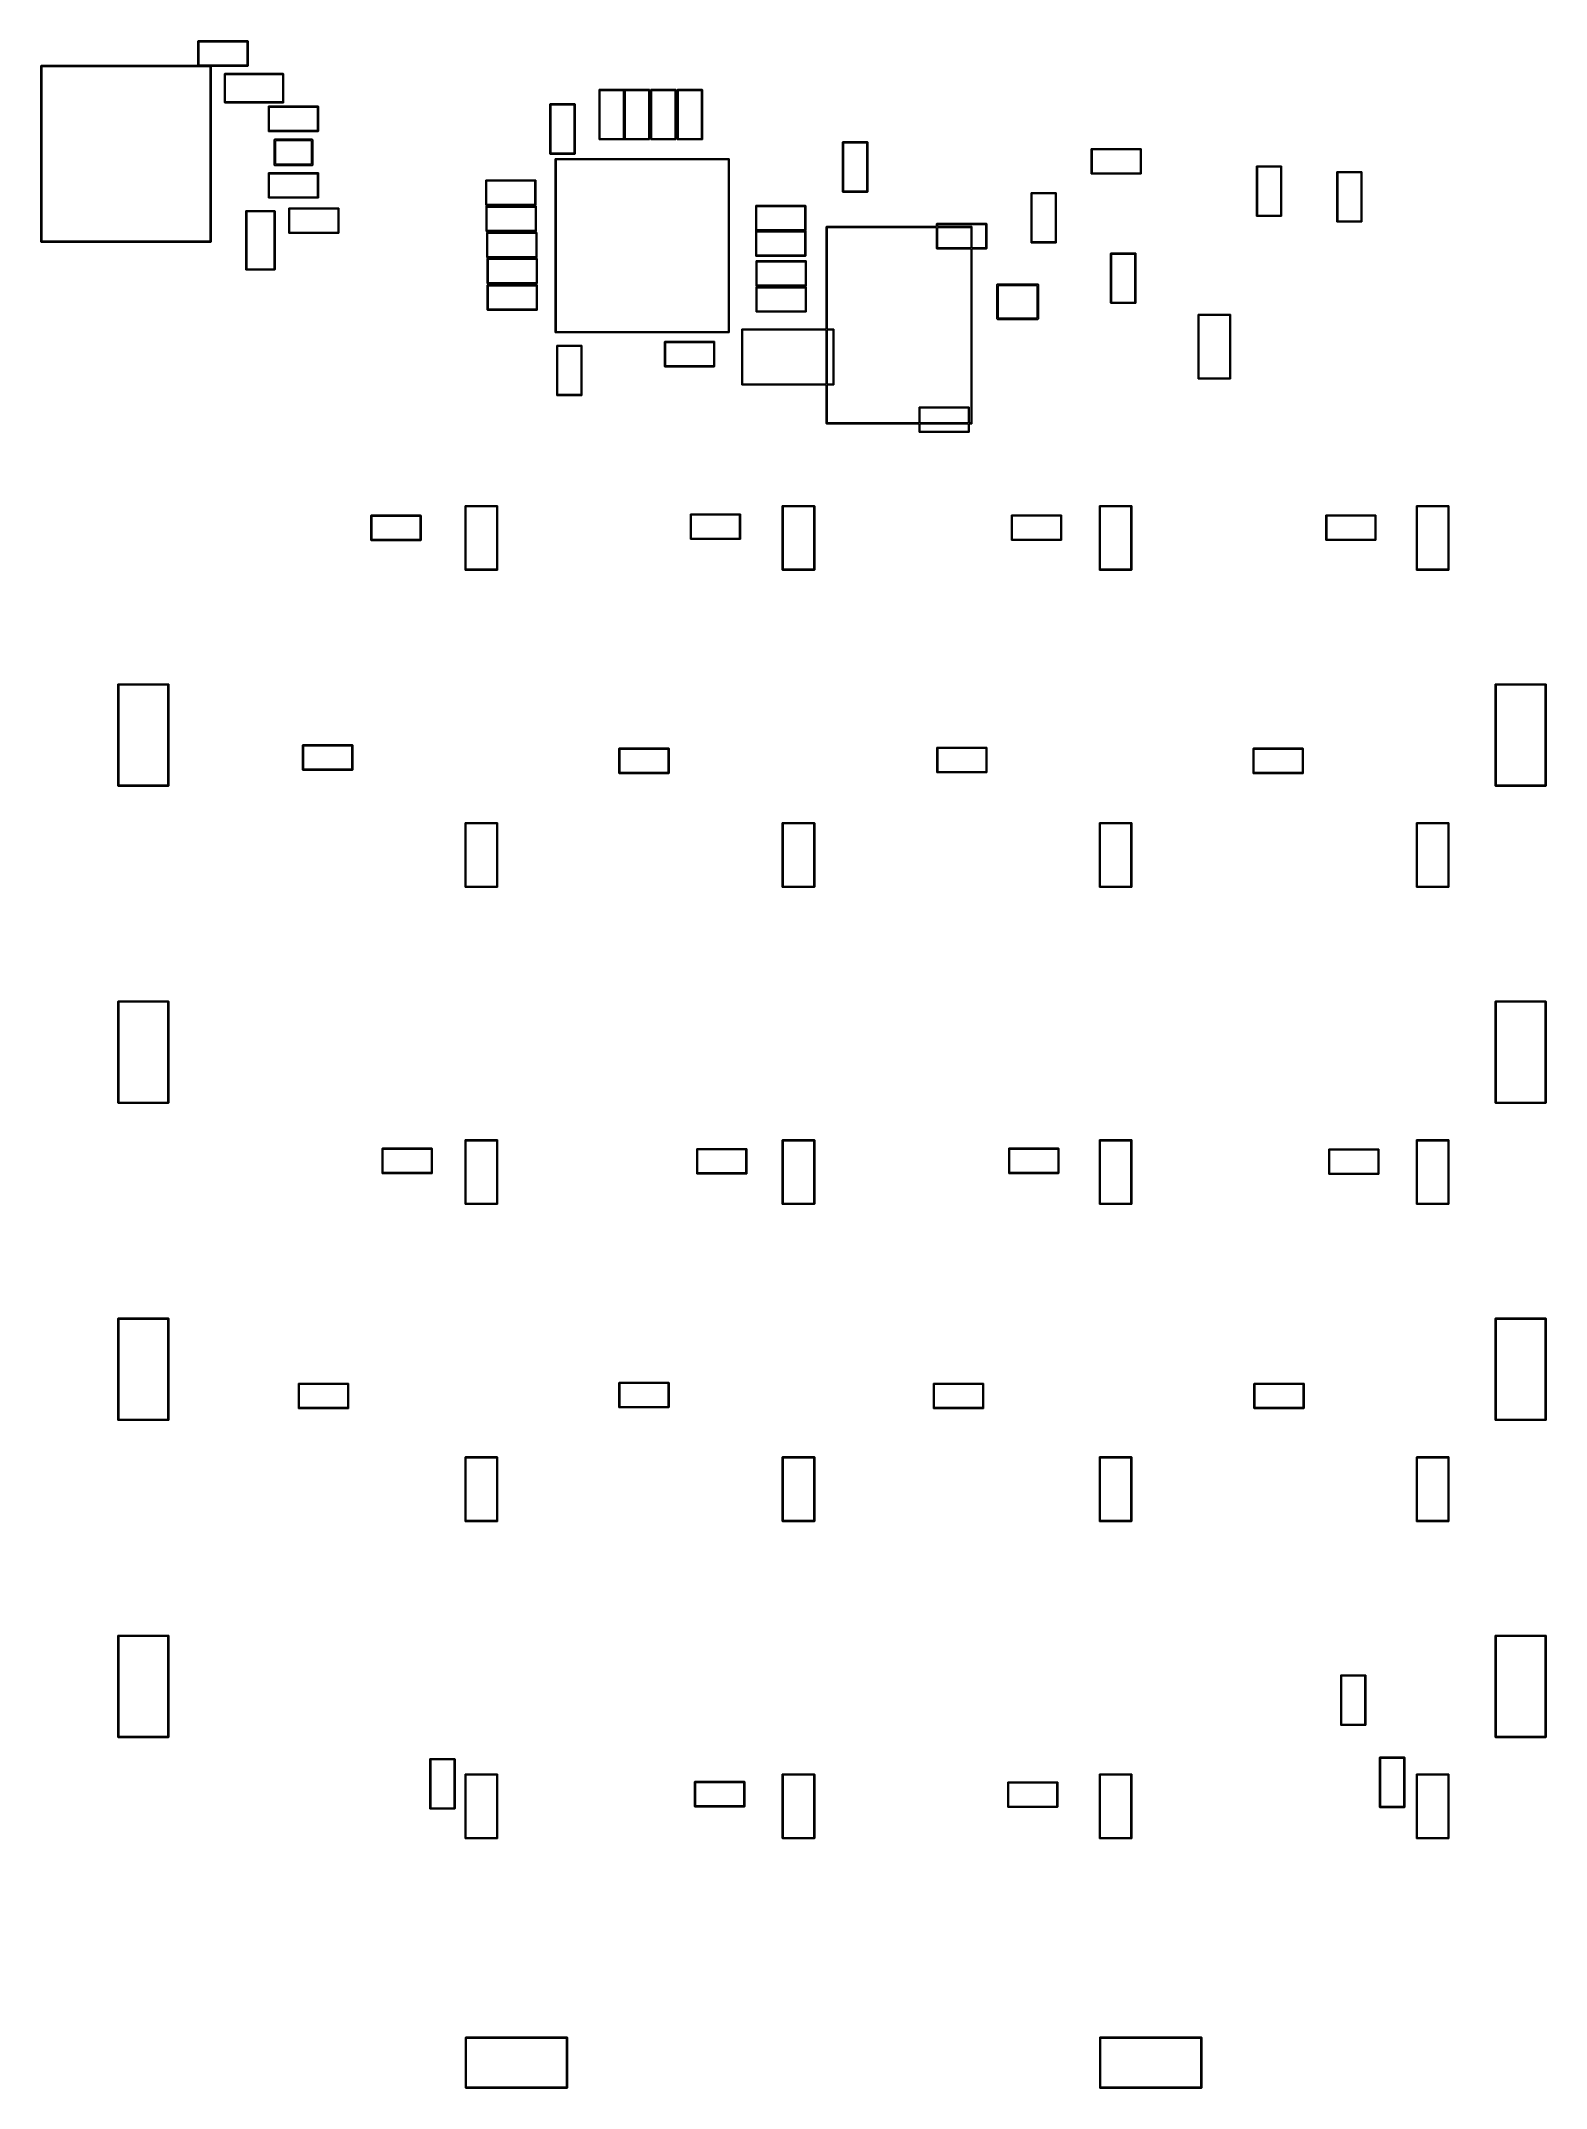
# Model space of a CAD drawing. Extents: x 41 to 131, y -189 to -66.
import ezdxf

# ---------------------------------------------------------------- set-up
doc = ezdxf.new("R2010")
doc.units = 0
doc.layers.add('BLACK', color=7, linetype='CONTINUOUS')

msp = doc.modelspace()

# ---------------------------------------------------------------- linework, layer by layer
at = {"layer": 'BLACK', "linetype": 'CONTINUOUS'}
for p, q in [((50.0818, -65.8942), (50.0823, -65.8893)), ((50.0819, -65.8954), (50.0818, -65.8942)), ((50.0819, -67.353), (50.0819, -65.8954)), ((50.0823, -65.8893), (50.0837, -65.8846)), ((50.0837, -65.8846), (50.086, -65.8802)), ((50.086, -65.8802), (50.0891, -65.8764)), ((50.0891, -65.8764), (50.0929, -65.8733)), ((50.0929, -65.8733), (50.0973, -65.871)), ((50.0973, -65.871), (50.102, -65.8696)), ((50.102, -65.8696), (50.1057, -65.8692)), ((50.1057, -65.8692), (50.1069, -65.8691)), ((50.1069, -65.8691), (50.1081, -65.8692)), ((50.1081, -65.8692), (53.0657, -65.8692)), ((50.1319, -65.9192), (50.1319, -67.3292)), ((53.0419, -65.9192), (50.1319, -65.9192)), ((53.0419, -67.3292), (53.0419, -65.9192)), ((53.0657, -65.8692), (53.0669, -65.8691)), ((53.0669, -65.8691), (53.0681, -65.8692)), ((53.0681, -65.8692), (53.0718, -65.8696)), ((53.0718, -65.8696), (53.0765, -65.871)), ((53.0765, -65.871), (53.0809, -65.8733)), ((53.0809, -65.8733), (53.0847, -65.8764)), ((53.0847, -65.8764), (53.0878, -65.8802)), ((53.0878, -65.8802), (53.0901, -65.8846)), ((53.0901, -65.8846), (53.0915, -65.8893)), ((53.0915, -65.8893), (53.092, -65.8942)), ((53.092, -65.8942), (53.0919, -65.8954)), ((53.0919, -65.8954), (53.0919, -67.353)), ((40.6489, -67.3785), (40.6494, -67.3736)), ((40.649, -67.3797), (40.6489, -67.3785)), ((40.649, -77.9273), (40.649, -67.3797)), ((40.6494, -67.3736), (40.6508, -67.3689)), ((40.6508, -67.3689), (40.6531, -67.3645)), ((40.6531, -67.3645), (40.6562, -67.3607)), ((40.6562, -67.3607), (40.66, -67.3576)), ((40.66, -67.3576), (40.6644, -67.3553)), ((40.6644, -67.3553), (40.6691, -67.3539)), ((40.6691, -67.3539), (40.6728, -67.3535)), ((40.6728, -67.3535), (40.674, -67.3534)), ((40.6728, -67.3535), (40.6728, -67.3535)), ((40.674, -67.3534), (40.6752, -67.3535)), ((40.6752, -67.3535), (50.0818, -67.3535)), ((40.699, -67.4035), (40.699, -77.9035)), ((50.819, -67.4035), (40.699, -67.4035)), ((50.0818, -67.3535), (50.0819, -67.353)), ((50.1319, -67.3292), (53.0419, -67.3292)), ((50.819, -77.9035), (50.819, -67.4035)), ((50.8691, -67.3792), (50.869, -67.3797)), ((50.869, -67.3797), (50.869, -77.9273)), ((53.0657, -67.3792), (50.8691, -67.3792)), ((53.0669, -67.3793), (53.0657, -67.3792)), ((53.0681, -67.3792), (53.0669, -67.3793)), ((53.0718, -67.3788), (53.0681, -67.3792)), ((53.0681, -67.3792), (53.0681, -67.3792)), ((53.0765, -67.3774), (53.0718, -67.3788)), ((53.0809, -67.3751), (53.0765, -67.3774)), ((53.0847, -67.372), (53.0809, -67.3751)), ((53.0878, -67.3682), (53.0847, -67.372)), ((53.0901, -67.3638), (53.0878, -67.3682)), ((53.0915, -67.3591), (53.0901, -67.3638)), ((53.092, -67.3542), (53.0915, -67.3591)), ((53.0919, -67.353), (53.092, -67.3542)), ((51.6749, -67.857), (51.6754, -67.8521)), ((51.675, -67.8582), (51.6749, -67.857)), ((51.675, -69.5558), (51.675, -67.8582)), ((51.6754, -67.8521), (51.6768, -67.8474)), ((51.6768, -67.8474), (51.6791, -67.843)), ((51.6791, -67.843), (51.6822, -67.8392)), ((51.6822, -67.8392), (51.686, -67.8361)), ((51.686, -67.8361), (51.6904, -67.8338)), ((51.6904, -67.8338), (51.6951, -67.8324)), ((51.6951, -67.8324), (51.6988, -67.832)), ((51.6988, -67.832), (51.7, -67.8319)), ((51.7, -67.8319), (51.7012, -67.832)), ((51.7012, -67.832), (55.1988, -67.832)), ((51.725, -67.882), (51.725, -69.532)), ((55.175, -67.882), (51.725, -67.882)), ((55.175, -69.532), (55.175, -67.882)), ((55.1988, -67.832), (55.2, -67.8319)), ((55.2, -67.8319), (55.2012, -67.832)), ((55.2012, -67.832), (55.2049, -67.8324)), ((55.2049, -67.8324), (55.2096, -67.8338)), ((55.2096, -67.8338), (55.214, -67.8361)), ((55.214, -67.8361), (55.2178, -67.8392)), ((55.2178, -67.8392), (55.2209, -67.843)), ((55.2209, -67.843), (55.2232, -67.8474)), ((55.2232, -67.8474), (55.2246, -67.8521)), ((55.2246, -67.8521), (55.2251, -67.857)), ((55.2251, -67.857), (55.225, -67.8582)), ((55.225, -67.8582), (55.225, -69.5558)), ((74.1749, -68.814), (74.1754, -68.8091)), ((74.175, -68.8152), (74.1749, -68.814)), ((74.175, -71.7728), (74.175, -68.8152)), ((74.1754, -68.8091), (74.1768, -68.8044)), ((74.1768, -68.8044), (74.1791, -68.8)), ((74.1791, -68.8), (74.1822, -68.7962)), ((74.1822, -68.7962), (74.186, -68.7931)), ((74.186, -68.7931), (74.1904, -68.7908)), ((74.1904, -68.7908), (74.1951, -68.7894)), ((74.1951, -68.7894), (74.1988, -68.789)), ((74.1988, -68.789), (74.2, -68.7889)), ((74.2, -68.7889), (74.2012, -68.789)), ((74.2012, -68.789), (75.6588, -68.789)), ((74.225, -68.839), (74.225, -71.749)), ((75.635, -68.839), (74.225, -68.839)), ((75.635, -71.749), (75.635, -68.839)), ((75.6588, -68.789), (75.66, -68.7889)), ((75.66, -68.7889), (75.6612, -68.789)), ((75.6612, -68.789), (75.6649, -68.7894)), ((75.6649, -68.7894), (75.6696, -68.7908)), ((75.6696, -68.7908), (75.674, -68.7931)), ((75.674, -68.7931), (75.6778, -68.7962)), ((75.6778, -68.7962), (75.6809, -68.8)), ((75.6809, -68.8), (75.6832, -68.8044)), ((75.6832, -68.8044), (75.6846, -68.8091)), ((75.6846, -68.8091), (75.6851, -68.814)), ((75.6851, -68.814), (75.685, -68.8152)), ((75.685, -68.8152), (75.685, -71.7728)), ((75.6989, -68.814), (75.6994, -68.8091)), ((75.699, -68.8152), (75.6989, -68.814)), ((75.699, -71.7728), (75.699, -68.8152)), ((75.6994, -68.8091), (75.7008, -68.8044)), ((75.7008, -68.8044), (75.7031, -68.8)), ((75.7031, -68.8), (75.7062, -68.7962)), ((75.7062, -68.7962), (75.71, -68.7931)), ((75.71, -68.7931), (75.7144, -68.7908)), ((75.7144, -68.7908), (75.7191, -68.7894)), ((75.7191, -68.7894), (75.7228, -68.789)), ((75.7228, -68.789), (75.724, -68.7889)), ((75.724, -68.7889), (75.7252, -68.789)), ((75.7252, -68.789), (77.1828, -68.789)), ((75.749, -68.839), (75.749, -71.749)), ((77.159, -68.839), (75.749, -68.839)), ((77.159, -71.749), (77.159, -68.839)), ((77.1828, -68.789), (77.184, -68.7889)), ((77.184, -68.7889), (77.1852, -68.789)), ((77.1852, -68.789), (77.1889, -68.7894)), ((77.1889, -68.7894), (77.1936, -68.7908)), ((77.1936, -68.7908), (77.198, -68.7931)), ((77.198, -68.7931), (77.2018, -68.7962)), ((77.2018, -68.7962), (77.2049, -68.8)), ((77.2049, -68.8), (77.2072, -68.8044)), ((77.2072, -68.8044), (77.2086, -68.8091)), ((77.2086, -68.8091), (77.2091, -68.814)), ((77.2091, -68.814), (77.209, -68.8152)), ((77.209, -68.8152), (77.209, -71.7728)), ((77.2864, -68.814), (77.2869, -68.8091)), ((77.2865, -68.8152), (77.2864, -68.814)), ((77.2865, -71.7728), (77.2865, -68.8152)), ((77.2869, -68.8091), (77.2883, -68.8044)), ((77.2883, -68.8044), (77.2906, -68.8)), ((77.2906, -68.8), (77.2937, -68.7962)), ((77.2937, -68.7962), (77.2975, -68.7931)), ((77.2975, -68.7931), (77.3019, -68.7908)), ((77.3019, -68.7908), (77.3066, -68.7894)), ((77.3066, -68.7894), (77.3103, -68.789)), ((77.3103, -68.789), (77.3115, -68.7889)), ((77.3115, -68.7889), (77.3127, -68.789)), ((77.3127, -68.789), (78.7703, -68.789)), ((77.3365, -68.839), (77.3365, -71.749)), ((78.7465, -68.839), (77.3365, -68.839)), ((78.7465, -71.749), (78.7465, -68.839)), ((78.7703, -68.789), (78.7715, -68.7889)), ((78.7715, -68.7889), (78.7727, -68.789)), ((78.7727, -68.789), (78.7764, -68.7894)), ((78.7764, -68.7894), (78.7811, -68.7908)), ((78.7811, -68.7908), (78.7855, -68.7931)), ((78.7855, -68.7931), (78.7893, -68.7962)), ((78.7893, -68.7962), (78.7924, -68.8)), ((78.7924, -68.8), (78.7947, -68.8044)), ((78.7947, -68.8044), (78.7961, -68.8091)), ((78.7961, -68.8091), (78.7966, -68.814)), ((78.7966, -68.814), (78.7965, -68.8152)), ((78.7965, -68.8152), (78.7965, -71.7728)), ((78.8739, -68.814), (78.8744, -68.8091)), ((78.874, -68.8152), (78.8739, -68.814)), ((78.874, -71.7728), (78.874, -68.8152)), ((78.8744, -68.8091), (78.8758, -68.8044)), ((78.8758, -68.8044), (78.8781, -68.8)), ((78.8781, -68.8), (78.8812, -68.7962)), ((78.8812, -68.7962), (78.885, -68.7931)), ((78.885, -68.7931), (78.8894, -68.7908)), ((78.8894, -68.7908), (78.8941, -68.7894)), ((78.8941, -68.7894), (78.8978, -68.789)), ((78.8978, -68.789), (78.899, -68.7889)), ((78.899, -68.7889), (78.9002, -68.789)), ((78.9002, -68.789), (80.3578, -68.789)), ((78.924, -68.839), (78.924, -71.749)), ((80.334, -68.839), (78.924, -68.839)), ((80.334, -71.749), (80.334, -68.839)), ((80.3578, -68.789), (80.359, -68.7889)), ((80.359, -68.7889), (80.3602, -68.789)), ((80.3602, -68.789), (80.3639, -68.7894)), ((80.3639, -68.7894), (80.3686, -68.7908)), ((80.3686, -68.7908), (80.373, -68.7931)), ((80.373, -68.7931), (80.3768, -68.7962)), ((80.3768, -68.7962), (80.3799, -68.8)), ((80.3799, -68.8), (80.3822, -68.8044)), ((80.3822, -68.8044), (80.3836, -68.8091)), ((80.3836, -68.8091), (80.3841, -68.814)), ((80.3841, -68.814), (80.384, -68.8152)), ((80.384, -68.8152), (80.384, -71.7728)), ((51.6749, -69.557), (51.675, -69.5558)), ((51.6754, -69.5619), (51.6749, -69.557)), ((51.6768, -69.5666), (51.6754, -69.5619)), ((51.6791, -69.571), (51.6768, -69.5666)), ((51.6822, -69.5748), (51.6791, -69.571)), ((51.686, -69.5779), (51.6822, -69.5748)), ((51.6904, -69.5802), (51.686, -69.5779)), ((51.6951, -69.5816), (51.6904, -69.5802)), ((51.6988, -69.582), (51.6951, -69.5816)), ((51.7, -69.5821), (51.6988, -69.582)), ((51.6988, -69.582), (51.6988, -69.582)), ((51.7012, -69.582), (51.7, -69.5821)), ((55.1988, -69.582), (51.7012, -69.582)), ((51.725, -69.532), (55.175, -69.532)), ((54.3109, -69.8185), (54.3114, -69.8136)), ((54.311, -69.8197), (54.3109, -69.8185)), ((54.311, -71.2773), (54.311, -69.8197)), ((54.3114, -69.8136), (54.3128, -69.8089)), ((54.3128, -69.8089), (54.3151, -69.8045)), ((54.3151, -69.8045), (54.3182, -69.8007)), ((54.3182, -69.8007), (54.322, -69.7976)), ((54.322, -69.7976), (54.3264, -69.7953)), ((54.3264, -69.7953), (54.3311, -69.7939)), ((54.3311, -69.7939), (54.3348, -69.7935)), ((54.3348, -69.7935), (54.336, -69.7934)), ((54.336, -69.7934), (54.3372, -69.7935)), ((54.3372, -69.7935), (57.2948, -69.7935)), ((54.361, -69.8435), (54.361, -71.2535)), ((57.271, -69.8435), (54.361, -69.8435)), ((55.2, -69.5821), (55.1988, -69.582)), ((55.2012, -69.582), (55.2, -69.5821)), ((55.2049, -69.5816), (55.2012, -69.582)), ((55.2012, -69.582), (55.2012, -69.582)), ((55.2096, -69.5802), (55.2049, -69.5816)), ((55.214, -69.5779), (55.2096, -69.5802)), ((55.2178, -69.5748), (55.214, -69.5779)), ((55.2209, -69.571), (55.2178, -69.5748)), ((55.2232, -69.5666), (55.2209, -69.571)), ((55.2246, -69.5619), (55.2232, -69.5666)), ((55.2251, -69.557), (55.2246, -69.5619)), ((55.225, -69.5558), (55.2251, -69.557)), ((57.271, -71.2535), (57.271, -69.8435)), ((57.2948, -69.7935), (57.296, -69.7934)), ((57.296, -69.7934), (57.2972, -69.7935)), ((57.2972, -69.7935), (57.3009, -69.7939)), ((57.3009, -69.7939), (57.3056, -69.7953)), ((57.3056, -69.7953), (57.31, -69.7976)), ((57.31, -69.7976), (57.3138, -69.8007)), ((57.3138, -69.8007), (57.3169, -69.8045)), ((57.3169, -69.8045), (57.3192, -69.8089)), ((57.3192, -69.8089), (57.3206, -69.8136)), ((57.3206, -69.8136), (57.3211, -69.8185)), ((57.3211, -69.8185), (57.321, -69.8197)), ((57.321, -69.8197), (57.321, -71.2773)), ((71.2285, -69.6786), (71.229, -69.6737)), ((71.2286, -69.6798), (71.2285, -69.6786)), ((71.2286, -72.6374), (71.2286, -69.6798)), ((71.229, -69.6737), (71.2304, -69.669)), ((71.2304, -69.669), (71.2327, -69.6646)), ((71.2327, -69.6646), (71.2358, -69.6608)), ((71.2358, -69.6608), (71.2396, -69.6577)), ((71.2396, -69.6577), (71.244, -69.6554)), ((71.244, -69.6554), (71.2487, -69.654)), ((71.2487, -69.654), (71.2524, -69.6536)), ((71.2524, -69.6536), (71.2536, -69.6535)), ((71.2536, -69.6535), (71.2548, -69.6536)), ((71.2548, -69.6536), (72.7124, -69.6536)), ((71.2786, -69.7036), (71.2786, -72.6136)), ((72.6886, -69.7036), (71.2786, -69.7036)), ((72.6886, -72.6136), (72.6886, -69.7036)), ((72.7124, -69.6536), (72.7136, -69.6535)), ((72.7136, -69.6535), (72.7148, -69.6536)), ((72.7148, -69.6536), (72.7185, -69.654)), ((72.7185, -69.654), (72.7232, -69.6554)), ((72.7232, -69.6554), (72.7276, -69.6577)), ((72.7276, -69.6577), (72.7314, -69.6608)), ((72.7314, -69.6608), (72.7345, -69.6646)), ((72.7345, -69.6646), (72.7368, -69.669)), ((72.7368, -69.669), (72.7382, -69.6737)), ((72.7382, -69.6737), (72.7387, -69.6786)), ((72.7387, -69.6786), (72.7386, -69.6798)), ((72.7386, -69.6798), (72.7386, -72.6374)), ((54.3109, -71.2785), (54.311, -71.2773)), ((54.3114, -71.2834), (54.3109, -71.2785)), ((54.3128, -71.2881), (54.3114, -71.2834)), ((54.3151, -71.2925), (54.3128, -71.2881)), ((54.3182, -71.2963), (54.3151, -71.2925)), ((54.322, -71.2994), (54.3182, -71.2963)), ((54.3264, -71.3017), (54.322, -71.2994)), ((54.3311, -71.3031), (54.3264, -71.3017)), ((54.3348, -71.3035), (54.3311, -71.3031)), ((54.336, -71.3036), (54.3348, -71.3035)), ((54.3348, -71.3035), (54.3348, -71.3035)), ((54.3372, -71.3035), (54.336, -71.3036)), ((57.2948, -71.3035), (54.3372, -71.3035)), ((54.361, -71.2535), (57.271, -71.2535)), ((57.296, -71.3036), (57.2948, -71.3035)), ((57.2972, -71.3035), (57.296, -71.3036)), ((57.3009, -71.3031), (57.2972, -71.3035)), ((57.2972, -71.3035), (57.2972, -71.3035)), ((57.3056, -71.3017), (57.3009, -71.3031)), ((57.31, -71.2994), (57.3056, -71.3017)), ((57.3138, -71.2963), (57.31, -71.2994)), ((57.3169, -71.2925), (57.3138, -71.2963)), ((57.3192, -71.2881), (57.3169, -71.2925)), ((57.3206, -71.2834), (57.3192, -71.2881)), ((57.3211, -71.2785), (57.3206, -71.2834)), ((57.321, -71.2773), (57.3211, -71.2785)), ((54.6589, -71.8151), (54.6595, -71.8093)), ((54.6589, -73.3151), (54.6589, -71.8151)), ((54.6595, -71.8093), (54.6618, -71.8017)), ((54.6618, -71.8017), (54.6655, -71.7948)), ((54.6655, -71.7948), (54.6705, -71.7887)), ((54.6705, -71.7887), (54.6766, -71.7837)), ((54.6766, -71.7837), (54.6835, -71.78)), ((54.6835, -71.78), (54.6911, -71.7777)), ((54.6911, -71.7777), (54.6989, -71.7769)), ((54.6989, -71.7769), (54.7067, -71.7777)), ((54.7067, -71.7777), (54.7139, -71.7799)), ((54.7139, -71.7799), (54.7165, -71.7791)), ((54.7165, -71.7791), (54.7223, -71.7785)), ((54.7223, -71.7785), (56.9236, -71.7785)), ((54.7389, -71.8585), (54.7389, -73.2771)), ((56.8941, -71.8585), (54.7389, -71.8585)), ((56.8941, -73.2771), (56.8941, -71.8585)), ((56.9236, -71.7785), (56.9263, -71.7777)), ((56.9263, -71.7777), (56.9341, -71.7769)), ((56.9341, -71.7769), (56.9419, -71.7777)), ((56.9419, -71.7777), (56.9495, -71.78)), ((56.9495, -71.78), (56.9564, -71.7837)), ((56.9564, -71.7837), (56.9625, -71.7887)), ((56.9625, -71.7887), (56.9675, -71.7948)), ((56.9675, -71.7948), (56.9712, -71.8017)), ((56.9712, -71.8017), (56.9735, -71.8093)), ((56.9735, -71.8093), (56.9741, -71.8151)), ((56.9741, -71.8151), (56.9741, -71.8165)), ((56.9741, -71.8165), (56.9743, -71.8185)), ((56.9743, -71.8185), (56.9741, -71.8205)), ((56.9741, -71.8205), (56.9741, -73.3191)), ((74.1749, -71.774), (74.175, -71.7728)), ((74.1754, -71.7789), (74.1749, -71.774)), ((74.1768, -71.7836), (74.1754, -71.7789)), ((74.1791, -71.788), (74.1768, -71.7836)), ((74.1822, -71.7918), (74.1791, -71.788)), ((74.186, -71.7949), (74.1822, -71.7918)), ((74.1904, -71.7972), (74.186, -71.7949)), ((74.1951, -71.7986), (74.1904, -71.7972)), ((74.1988, -71.799), (74.1951, -71.7986)), ((74.2, -71.7991), (74.1988, -71.799)), ((74.1988, -71.799), (74.1988, -71.799)), ((74.2012, -71.799), (74.2, -71.7991)), ((75.6588, -71.799), (74.2012, -71.799)), ((74.225, -71.749), (75.635, -71.749)), ((75.66, -71.7991), (75.6588, -71.799)), ((75.6612, -71.799), (75.66, -71.7991)), ((75.6649, -71.7986), (75.6612, -71.799)), ((75.6612, -71.799), (75.6612, -71.799)), ((75.6696, -71.7972), (75.6649, -71.7986)), ((75.674, -71.7949), (75.6696, -71.7972)), ((75.6778, -71.7918), (75.674, -71.7949)), ((75.6809, -71.788), (75.6778, -71.7918)), ((75.6832, -71.7836), (75.6809, -71.788)), ((75.6846, -71.7789), (75.6832, -71.7836)), ((75.6851, -71.774), (75.6846, -71.7789)), ((75.685, -71.7728), (75.6851, -71.774)), ((75.6989, -71.774), (75.699, -71.7728)), ((75.6994, -71.7789), (75.6989, -71.774)), ((75.7008, -71.7836), (75.6994, -71.7789)), ((75.7031, -71.788), (75.7008, -71.7836)), ((75.7062, -71.7918), (75.7031, -71.788)), ((75.71, -71.7949), (75.7062, -71.7918)), ((75.7144, -71.7972), (75.71, -71.7949)), ((75.7191, -71.7986), (75.7144, -71.7972)), ((75.7228, -71.799), (75.7191, -71.7986)), ((75.724, -71.7991), (75.7228, -71.799)), ((75.7228, -71.799), (75.7228, -71.799)), ((75.7252, -71.799), (75.724, -71.7991)), ((77.1828, -71.799), (75.7252, -71.799)), ((75.749, -71.749), (77.159, -71.749)), ((77.184, -71.7991), (77.1828, -71.799)), ((77.1852, -71.799), (77.184, -71.7991)), ((77.1889, -71.7986), (77.1852, -71.799)), ((77.1852, -71.799), (77.1852, -71.799)), ((77.1936, -71.7972), (77.1889, -71.7986)), ((77.198, -71.7949), (77.1936, -71.7972)), ((77.2018, -71.7918), (77.198, -71.7949)), ((77.2049, -71.788), (77.2018, -71.7918)), ((77.2072, -71.7836), (77.2049, -71.788)), ((77.2086, -71.7789), (77.2072, -71.7836)), ((77.2091, -71.774), (77.2086, -71.7789)), ((77.209, -71.7728), (77.2091, -71.774)), ((77.2864, -71.774), (77.2865, -71.7728)), ((77.2869, -71.7789), (77.2864, -71.774)), ((77.2883, -71.7836), (77.2869, -71.7789)), ((77.2906, -71.788), (77.2883, -71.7836)), ((77.2937, -71.7918), (77.2906, -71.788)), ((77.2975, -71.7949), (77.2937, -71.7918)), ((77.3019, -71.7972), (77.2975, -71.7949)), ((77.3066, -71.7986), (77.3019, -71.7972)), ((77.3103, -71.799), (77.3066, -71.7986)), ((77.3115, -71.7991), (77.3103, -71.799)), ((77.3103, -71.799), (77.3103, -71.799)), ((77.3127, -71.799), (77.3115, -71.7991)), ((78.7703, -71.799), (77.3127, -71.799)), ((77.3365, -71.749), (78.7465, -71.749)), ((78.7715, -71.7991), (78.7703, -71.799)), ((78.7727, -71.799), (78.7715, -71.7991)), ((78.7764, -71.7986), (78.7727, -71.799)), ((78.7727, -71.799), (78.7727, -71.799)), ((78.7811, -71.7972), (78.7764, -71.7986)), ((78.7855, -71.7949), (78.7811, -71.7972)), ((78.7893, -71.7918), (78.7855, -71.7949)), ((78.7924, -71.788), (78.7893, -71.7918)), ((78.7947, -71.7836), (78.7924, -71.788)), ((78.7961, -71.7789), (78.7947, -71.7836)), ((78.7966, -71.774), (78.7961, -71.7789)), ((78.7965, -71.7728), (78.7966, -71.774)), ((78.8739, -71.774), (78.874, -71.7728)), ((78.8744, -71.7789), (78.8739, -71.774)), ((78.8758, -71.7836), (78.8744, -71.7789)), ((78.8781, -71.788), (78.8758, -71.7836)), ((78.8812, -71.7918), (78.8781, -71.788)), ((78.885, -71.7949), (78.8812, -71.7918)), ((78.8894, -71.7972), (78.885, -71.7949)), ((78.8941, -71.7986), (78.8894, -71.7972)), ((78.8978, -71.799), (78.8941, -71.7986)), ((78.899, -71.7991), (78.8978, -71.799)), ((78.8978, -71.799), (78.8978, -71.799)), ((78.9002, -71.799), (78.899, -71.7991)), ((80.3578, -71.799), (78.9002, -71.799)), ((78.924, -71.749), (80.334, -71.749)), ((80.359, -71.7991), (80.3578, -71.799)), ((80.3602, -71.799), (80.359, -71.7991)), ((80.3639, -71.7986), (80.3602, -71.799)), ((80.3602, -71.799), (80.3602, -71.799)), ((80.3686, -71.7972), (80.3639, -71.7986)), ((80.373, -71.7949), (80.3686, -71.7972)), ((80.3768, -71.7918), (80.373, -71.7949)), ((80.3799, -71.788), (80.3768, -71.7918)), ((80.3822, -71.7836), (80.3799, -71.788)), ((80.3836, -71.7789), (80.3822, -71.7836)), ((80.3841, -71.774), (80.3836, -71.7789)), ((80.384, -71.7728), (80.3841, -71.774)), ((88.8053, -71.9638), (88.8058, -71.9589)), ((88.8054, -71.965), (88.8053, -71.9638)), ((88.8054, -74.9226), (88.8054, -71.965)), ((88.8058, -71.9589), (88.8072, -71.9542)), ((88.8072, -71.9542), (88.8095, -71.9498)), ((88.8095, -71.9498), (88.8126, -71.946)), ((88.8126, -71.946), (88.8164, -71.9429)), ((88.8164, -71.9429), (88.8208, -71.9406)), ((88.8208, -71.9406), (88.8255, -71.9392)), ((88.8255, -71.9392), (88.8292, -71.9388)), ((88.8292, -71.9388), (88.8304, -71.9387)), ((88.8304, -71.9387), (88.8316, -71.9388)), ((88.8316, -71.9388), (90.2892, -71.9388)), ((88.8554, -71.9888), (88.8554, -74.8988)), ((90.2654, -71.9888), (88.8554, -71.9888)), ((90.2654, -74.8988), (90.2654, -71.9888)), ((90.2892, -71.9388), (90.2904, -71.9387)), ((90.2904, -71.9387), (90.2916, -71.9388)), ((90.2916, -71.9388), (90.2953, -71.9392)), ((90.2953, -71.9392), (90.3, -71.9406)), ((90.3, -71.9406), (90.3044, -71.9429)), ((90.3044, -71.9429), (90.3082, -71.946)), ((90.3082, -71.946), (90.3113, -71.9498)), ((90.3113, -71.9498), (90.3136, -71.9542)), ((90.3136, -71.9542), (90.315, -71.9589)), ((90.315, -71.9589), (90.3155, -71.9638)), ((90.3155, -71.9638), (90.3154, -71.965)), ((90.3154, -71.965), (90.3154, -74.9226)), ((103.739, -72.3712), (103.74, -72.3663)), ((103.74, -72.3724), (103.739, -72.3712)), ((103.74, -72.3663), (103.741, -72.3616)), ((103.74, -73.83), (103.74, -72.3724)), ((103.741, -72.3616), (103.744, -72.3572)), ((103.744, -72.3572), (103.747, -72.3534)), ((103.747, -72.3534), (103.751, -72.3503)), ((103.751, -72.3503), (103.755, -72.348)), ((103.755, -72.348), (103.76, -72.3466)), ((103.76, -72.3466), (103.763, -72.3462)), ((103.763, -72.3462), (103.765, -72.3461)), ((103.765, -72.3461), (103.766, -72.3462)), ((103.766, -72.3462), (106.723, -72.3462)), ((103.79, -72.3962), (103.79, -73.8062)), ((106.7, -72.3962), (103.79, -72.3962)), ((106.7, -73.8062), (106.7, -72.3962)), ((106.723, -72.3462), (106.725, -72.3461)), ((106.725, -72.3461), (106.726, -72.3462)), ((106.726, -72.3462), (106.73, -72.3466)), ((106.73, -72.3466), (106.734, -72.348)), ((106.734, -72.348), (106.739, -72.3503)), ((106.739, -72.3503), (106.742, -72.3534)), ((106.742, -72.3534), (106.745, -72.3572)), ((106.745, -72.3572), (106.748, -72.3616)), ((106.748, -72.3616), (106.749, -72.3663)), ((106.749, -72.3663), (106.75, -72.3712)), ((106.75, -72.3712), (106.75, -72.3724)), ((106.75, -72.3724), (106.75, -73.83)), ((54.6587, -73.3171), (54.6589, -73.3151)), ((54.6595, -73.3249), (54.6587, -73.3171)), ((54.6618, -73.3325), (54.6595, -73.3249)), ((54.6655, -73.3394), (54.6618, -73.3325)), ((54.6705, -73.3455), (54.6655, -73.3394)), ((54.6766, -73.3505), (54.6705, -73.3455)), ((54.6835, -73.3542), (54.6766, -73.3505)), ((54.6911, -73.3565), (54.6835, -73.3542)), ((54.6969, -73.3571), (54.6911, -73.3565)), ((54.6989, -73.3573), (54.6969, -73.3571)), ((54.7009, -73.3571), (54.6989, -73.3573)), ((56.9107, -73.3571), (54.7009, -73.3571)), ((54.7389, -73.2771), (56.8941, -73.2771)), ((56.9165, -73.3565), (56.9107, -73.3571)), ((56.9214, -73.355), (56.9165, -73.3565)), ((56.9263, -73.3565), (56.9214, -73.355)), ((56.9341, -73.3573), (56.9263, -73.3565)), ((56.9419, -73.3565), (56.9341, -73.3573)), ((56.9495, -73.3542), (56.9419, -73.3565)), ((56.9564, -73.3505), (56.9495, -73.3542)), ((56.9625, -73.3455), (56.9564, -73.3505)), ((56.9675, -73.3394), (56.9625, -73.3455)), ((56.9712, -73.3325), (56.9675, -73.3394)), ((56.9735, -73.3249), (56.9712, -73.3325)), ((56.9741, -73.3191), (56.9735, -73.3249)), ((71.2285, -72.6386), (71.2286, -72.6374)), ((71.229, -72.6435), (71.2285, -72.6386)), ((71.2304, -72.6482), (71.229, -72.6435)), ((71.2327, -72.6526), (71.2304, -72.6482)), ((71.2358, -72.6564), (71.2327, -72.6526)), ((71.2396, -72.6595), (71.2358, -72.6564)), ((71.244, -72.6618), (71.2396, -72.6595)), ((71.2487, -72.6632), (71.244, -72.6618)), ((71.2524, -72.6636), (71.2487, -72.6632)), ((71.2536, -72.6637), (71.2524, -72.6636)), ((71.2524, -72.6636), (71.2524, -72.6636)), ((71.2548, -72.6636), (71.2536, -72.6637)), ((72.7124, -72.6636), (71.2548, -72.6636)), ((71.2786, -72.6136), (72.6886, -72.6136)), ((71.5464, -72.9685), (71.5469, -72.9636)), ((71.5465, -72.9697), (71.5464, -72.9685)), ((71.5465, -83.3673), (71.5465, -72.9697)), ((71.5469, -72.9636), (71.5483, -72.9589)), ((71.5483, -72.9589), (71.5506, -72.9545)), ((71.5506, -72.9545), (71.5537, -72.9507)), ((71.5537, -72.9507), (71.5575, -72.9476)), ((71.5575, -72.9476), (71.5619, -72.9453)), ((71.5619, -72.9453), (71.5666, -72.9439)), ((71.5666, -72.9439), (71.5703, -72.9435)), ((71.5703, -72.9435), (71.5715, -72.9434)), ((71.5715, -72.9434), (71.5727, -72.9435)), ((71.5727, -72.9435), (81.9703, -72.9435)), ((71.5965, -72.9935), (71.5965, -83.3435)), ((81.9465, -72.9935), (71.5965, -72.9935)), ((72.7136, -72.6637), (72.7124, -72.6636)), ((72.7148, -72.6636), (72.7136, -72.6637)), ((72.7185, -72.6632), (72.7148, -72.6636)), ((72.7148, -72.6636), (72.7148, -72.6636)), ((72.7232, -72.6618), (72.7185, -72.6632)), ((72.7276, -72.6595), (72.7232, -72.6618)), ((72.7314, -72.6564), (72.7276, -72.6595)), ((72.7345, -72.6526), (72.7314, -72.6564)), ((72.7368, -72.6482), (72.7345, -72.6526)), ((72.7382, -72.6435), (72.7368, -72.6482)), ((72.7387, -72.6386), (72.7382, -72.6435)), ((72.7386, -72.6374), (72.7387, -72.6386)), ((81.9465, -83.3435), (81.9465, -72.9935)), ((81.9703, -72.9435), (81.9715, -72.9434)), ((81.9715, -72.9434), (81.9727, -72.9435)), ((81.9727, -72.9435), (81.9764, -72.9439)), ((81.9764, -72.9439), (81.9811, -72.9453)), ((81.9811, -72.9453), (81.9855, -72.9476)), ((81.9855, -72.9476), (81.9893, -72.9507)), ((81.9893, -72.9507), (81.9924, -72.9545)), ((81.9924, -72.9545), (81.9947, -72.9589)), ((81.9947, -72.9589), (81.9961, -72.9636)), ((81.9961, -72.9636), (81.9966, -72.9685)), ((81.9966, -72.9685), (81.9965, -72.9697)), ((81.9965, -72.9697), (81.9965, -83.3673)), ((113.672, -73.4065), (113.674, -73.4018)), ((113.672, -73.4114), (113.672, -73.4065)), ((113.672, -73.4126), (113.672, -73.4114)), ((113.672, -76.3702), (113.672, -73.4126)), ((113.674, -73.4018), (113.676, -73.3974)), ((113.676, -73.3974), (113.679, -73.3936)), ((113.679, -73.3936), (113.683, -73.3905)), ((113.683, -73.3905), (113.687, -73.3882)), ((113.687, -73.3882), (113.692, -73.3868)), ((113.692, -73.3868), (113.696, -73.3864)), ((113.696, -73.3864), (113.697, -73.3863)), ((113.697, -73.3863), (113.698, -73.3864)), ((113.698, -73.3864), (115.156, -73.3864)), ((113.722, -73.4364), (113.722, -76.3464)), ((115.132, -73.4364), (113.722, -73.4364)), ((115.132, -76.3464), (115.132, -73.4364)), ((115.156, -73.3864), (115.157, -73.3863)), ((115.157, -73.3863), (115.158, -73.3864)), ((115.158, -73.3864), (115.162, -73.3868)), ((115.162, -73.3868), (115.167, -73.3882)), ((115.167, -73.3882), (115.171, -73.3905)), ((115.171, -73.3905), (115.175, -73.3936)), ((115.175, -73.3936), (115.178, -73.3974)), ((115.178, -73.3974), (115.18, -73.4018)), ((115.18, -73.4018), (115.182, -73.4065)), ((115.182, -73.4065), (115.182, -73.4114)), ((115.182, -73.4114), (115.182, -73.4126)), ((115.182, -73.4126), (115.182, -76.3702)), ((118.498, -73.7499), (118.5, -73.7452)), ((118.498, -73.7548), (118.498, -73.7499)), ((118.498, -73.756), (118.498, -73.7548)), ((118.498, -76.7136), (118.498, -73.756)), ((118.5, -73.7452), (118.502, -73.7408)), ((118.502, -73.7408), (118.505, -73.737)), ((118.505, -73.737), (118.509, -73.7339)), ((118.509, -73.7339), (118.513, -73.7316)), ((118.513, -73.7316), (118.518, -73.7302)), ((118.518, -73.7302), (118.522, -73.7298)), ((118.522, -73.7298), (118.523, -73.7297)), ((118.523, -73.7297), (118.524, -73.7298)), ((118.524, -73.7298), (119.982, -73.7298)), ((118.548, -73.7798), (118.548, -76.6898)), ((119.958, -73.7798), (118.548, -73.7798)), ((119.958, -76.6898), (119.958, -73.7798)), ((119.982, -73.7298), (119.983, -73.7297)), ((119.983, -73.7297), (119.984, -73.7298)), ((119.984, -73.7298), (119.988, -73.7302)), ((119.988, -73.7302), (119.993, -73.7316)), ((119.993, -73.7316), (119.997, -73.7339)), ((119.997, -73.7339), (120.001, -73.737)), ((120.001, -73.737), (120.004, -73.7408)), ((120.004, -73.7408), (120.006, -73.7452)), ((120.006, -73.7452), (120.008, -73.7499)), ((120.008, -73.7499), (120.008, -73.7548)), ((120.008, -73.7548), (120.008, -73.756)), ((120.008, -73.756), (120.008, -76.7136)), ((54.3114, -73.819), (54.3119, -73.8141)), ((54.3115, -73.8202), (54.3114, -73.819)), ((54.3115, -75.2778), (54.3115, -73.8202)), ((54.3119, -73.8141), (54.3133, -73.8094)), ((54.3133, -73.8094), (54.3156, -73.805)), ((54.3156, -73.805), (54.3187, -73.8012)), ((54.3187, -73.8012), (54.3225, -73.7981)), ((54.3225, -73.7981), (54.3269, -73.7958)), ((54.3269, -73.7958), (54.3316, -73.7944)), ((54.3316, -73.7944), (54.3353, -73.794)), ((54.3353, -73.794), (54.3365, -73.7939)), ((54.3365, -73.7939), (54.3377, -73.794)), ((54.3377, -73.794), (57.2953, -73.794)), ((54.3615, -73.844), (54.3615, -75.254)), ((57.2715, -73.844), (54.3615, -73.844)), ((57.2715, -75.254), (57.2715, -73.844)), ((57.2953, -73.794), (57.2965, -73.7939)), ((57.2965, -73.7939), (57.2977, -73.794)), ((57.2977, -73.794), (57.3014, -73.7944)), ((57.3014, -73.7944), (57.3061, -73.7958)), ((57.3061, -73.7958), (57.3105, -73.7981)), ((57.3105, -73.7981), (57.3143, -73.8012)), ((57.3143, -73.8012), (57.3174, -73.805)), ((57.3174, -73.805), (57.3197, -73.8094)), ((57.3197, -73.8094), (57.3211, -73.8141)), ((57.3211, -73.8141), (57.3216, -73.819)), ((57.3216, -73.819), (57.3215, -73.8202)), ((57.3215, -73.8202), (57.3215, -75.2778)), ((67.3675, -74.2508), (67.368, -74.2459)), ((67.3676, -74.252), (67.3675, -74.2508)), ((67.3676, -75.7096), (67.3676, -74.252)), ((67.368, -74.2459), (67.3694, -74.2412)), ((67.3694, -74.2412), (67.3717, -74.2368)), ((67.3717, -74.2368), (67.3748, -74.233)), ((67.3748, -74.233), (67.3786, -74.2299)), ((67.3786, -74.2299), (67.383, -74.2276)), ((67.383, -74.2276), (67.3877, -74.2262)), ((67.3877, -74.2262), (67.3914, -74.2258)), ((67.3914, -74.2258), (67.3926, -74.2257)), ((67.3926, -74.2257), (67.3938, -74.2258)), ((67.3938, -74.2258), (70.3514, -74.2258)), ((67.4176, -74.2758), (67.4176, -75.6858)), ((70.3276, -74.2758), (67.4176, -74.2758)), ((70.3276, -75.6858), (70.3276, -74.2758)), ((70.3514, -74.2258), (70.3526, -74.2257)), ((70.3526, -74.2257), (70.3538, -74.2258)), ((70.3538, -74.2258), (70.3575, -74.2262)), ((70.3575, -74.2262), (70.3622, -74.2276)), ((70.3622, -74.2276), (70.3666, -74.2299)), ((70.3666, -74.2299), (70.3704, -74.233)), ((70.3704, -74.233), (70.3735, -74.2368)), ((70.3735, -74.2368), (70.3758, -74.2412)), ((70.3758, -74.2412), (70.3772, -74.2459)), ((70.3772, -74.2459), (70.3777, -74.2508)), ((70.3777, -74.2508), (70.3776, -74.252)), ((70.3776, -74.252), (70.3776, -75.7096)), ((88.8053, -74.9238), (88.8054, -74.9226)), ((88.8058, -74.9287), (88.8053, -74.9238)), ((88.8072, -74.9334), (88.8058, -74.9287)), ((88.8095, -74.9378), (88.8072, -74.9334)), ((88.8126, -74.9416), (88.8095, -74.9378)), ((88.8164, -74.9447), (88.8126, -74.9416)), ((88.8208, -74.947), (88.8164, -74.9447)), ((88.8255, -74.9484), (88.8208, -74.947)), ((88.8292, -74.9488), (88.8255, -74.9484)), ((88.8304, -74.9489), (88.8292, -74.9488)), ((88.8292, -74.9488), (88.8292, -74.9488)), ((88.8316, -74.9488), (88.8304, -74.9489)), ((90.2892, -74.9488), (88.8316, -74.9488)), ((88.8554, -74.8988), (90.2654, -74.8988)), ((90.2904, -74.9489), (90.2892, -74.9488)), ((90.2916, -74.9488), (90.2904, -74.9489)), ((90.2953, -74.9484), (90.2916, -74.9488)), ((90.2916, -74.9488), (90.2916, -74.9488)), ((90.3, -74.947), (90.2953, -74.9484)), ((90.3044, -74.9447), (90.3, -74.947)), ((90.3082, -74.9416), (90.3044, -74.9447)), ((90.3113, -74.9378), (90.3082, -74.9416)), ((90.3136, -74.9334), (90.3113, -74.9378)), ((90.315, -74.9287), (90.3136, -74.9334)), ((90.3155, -74.9238), (90.315, -74.9287)), ((90.3154, -74.9226), (90.3155, -74.9238)), ((100.134, -75.0067), (100.136, -75.002)), ((100.134, -75.0116), (100.134, -75.0067)), ((100.134, -75.0128), (100.134, -75.0116)), ((100.134, -77.9704), (100.134, -75.0128)), ((100.136, -75.002), (100.138, -74.9976)), ((100.138, -74.9976), (100.141, -74.9938)), ((100.141, -74.9938), (100.145, -74.9907)), ((100.145, -74.9907), (100.149, -74.9884)), ((100.149, -74.9884), (100.154, -74.987)), ((100.154, -74.987), (100.158, -74.9866)), ((100.158, -74.9866), (100.159, -74.9865)), ((100.159, -74.9865), (100.16, -74.9866)), ((100.16, -74.9866), (101.618, -74.9866)), ((101.618, -74.9866), (101.619, -74.9865)), ((101.619, -74.9865), (101.62, -74.9866)), ((101.62, -74.9866), (101.624, -74.987)), ((101.624, -74.987), (101.628, -74.9884)), ((101.628, -74.9884), (101.633, -74.9907)), ((101.633, -74.9907), (101.637, -74.9938)), ((101.637, -74.9938), (101.64, -74.9976)), ((101.64, -74.9976), (101.642, -75.002)), ((101.642, -75.002), (101.643, -75.0067)), ((101.643, -75.0067), (101.644, -75.0116)), ((101.644, -75.0116), (101.644, -75.0128)), ((101.644, -75.0128), (101.644, -77.9704)), ((103.739, -73.8312), (103.74, -73.83)), ((103.74, -73.8361), (103.739, -73.8312)), ((103.741, -73.8408), (103.74, -73.8361)), ((103.744, -73.8452), (103.741, -73.8408)), ((103.747, -73.849), (103.744, -73.8452)), ((103.751, -73.8521), (103.747, -73.849)), ((103.755, -73.8544), (103.751, -73.8521)), ((103.76, -73.8558), (103.755, -73.8544)), ((103.763, -73.8562), (103.76, -73.8558)), ((103.765, -73.8563), (103.763, -73.8562)), ((103.763, -73.8562), (103.763, -73.8562)), ((103.766, -73.8562), (103.765, -73.8563)), ((106.723, -73.8562), (103.766, -73.8562)), ((103.79, -73.8062), (106.7, -73.8062)), ((106.725, -73.8563), (106.723, -73.8562)), ((106.726, -73.8562), (106.725, -73.8563)), ((106.73, -73.8558), (106.726, -73.8562)), ((106.726, -73.8562), (106.726, -73.8562)), ((106.734, -73.8544), (106.73, -73.8558)), ((106.739, -73.8521), (106.734, -73.8544)), ((106.742, -73.849), (106.739, -73.8521)), ((106.745, -73.8452), (106.742, -73.849)), ((106.748, -73.8408), (106.745, -73.8452)), ((106.749, -73.8361), (106.748, -73.8408)), ((106.75, -73.8312), (106.749, -73.8361)), ((106.75, -73.83), (106.75, -73.8312)), ((52.9602, -76.0967), (52.9607, -76.0918)), ((52.9603, -76.0979), (52.9602, -76.0967)), ((52.9603, -79.5955), (52.9603, -76.0979)), ((52.9607, -76.0918), (52.9621, -76.0871)), ((52.9621, -76.0871), (52.9644, -76.0827)), ((52.9644, -76.0827), (52.9675, -76.0789)), ((52.9675, -76.0789), (52.9713, -76.0758)), ((52.9713, -76.0758), (52.9757, -76.0735)), ((52.9757, -76.0735), (52.9804, -76.0721)), ((52.9804, -76.0721), (52.9841, -76.0717)), ((52.9841, -76.0717), (52.9853, -76.0716)), ((52.9853, -76.0716), (52.9865, -76.0717)), ((52.9865, -76.0717), (54.6841, -76.0717)), ((53.0103, -76.1217), (53.0103, -79.5717)), ((54.6603, -76.1217), (53.0103, -76.1217)), ((54.3114, -75.279), (54.3115, -75.2778)), ((54.3119, -75.2839), (54.3114, -75.279)), ((54.3133, -75.2886), (54.3119, -75.2839)), ((54.3156, -75.293), (54.3133, -75.2886)), ((54.3187, -75.2968), (54.3156, -75.293)), ((54.3225, -75.2999), (54.3187, -75.2968)), ((54.3269, -75.3022), (54.3225, -75.2999)), ((54.3316, -75.3036), (54.3269, -75.3022)), ((54.3353, -75.304), (54.3316, -75.3036)), ((54.3365, -75.3041), (54.3353, -75.304)), ((54.3353, -75.304), (54.3353, -75.304)), ((54.3377, -75.304), (54.3365, -75.3041)), ((57.2953, -75.304), (54.3377, -75.304)), ((54.3615, -75.254), (57.2715, -75.254)), ((54.6603, -79.5717), (54.6603, -76.1217)), ((54.6841, -76.0717), (54.6853, -76.0716)), ((54.6853, -76.0716), (54.6865, -76.0717)), ((54.6865, -76.0717), (54.6902, -76.0721)), ((54.6902, -76.0721), (54.6949, -76.0735)), ((54.6949, -76.0735), (54.6993, -76.0758)), ((54.6993, -76.0758), (54.7031, -76.0789)), ((54.7031, -76.0789), (54.7062, -76.0827)), ((54.7062, -76.0827), (54.7085, -76.0871)), ((54.7085, -76.0871), (54.7099, -76.0918)), ((54.7099, -76.0918), (54.7104, -76.0967)), ((54.7104, -76.0967), (54.7103, -76.0979)), ((54.7103, -76.0979), (54.7103, -79.5955)), ((55.5352, -75.9323), (55.5356, -75.9274)), ((55.5353, -75.9335), (55.5352, -75.9323)), ((55.5353, -77.3911), (55.5353, -75.9335)), ((55.5356, -75.9274), (55.5371, -75.9227)), ((55.5371, -75.9227), (55.5394, -75.9183)), ((55.5394, -75.9183), (55.5425, -75.9145)), ((55.5425, -75.9145), (55.5463, -75.9114)), ((55.5463, -75.9114), (55.5507, -75.9091)), ((55.5507, -75.9091), (55.5554, -75.9076)), ((55.5554, -75.9076), (55.5591, -75.9073)), ((55.5591, -75.9073), (55.5603, -75.9072)), ((55.5603, -75.9072), (55.5615, -75.9073)), ((55.5615, -75.9073), (58.5191, -75.9073)), ((55.5853, -75.9573), (55.5853, -77.3673)), ((58.4953, -75.9573), (55.5853, -75.9573)), ((57.2965, -75.3041), (57.2953, -75.304)), ((57.2977, -75.304), (57.2965, -75.3041)), ((57.3014, -75.3036), (57.2977, -75.304)), ((57.2977, -75.304), (57.2977, -75.304)), ((57.3061, -75.3022), (57.3014, -75.3036)), ((57.3105, -75.2999), (57.3061, -75.3022)), ((57.3143, -75.2968), (57.3105, -75.2999)), ((57.3174, -75.293), (57.3143, -75.2968)), ((57.3197, -75.2886), (57.3174, -75.293)), ((57.3211, -75.2839), (57.3197, -75.2886)), ((57.3216, -75.279), (57.3211, -75.2839)), ((57.3215, -75.2778), (57.3216, -75.279)), ((58.4953, -77.3673), (58.4953, -75.9573)), ((58.5191, -75.9073), (58.5203, -75.9072)), ((58.5203, -75.9072), (58.5215, -75.9073)), ((58.5215, -75.9073), (58.5252, -75.9076)), ((58.5252, -75.9076), (58.5299, -75.9091)), ((58.5299, -75.9091), (58.5342, -75.9114)), ((58.5342, -75.9114), (58.538, -75.9145)), ((58.538, -75.9145), (58.5412, -75.9183)), ((58.5412, -75.9183), (58.5435, -75.9227)), ((58.5435, -75.9227), (58.5449, -75.9274)), ((58.5449, -75.9274), (58.5454, -75.9323)), ((58.5454, -75.9323), (58.5453, -75.9335)), ((58.5453, -75.9335), (58.5453, -77.3911)), ((67.3675, -75.7108), (67.3676, -75.7096)), ((67.368, -75.7157), (67.3675, -75.7108)), ((67.3694, -75.7204), (67.368, -75.7157)), ((67.3717, -75.7248), (67.3694, -75.7204)), ((67.3748, -75.7286), (67.3717, -75.7248)), ((67.3786, -75.7317), (67.3748, -75.7286)), ((67.383, -75.734), (67.3786, -75.7317)), ((67.3877, -75.7354), (67.383, -75.734)), ((67.3914, -75.7358), (67.3877, -75.7354)), ((67.3926, -75.7359), (67.3914, -75.7358)), ((67.3914, -75.7358), (67.3914, -75.7358)), ((67.3938, -75.7358), (67.3926, -75.7359)), ((67.3927, -75.8256), (67.3932, -75.8207)), ((67.3928, -75.8268), (67.3927, -75.8256)), ((67.3928, -77.2844), (67.3928, -75.8268)), ((67.3932, -75.8207), (67.3946, -75.816)), ((70.3514, -75.7358), (67.3938, -75.7358)), ((67.3946, -75.816), (67.3969, -75.8116)), ((67.3969, -75.8116), (67.4, -75.8078)), ((67.4, -75.8078), (67.4038, -75.8047)), ((67.4038, -75.8047), (67.4082, -75.8024)), ((67.4082, -75.8024), (67.4129, -75.801)), ((67.4129, -75.801), (67.4166, -75.8006)), ((67.4166, -75.8006), (67.4178, -75.8005)), ((67.4176, -75.6858), (70.3276, -75.6858)), ((67.4178, -75.8005), (67.419, -75.8006)), ((67.419, -75.8006), (70.3766, -75.8006)), ((67.4428, -75.8506), (67.4428, -77.2606)), ((70.3528, -75.8506), (67.4428, -75.8506)), ((70.3526, -75.7359), (70.3514, -75.7358)), ((70.3538, -75.7358), (70.3526, -75.7359)), ((70.3528, -77.2606), (70.3528, -75.8506)), ((70.3575, -75.7354), (70.3538, -75.7358)), ((70.3538, -75.7358), (70.3538, -75.7358)), ((70.3622, -75.734), (70.3575, -75.7354)), ((70.3666, -75.7317), (70.3622, -75.734)), ((70.3704, -75.7286), (70.3666, -75.7317)), ((70.3735, -75.7248), (70.3704, -75.7286)), ((70.3758, -75.7204), (70.3735, -75.7248)), ((70.3772, -75.7157), (70.3758, -75.7204)), ((70.3766, -75.8006), (70.3778, -75.8005)), ((70.3777, -75.7108), (70.3772, -75.7157)), ((70.3776, -75.7096), (70.3777, -75.7108)), ((70.3778, -75.8005), (70.379, -75.8006)), ((70.379, -75.8006), (70.3827, -75.801)), ((70.3827, -75.801), (70.3874, -75.8024)), ((70.3874, -75.8024), (70.3918, -75.8047)), ((70.3918, -75.8047), (70.3956, -75.8078)), ((70.3956, -75.8078), (70.3987, -75.8116)), ((70.3987, -75.8116), (70.401, -75.816)), ((70.401, -75.816), (70.4024, -75.8207)), ((70.4024, -75.8207), (70.4029, -75.8256)), ((70.4029, -75.8256), (70.4028, -75.8268)), ((70.4028, -75.8268), (70.4028, -77.2844)), ((83.5844, -75.7875), (83.5849, -75.7826)), ((83.5845, -75.7887), (83.5844, -75.7875)), ((83.5845, -77.2463), (83.5845, -75.7887)), ((83.5849, -75.7826), (83.5863, -75.7779)), ((83.5863, -75.7779), (83.5886, -75.7735)), ((83.5886, -75.7735), (83.5917, -75.7697)), ((83.5917, -75.7697), (83.5955, -75.7666)), ((83.5955, -75.7666), (83.5999, -75.7643)), ((83.5999, -75.7643), (83.6046, -75.7629)), ((83.6046, -75.7629), (83.6083, -75.7625)), ((83.6083, -75.7625), (83.6095, -75.7624)), ((83.6095, -75.7624), (83.6107, -75.7625)), ((83.6107, -75.7625), (86.5683, -75.7625)), ((83.6345, -75.8125), (83.6345, -77.2225)), ((86.5445, -75.8125), (83.6345, -75.8125)), ((86.5445, -77.2225), (86.5445, -75.8125)), ((86.5683, -75.7625), (86.5695, -75.7624)), ((86.5695, -75.7624), (86.5707, -75.7625)), ((86.5707, -75.7625), (86.5744, -75.7629)), ((86.5744, -75.7629), (86.5791, -75.7643)), ((86.5791, -75.7643), (86.5835, -75.7666)), ((86.5835, -75.7666), (86.5873, -75.7697)), ((86.5873, -75.7697), (86.5904, -75.7735)), ((86.5904, -75.7735), (86.5927, -75.7779)), ((86.5927, -75.7779), (86.5941, -75.7826)), ((86.5941, -75.7826), (86.5946, -75.7875)), ((86.5946, -75.7875), (86.5945, -75.7887)), ((86.5945, -75.7887), (86.5945, -77.2463)), ((100.184, -75.0366), (100.184, -77.9466)), ((101.594, -75.0366), (100.184, -75.0366)), ((101.594, -77.9466), (101.594, -75.0366)), ((55.5352, -77.3923), (55.5353, -77.3911)), ((55.5356, -77.3972), (55.5352, -77.3923)), ((55.5371, -77.4019), (55.5356, -77.3972)), ((55.5394, -77.4062), (55.5371, -77.4019)), ((55.5425, -77.41), (55.5394, -77.4062)), ((55.5463, -77.4132), (55.5425, -77.41)), ((55.5507, -77.4155), (55.5463, -77.4132)), ((55.5554, -77.4169), (55.5507, -77.4155)), ((55.5591, -77.4173), (55.5554, -77.4169)), ((55.5603, -77.4174), (55.5591, -77.4173)), ((55.5591, -77.4173), (55.5591, -77.4173)), ((55.5615, -77.4173), (55.5603, -77.4174)), ((58.5191, -77.4173), (55.5615, -77.4173)), ((55.5853, -77.3673), (58.4953, -77.3673)), ((58.5203, -77.4174), (58.5191, -77.4173)), ((58.5215, -77.4173), (58.5203, -77.4174)), ((58.5252, -77.4169), (58.5215, -77.4173)), ((58.5215, -77.4173), (58.5215, -77.4173)), ((58.5299, -77.4155), (58.5252, -77.4169)), ((58.5342, -77.4132), (58.5299, -77.4155)), ((58.538, -77.41), (58.5342, -77.4132)), ((58.5412, -77.4062), (58.538, -77.41)), ((58.5435, -77.4019), (58.5412, -77.4062)), ((58.5449, -77.3972), (58.5435, -77.4019)), ((58.5454, -77.3923), (58.5449, -77.3972)), ((58.5453, -77.3911), (58.5454, -77.3923)), ((67.3927, -77.2856), (67.3928, -77.2844)), ((67.3932, -77.2905), (67.3927, -77.2856)), ((67.3946, -77.2952), (67.3932, -77.2905)), ((67.3969, -77.2996), (67.3946, -77.2952)), ((67.4, -77.3034), (67.3969, -77.2996)), ((67.4038, -77.3065), (67.4, -77.3034)), ((67.4082, -77.3088), (67.4038, -77.3065)), ((67.4129, -77.3102), (67.4082, -77.3088)), ((67.4166, -77.3106), (67.4129, -77.3102)), ((67.4178, -77.3107), (67.4166, -77.3106)), ((67.4166, -77.3106), (67.4166, -77.3106)), ((67.419, -77.3106), (67.4178, -77.3107)), ((70.3766, -77.3106), (67.419, -77.3106)), ((67.4305, -77.4004), (67.431, -77.3955)), ((67.4306, -77.4016), (67.4305, -77.4004)), ((67.4306, -78.8592), (67.4306, -77.4016)), ((67.431, -77.3955), (67.4324, -77.3908)), ((67.4324, -77.3908), (67.4347, -77.3864)), ((67.4347, -77.3864), (67.4378, -77.3826)), ((67.4378, -77.3826), (67.4416, -77.3795)), ((67.4416, -77.3795), (67.446, -77.3772)), ((67.4428, -77.2606), (70.3528, -77.2606)), ((67.446, -77.3772), (67.4507, -77.3758)), ((67.4507, -77.3758), (67.4544, -77.3754)), ((67.4544, -77.3754), (67.4556, -77.3753)), ((67.4556, -77.3753), (67.4568, -77.3754)), ((67.4568, -77.3754), (70.4144, -77.3754)), ((67.4806, -77.4254), (67.4806, -78.8354)), ((70.3906, -77.4254), (67.4806, -77.4254)), ((70.3778, -77.3107), (70.3766, -77.3106)), ((70.379, -77.3106), (70.3778, -77.3107)), ((70.3827, -77.3102), (70.379, -77.3106)), ((70.379, -77.3106), (70.379, -77.3106)), ((70.3874, -77.3088), (70.3827, -77.3102)), ((70.3918, -77.3065), (70.3874, -77.3088)), ((70.3906, -78.8354), (70.3906, -77.4254)), ((70.3956, -77.3034), (70.3918, -77.3065)), ((70.3987, -77.2996), (70.3956, -77.3034)), ((70.401, -77.2952), (70.3987, -77.2996)), ((70.4024, -77.2905), (70.401, -77.2952)), ((70.4029, -77.2856), (70.4024, -77.2905)), ((70.4028, -77.2844), (70.4029, -77.2856)), ((70.4144, -77.3754), (70.4156, -77.3753)), ((70.4156, -77.3753), (70.4168, -77.3754)), ((70.4168, -77.3754), (70.4205, -77.3758)), ((70.4205, -77.3758), (70.4252, -77.3772)), ((70.4252, -77.3772), (70.4296, -77.3795)), ((70.4296, -77.3795), (70.4334, -77.3826)), ((70.4334, -77.3826), (70.4365, -77.3864)), ((70.4365, -77.3864), (70.4388, -77.3908)), ((70.4388, -77.3908), (70.4402, -77.3955)), ((70.4402, -77.3955), (70.4407, -77.4004)), ((70.4407, -77.4004), (70.4406, -77.4016)), ((70.4406, -77.4016), (70.4406, -78.8592)), ((83.5844, -77.2475), (83.5845, -77.2463)), ((83.5849, -77.2524), (83.5844, -77.2475)), ((83.5844, -77.3115), (83.5849, -77.3066)), ((83.5845, -77.3127), (83.5844, -77.3115)), ((83.5845, -78.7703), (83.5845, -77.3127)), ((83.5863, -77.2571), (83.5849, -77.2524)), ((83.5849, -77.3066), (83.5863, -77.3019)), ((83.5886, -77.2615), (83.5863, -77.2571)), ((83.5863, -77.3019), (83.5886, -77.2975)), ((83.5917, -77.2653), (83.5886, -77.2615)), ((83.5886, -77.2975), (83.5917, -77.2937)), ((83.5955, -77.2684), (83.5917, -77.2653)), ((83.5917, -77.2937), (83.5955, -77.2906)), ((83.5999, -77.2707), (83.5955, -77.2684)), ((83.5955, -77.2906), (83.5999, -77.2883)), ((83.6046, -77.2721), (83.5999, -77.2707)), ((83.5999, -77.2883), (83.6046, -77.2869)), ((83.6083, -77.2725), (83.6046, -77.2721)), ((83.6046, -77.2869), (83.6083, -77.2865)), ((83.6095, -77.2726), (83.6083, -77.2725)), ((83.6083, -77.2725), (83.6083, -77.2725)), ((83.6083, -77.2865), (83.6095, -77.2864)), ((83.6107, -77.2725), (83.6095, -77.2726)), ((83.6095, -77.2864), (83.6107, -77.2865)), ((86.5683, -77.2725), (83.6107, -77.2725)), ((83.6107, -77.2865), (86.5683, -77.2865)), ((83.6345, -77.2225), (86.5445, -77.2225)), ((83.6345, -77.3365), (83.6345, -78.7465)), ((86.5445, -77.3365), (83.6345, -77.3365)), ((86.5445, -78.7465), (86.5445, -77.3365)), ((86.5695, -77.2726), (86.5683, -77.2725)), ((86.5683, -77.2865), (86.5695, -77.2864)), ((86.5707, -77.2725), (86.5695, -77.2726)), ((86.5695, -77.2864), (86.5707, -77.2865)), ((86.5744, -77.2721), (86.5707, -77.2725)), ((86.5707, -77.2725), (86.5707, -77.2725)), ((86.5707, -77.2865), (86.5744, -77.2869)), ((86.5791, -77.2707), (86.5744, -77.2721)), ((86.5744, -77.2869), (86.5791, -77.2883)), ((86.5835, -77.2684), (86.5791, -77.2707)), ((86.5791, -77.2883), (86.5835, -77.2906)), ((86.5873, -77.2653), (86.5835, -77.2684)), ((86.5835, -77.2906), (86.5873, -77.2937)), ((86.5904, -77.2615), (86.5873, -77.2653)), ((86.5873, -77.2937), (86.5904, -77.2975)), ((86.5927, -77.2571), (86.5904, -77.2615)), ((86.5904, -77.2975), (86.5927, -77.3019)), ((86.5941, -77.2524), (86.5927, -77.2571)), ((86.5927, -77.3019), (86.5941, -77.3066)), ((86.5946, -77.2475), (86.5941, -77.2524)), ((86.5941, -77.3066), (86.5946, -77.3115)), ((86.5945, -77.2463), (86.5946, -77.2475)), ((86.5946, -77.3115), (86.5945, -77.3127)), ((86.5945, -77.3127), (86.5945, -78.7703)), ((87.8269, -77.046), (87.8274, -77.0411)), ((87.827, -77.0472), (87.8269, -77.046)), ((87.827, -83.1839), (87.827, -77.0472)), ((87.8274, -77.0411), (87.8288, -77.0364)), ((87.8288, -77.0364), (87.8311, -77.032)), ((87.8311, -77.032), (87.8342, -77.0282)), ((87.8342, -77.0282), (87.838, -77.0251)), ((87.838, -77.0251), (87.8424, -77.0228)), ((87.8424, -77.0228), (87.8471, -77.0214)), ((87.8471, -77.0214), (87.8508, -77.021)), ((87.8508, -77.021), (87.852, -77.0209)), ((87.8508, -77.021), (87.8508, -77.021)), ((87.852, -77.0209), (87.8532, -77.021)), ((87.8532, -77.021), (94.4565, -77.021)), ((87.877, -77.071), (87.877, -83.1839)), ((94.4565, -77.071), (87.877, -77.071)), ((94.4564, -76.867), (94.4569, -76.8621)), ((94.4565, -76.8682), (94.4564, -76.867)), ((94.4565, -77.021), (94.4565, -76.8682)), ((94.4565, -78.3258), (94.4565, -77.071)), ((94.4569, -76.8621), (94.4583, -76.8574)), ((94.4583, -76.8574), (94.4606, -76.853)), ((94.4606, -76.853), (94.4637, -76.8492)), ((94.4637, -76.8492), (94.4675, -76.8461)), ((94.4675, -76.8461), (94.4719, -76.8438)), ((94.4719, -76.8438), (94.4766, -76.8424)), ((94.4766, -76.8424), (94.4803, -76.842)), ((94.4803, -76.842), (94.4815, -76.8419)), ((94.4815, -76.8419), (94.4827, -76.842)), ((94.4827, -76.842), (97.4403, -76.842)), ((94.5065, -76.892), (94.5065, -77.021)), ((97.4165, -76.892), (94.5065, -76.892)), ((94.5065, -77.021), (96.5508, -77.021)), ((94.5065, -77.071), (94.5065, -78.302)), ((96.527, -77.071), (94.5065, -77.071)), ((96.527, -78.302), (96.527, -77.071)), ((96.5508, -77.021), (96.552, -77.0209)), ((96.552, -77.0209), (96.5532, -77.021)), ((96.5532, -77.021), (96.5532, -77.021)), ((96.5532, -77.021), (96.5569, -77.0214)), ((96.5569, -77.0214), (96.5616, -77.0228)), ((96.5616, -77.0228), (96.566, -77.0251)), ((96.566, -77.0251), (96.5698, -77.0282)), ((96.5698, -77.0282), (96.5729, -77.032)), ((96.5729, -77.032), (96.5752, -77.0364)), ((96.5752, -77.0364), (96.5766, -77.0411)), ((96.5766, -77.0411), (96.5771, -77.046)), ((96.5771, -77.046), (96.577, -77.0472)), ((96.577, -77.0472), (96.577, -78.302)), ((97.4165, -78.302), (97.4165, -76.892)), ((97.4403, -76.842), (97.4415, -76.8419)), ((97.4415, -76.8419), (97.4427, -76.842)), ((97.4427, -76.842), (97.4464, -76.8424)), ((97.4464, -76.8424), (97.4511, -76.8438)), ((97.4511, -76.8438), (97.4555, -76.8461)), ((97.4555, -76.8461), (97.4593, -76.8492)), ((97.4593, -76.8492), (97.4624, -76.853)), ((97.4624, -76.853), (97.4647, -76.8574)), ((97.4647, -76.8574), (97.4661, -76.8621)), ((97.4661, -76.8621), (97.4666, -76.867)), ((97.4666, -76.867), (97.4665, -76.8682)), ((97.4665, -76.8682), (97.4665, -78.3258)), ((113.672, -76.3714), (113.672, -76.3702)), ((113.672, -76.3763), (113.672, -76.3714)), ((113.674, -76.381), (113.672, -76.3763)), ((113.676, -76.3854), (113.674, -76.381)), ((113.679, -76.3892), (113.676, -76.3854)), ((113.683, -76.3923), (113.679, -76.3892)), ((113.687, -76.3946), (113.683, -76.3923)), ((113.692, -76.396), (113.687, -76.3946)), ((113.696, -76.3964), (113.692, -76.396)), ((113.697, -76.3965), (113.696, -76.3964)), ((113.696, -76.3964), (113.696, -76.3964)), ((113.698, -76.3964), (113.697, -76.3965)), ((115.156, -76.3964), (113.698, -76.3964)), ((113.722, -76.3464), (115.132, -76.3464)), ((115.157, -76.3965), (115.156, -76.3964)), ((115.158, -76.3964), (115.157, -76.3965)), ((115.162, -76.396), (115.158, -76.3964)), ((115.158, -76.3964), (115.158, -76.3964)), ((115.167, -76.3946), (115.162, -76.396)), ((115.171, -76.3923), (115.167, -76.3946)), ((115.175, -76.3892), (115.171, -76.3923)), ((115.178, -76.3854), (115.175, -76.3892)), ((115.18, -76.381), (115.178, -76.3854)), ((115.182, -76.3763), (115.18, -76.381)), ((115.182, -76.3702), (115.182, -76.3714)), ((115.182, -76.3714), (115.182, -76.3763)), ((118.498, -76.7148), (118.498, -76.7136)), ((118.498, -76.7197), (118.498, -76.7148)), ((118.5, -76.7244), (118.498, -76.7197)), ((118.502, -76.7288), (118.5, -76.7244)), ((118.505, -76.7326), (118.502, -76.7288)), ((118.509, -76.7357), (118.505, -76.7326)), ((118.513, -76.738), (118.509, -76.7357)), ((118.518, -76.7394), (118.513, -76.738)), ((118.522, -76.7398), (118.518, -76.7394)), ((118.523, -76.7399), (118.522, -76.7398)), ((118.522, -76.7398), (118.522, -76.7398)), ((118.524, -76.7398), (118.523, -76.7399)), ((119.982, -76.7398), (118.524, -76.7398)), ((118.548, -76.6898), (119.958, -76.6898)), ((119.983, -76.7399), (119.982, -76.7398)), ((119.984, -76.7398), (119.983, -76.7399)), ((119.988, -76.7394), (119.984, -76.7398)), ((119.984, -76.7398), (119.984, -76.7398)), ((119.993, -76.738), (119.988, -76.7394)), ((119.997, -76.7357), (119.993, -76.738)), ((120.001, -76.7326), (119.997, -76.7357)), ((120.004, -76.7288), (120.001, -76.7326)), ((120.006, -76.7244), (120.004, -76.7288)), ((120.008, -76.7197), (120.006, -76.7244)), ((120.008, -76.7136), (120.008, -76.7148)), ((120.008, -76.7148), (120.008, -76.7197)), ((40.6489, -77.9285), (40.649, -77.9273)), ((40.6494, -77.9334), (40.6489, -77.9285)), ((40.6508, -77.9381), (40.6494, -77.9334)), ((40.6531, -77.9425), (40.6508, -77.9381)), ((40.6562, -77.9463), (40.6531, -77.9425)), ((40.66, -77.9494), (40.6562, -77.9463)), ((40.6644, -77.9517), (40.66, -77.9494)), ((40.6691, -77.9531), (40.6644, -77.9517)), ((40.674, -77.9536), (40.6691, -77.9531)), ((40.6752, -77.9535), (40.674, -77.9536)), ((50.8428, -77.9535), (40.6752, -77.9535)), ((40.699, -77.9035), (50.819, -77.9035)), ((50.844, -77.9536), (50.8428, -77.9535)), ((50.8452, -77.9535), (50.844, -77.9536)), ((50.8489, -77.9531), (50.8452, -77.9535)), ((50.8452, -77.9535), (50.8452, -77.9535)), ((50.8536, -77.9517), (50.8489, -77.9531)), ((50.858, -77.9494), (50.8536, -77.9517)), ((50.8618, -77.9463), (50.858, -77.9494)), ((50.8649, -77.9425), (50.8618, -77.9463)), ((50.8672, -77.9381), (50.8649, -77.9425)), ((50.8686, -77.9334), (50.8672, -77.9381)), ((50.8691, -77.9285), (50.8686, -77.9334)), ((50.869, -77.9273), (50.8691, -77.9285)), ((94.4564, -78.327), (94.4565, -78.3258)), ((94.4569, -78.3319), (94.4564, -78.327)), ((94.4583, -78.3366), (94.4569, -78.3319)), ((94.4606, -78.341), (94.4583, -78.3366)), ((94.4637, -78.3448), (94.4606, -78.341)), ((94.4675, -78.3479), (94.4637, -78.3448)), ((94.4719, -78.3502), (94.4675, -78.3479)), ((94.4766, -78.3516), (94.4719, -78.3502)), ((94.4803, -78.352), (94.4766, -78.3516)), ((94.4815, -78.3521), (94.4803, -78.352)), ((94.4803, -78.352), (94.4803, -78.352)), ((94.4827, -78.352), (94.4815, -78.3521)), ((96.527, -78.352), (94.4827, -78.352)), ((94.5065, -78.302), (96.527, -78.302)), ((96.527, -88.821), (96.527, -78.352)), ((96.577, -78.302), (97.4165, -78.302)), ((97.4403, -78.352), (96.577, -78.352)), ((96.577, -78.352), (96.577, -88.8448)), ((97.4415, -78.3521), (97.4403, -78.352)), ((97.4427, -78.352), (97.4415, -78.3521)), ((97.4464, -78.3516), (97.4427, -78.352)), ((97.4427, -78.352), (97.4427, -78.352)), ((97.4511, -78.3502), (97.4464, -78.3516)), ((97.4555, -78.3479), (97.4511, -78.3502)), ((97.4593, -78.3448), (97.4555, -78.3479)), ((97.4624, -78.341), (97.4593, -78.3448)), ((97.4647, -78.3366), (97.4624, -78.341)), ((97.4661, -78.3319), (97.4647, -78.3366)), ((97.4666, -78.327), (97.4661, -78.3319)), ((97.4665, -78.3258), (97.4666, -78.327)), ((100.134, -77.9716), (100.134, -77.9704)), ((100.134, -77.9765), (100.134, -77.9716)), ((100.136, -77.9812), (100.134, -77.9765)), ((100.138, -77.9856), (100.136, -77.9812)), ((100.141, -77.9894), (100.138, -77.9856)), ((100.145, -77.9925), (100.141, -77.9894)), ((100.149, -77.9948), (100.145, -77.9925)), ((100.154, -77.9962), (100.149, -77.9948)), ((100.158, -77.9966), (100.154, -77.9962)), ((100.159, -77.9967), (100.158, -77.9966)), ((100.158, -77.9966), (100.158, -77.9966)), ((100.16, -77.9966), (100.159, -77.9967)), ((101.618, -77.9966), (100.16, -77.9966)), ((100.184, -77.9466), (101.594, -77.9466)), ((101.619, -77.9967), (101.618, -77.9966)), ((101.62, -77.9966), (101.619, -77.9967)), ((101.624, -77.9962), (101.62, -77.9966)), ((101.62, -77.9966), (101.62, -77.9966)), ((101.628, -77.9948), (101.624, -77.9962)), ((101.633, -77.9925), (101.628, -77.9948)), ((101.637, -77.9894), (101.633, -77.9925)), ((101.64, -77.9856), (101.637, -77.9894)), ((101.642, -77.9812), (101.64, -77.9856)), ((101.643, -77.9765), (101.642, -77.9812)), ((101.644, -77.9716), (101.643, -77.9765)), ((101.644, -77.9704), (101.644, -77.9716)), ((104.909, -78.6391), (104.911, -78.6344)), ((104.909, -78.644), (104.909, -78.6391)), ((104.909, -78.6452), (104.909, -78.644)), ((104.909, -81.6028), (104.909, -78.6452)), ((104.911, -78.6344), (104.913, -78.63)), ((104.913, -78.63), (104.916, -78.6262)), ((104.916, -78.6262), (104.92, -78.6231)), ((104.92, -78.6231), (104.924, -78.6208)), ((104.924, -78.6208), (104.929, -78.6194)), ((104.929, -78.6194), (104.933, -78.619)), ((104.933, -78.619), (104.934, -78.6189)), ((104.934, -78.6189), (104.935, -78.619)), ((104.935, -78.619), (106.393, -78.619)), ((104.959, -78.669), (104.959, -81.579)), ((106.369, -78.669), (104.959, -78.669)), ((106.369, -81.579), (106.369, -78.669)), ((106.393, -78.619), (106.394, -78.6189)), ((106.394, -78.6189), (106.395, -78.619)), ((106.395, -78.619), (106.399, -78.6194)), ((106.399, -78.6194), (106.404, -78.6208)), ((106.404, -78.6208), (106.408, -78.6231)), ((106.408, -78.6231), (106.412, -78.6262)), ((106.412, -78.6262), (106.415, -78.63)), ((106.415, -78.63), (106.417, -78.6344)), ((106.417, -78.6344), (106.419, -78.6391)), ((106.419, -78.6391), (106.419, -78.644)), ((106.419, -78.644), (106.419, -78.6452)), ((106.419, -78.6452), (106.419, -81.6028)), ((52.9602, -79.5967), (52.9603, -79.5955)), ((52.9607, -79.6016), (52.9602, -79.5967)), ((52.9621, -79.6063), (52.9607, -79.6016)), ((52.9644, -79.6107), (52.9621, -79.6063)), ((52.9675, -79.6145), (52.9644, -79.6107)), ((52.9713, -79.6176), (52.9675, -79.6145)), ((52.9757, -79.6199), (52.9713, -79.6176)), ((52.9804, -79.6213), (52.9757, -79.6199)), ((52.9841, -79.6217), (52.9804, -79.6213)), ((52.9853, -79.6218), (52.9841, -79.6217)), ((52.9841, -79.6217), (52.9841, -79.6217)), ((52.9865, -79.6217), (52.9853, -79.6218)), ((54.6841, -79.6217), (52.9865, -79.6217)), ((53.0103, -79.5717), (54.6603, -79.5717)), ((54.6853, -79.6218), (54.6841, -79.6217)), ((54.6865, -79.6217), (54.6853, -79.6218)), ((54.6902, -79.6213), (54.6865, -79.6217)), ((54.6865, -79.6217), (54.6865, -79.6217)), ((54.6949, -79.6199), (54.6902, -79.6213)), ((54.6993, -79.6176), (54.6949, -79.6199)), ((54.7031, -79.6145), (54.6993, -79.6176)), ((54.7062, -79.6107), (54.7031, -79.6145)), ((54.7085, -79.6063), (54.7062, -79.6107)), ((54.7099, -79.6016), (54.7085, -79.6063)), ((54.7104, -79.5967), (54.7099, -79.6016)), ((54.7103, -79.5955), (54.7104, -79.5967)), ((67.4305, -78.8604), (67.4306, -78.8592)), ((67.431, -78.8653), (67.4305, -78.8604)), ((67.4324, -78.87), (67.431, -78.8653)), ((67.4347, -78.8744), (67.4324, -78.87)), ((67.4378, -78.8782), (67.4347, -78.8744)), ((67.4416, -78.8813), (67.4378, -78.8782)), ((67.446, -78.8836), (67.4416, -78.8813)), ((67.4507, -78.885), (67.446, -78.8836)), ((67.4544, -78.8854), (67.4507, -78.885)), ((67.4556, -78.8855), (67.4544, -78.8854)), ((67.4544, -78.8854), (67.4544, -78.8854)), ((67.4568, -78.8854), (67.4556, -78.8855)), ((67.4564, -78.9625), (67.4569, -78.9576)), ((67.4565, -78.9637), (67.4564, -78.9625)), ((67.4565, -80.4213), (67.4565, -78.9637)), ((70.4144, -78.8854), (67.4568, -78.8854)), ((67.4569, -78.9576), (67.4583, -78.9529)), ((67.4583, -78.9529), (67.4606, -78.9485)), ((67.4606, -78.9485), (67.4637, -78.9447)), ((67.4637, -78.9447), (67.4675, -78.9416)), ((67.4675, -78.9416), (67.4719, -78.9393)), ((67.4719, -78.9393), (67.4766, -78.9379)), ((67.4766, -78.9379), (67.4803, -78.9375)), ((67.4803, -78.9375), (67.4815, -78.9374)), ((67.4806, -78.8354), (70.3906, -78.8354)), ((67.4815, -78.9374), (67.4827, -78.9375)), ((67.4827, -78.9375), (70.4403, -78.9375)), ((67.5065, -78.9875), (67.5065, -80.3975)), ((70.4165, -78.9875), (67.5065, -78.9875)), ((70.4156, -78.8855), (70.4144, -78.8854)), ((70.4168, -78.8854), (70.4156, -78.8855)), ((70.4165, -80.3975), (70.4165, -78.9875)), ((70.4205, -78.885), (70.4168, -78.8854)), ((70.4168, -78.8854), (70.4168, -78.8854)), ((70.4252, -78.8836), (70.4205, -78.885)), ((70.4296, -78.8813), (70.4252, -78.8836)), ((70.4334, -78.8782), (70.4296, -78.8813)), ((70.4365, -78.8744), (70.4334, -78.8782)), ((70.4388, -78.87), (70.4365, -78.8744)), ((70.4402, -78.8653), (70.4388, -78.87)), ((70.4407, -78.8604), (70.4402, -78.8653)), ((70.4403, -78.9375), (70.4415, -78.9374)), ((70.4406, -78.8592), (70.4407, -78.8604)), ((70.4415, -78.9374), (70.4427, -78.9375)), ((70.4427, -78.9375), (70.4464, -78.9379)), ((70.4464, -78.9379), (70.4511, -78.9393)), ((70.4511, -78.9393), (70.4555, -78.9416)), ((70.4555, -78.9416), (70.4593, -78.9447)), ((70.4593, -78.9447), (70.4624, -78.9485)), ((70.4624, -78.9485), (70.4647, -78.9529)), ((70.4647, -78.9529), (70.4661, -78.9576)), ((70.4661, -78.9576), (70.4666, -78.9625)), ((70.4666, -78.9625), (70.4665, -78.9637)), ((70.4665, -78.9637), (70.4665, -80.4213)), ((83.5844, -78.7715), (83.5845, -78.7703)), ((83.5849, -78.7764), (83.5844, -78.7715)), ((83.5863, -78.7811), (83.5849, -78.7764)), ((83.5886, -78.7855), (83.5863, -78.7811)), ((83.5917, -78.7893), (83.5886, -78.7855)), ((83.5955, -78.7924), (83.5917, -78.7893)), ((83.5999, -78.7947), (83.5955, -78.7924)), ((83.6046, -78.7961), (83.5999, -78.7947)), ((83.6083, -78.7965), (83.6046, -78.7961)), ((83.6095, -78.7966), (83.6083, -78.7965)), ((83.6083, -78.7965), (83.6083, -78.7965)), ((83.6107, -78.7965), (83.6095, -78.7966)), ((86.5683, -78.7965), (83.6107, -78.7965)), ((83.6123, -79.1073), (83.6128, -79.1024)), ((83.6124, -79.1085), (83.6123, -79.1073)), ((83.6124, -80.5661), (83.6124, -79.1085)), ((83.6128, -79.1024), (83.6142, -79.0977)), ((83.6142, -79.0977), (83.6166, -79.0933)), ((83.6166, -79.0933), (83.6197, -79.0895)), ((83.6197, -79.0895), (83.6235, -79.0864)), ((83.6235, -79.0864), (83.6278, -79.0841)), ((83.6278, -79.0841), (83.6325, -79.0826)), ((83.6325, -79.0826), (83.6362, -79.0823)), ((83.6345, -78.7465), (86.5445, -78.7465)), ((83.6362, -79.0823), (83.6374, -79.0822)), ((83.6374, -79.0822), (83.6387, -79.0823)), ((83.6387, -79.0823), (86.5962, -79.0823)), ((83.6624, -79.1323), (83.6624, -80.5423)), ((86.5724, -79.1323), (83.6624, -79.1323)), ((86.5695, -78.7966), (86.5683, -78.7965)), ((86.5707, -78.7965), (86.5695, -78.7966)), ((86.5744, -78.7961), (86.5707, -78.7965)), ((86.5707, -78.7965), (86.5707, -78.7965)), ((86.5724, -80.5423), (86.5724, -79.1323)), ((86.5791, -78.7947), (86.5744, -78.7961)), ((86.5835, -78.7924), (86.5791, -78.7947)), ((86.5873, -78.7893), (86.5835, -78.7924)), ((86.5904, -78.7855), (86.5873, -78.7893)), ((86.5927, -78.7811), (86.5904, -78.7855)), ((86.5941, -78.7764), (86.5927, -78.7811)), ((86.5946, -78.7715), (86.5941, -78.7764)), ((86.5945, -78.7703), (86.5946, -78.7715)), ((86.5962, -79.0823), (86.5974, -79.0822)), ((86.5974, -79.0822), (86.5987, -79.0823)), ((86.5987, -79.0823), (86.6023, -79.0826)), ((86.6023, -79.0826), (86.6071, -79.0841)), ((86.6071, -79.0841), (86.6114, -79.0864)), ((86.6114, -79.0864), (86.6152, -79.0895)), ((86.6152, -79.0895), (86.6183, -79.0933)), ((86.6183, -79.0933), (86.6206, -79.0977)), ((86.6206, -79.0977), (86.6221, -79.1024)), ((86.6221, -79.1024), (86.6226, -79.1073)), ((86.6226, -79.1073), (86.6224, -79.1085)), ((86.6224, -79.1085), (86.6224, -80.5661)), ((67.4554, -80.55), (67.4559, -80.5451)), ((67.4555, -80.5512), (67.4554, -80.55)), ((67.4555, -82.0088), (67.4555, -80.5512)), ((67.4559, -80.5451), (67.4573, -80.5404)), ((67.4564, -80.4225), (67.4565, -80.4213)), ((67.4569, -80.4274), (67.4564, -80.4225)), ((67.4583, -80.4321), (67.4569, -80.4274)), ((67.4573, -80.5404), (67.4596, -80.536)), ((67.4606, -80.4365), (67.4583, -80.4321)), ((67.4596, -80.536), (67.4627, -80.5322)), ((67.4637, -80.4403), (67.4606, -80.4365)), ((67.4627, -80.5322), (67.4665, -80.5291)), ((67.4675, -80.4434), (67.4637, -80.4403)), ((67.4665, -80.5291), (67.4709, -80.5268)), ((67.4719, -80.4457), (67.4675, -80.4434)), ((67.4709, -80.5268), (67.4756, -80.5254)), ((67.4766, -80.4471), (67.4719, -80.4457)), ((67.4756, -80.5254), (67.4793, -80.525)), ((67.4803, -80.4475), (67.4766, -80.4471)), ((67.4793, -80.525), (67.4805, -80.5249)), ((67.4815, -80.4476), (67.4803, -80.4475)), ((67.4803, -80.4475), (67.4803, -80.4475)), ((67.4805, -80.5249), (67.4817, -80.525)), ((67.4827, -80.4475), (67.4815, -80.4476)), ((67.4817, -80.525), (70.4393, -80.525)), ((70.4403, -80.4475), (67.4827, -80.4475)), ((67.5055, -80.575), (67.5055, -81.985)), ((70.4155, -80.575), (67.5055, -80.575)), ((67.5065, -80.3975), (70.4165, -80.3975)), ((70.4155, -81.985), (70.4155, -80.575)), ((70.4393, -80.525), (70.4405, -80.5249)), ((70.4415, -80.4476), (70.4403, -80.4475)), ((70.4405, -80.5249), (70.4417, -80.525)), ((70.4427, -80.4475), (70.4415, -80.4476)), ((70.4417, -80.525), (70.4454, -80.5254)), ((70.4464, -80.4471), (70.4427, -80.4475)), ((70.4427, -80.4475), (70.4427, -80.4475)), ((70.4454, -80.5254), (70.4501, -80.5268)), ((70.4511, -80.4457), (70.4464, -80.4471)), ((70.4501, -80.5268), (70.4545, -80.5291)), ((70.4555, -80.4434), (70.4511, -80.4457)), ((70.4545, -80.5291), (70.4583, -80.5322)), ((70.4593, -80.4403), (70.4555, -80.4434)), ((70.4583, -80.5322), (70.4614, -80.536)), ((70.4624, -80.4365), (70.4593, -80.4403)), ((70.4614, -80.536), (70.4637, -80.5404)), ((70.4647, -80.4321), (70.4624, -80.4365)), ((70.4637, -80.5404), (70.4651, -80.5451)), ((70.4661, -80.4274), (70.4647, -80.4321)), ((70.4651, -80.5451), (70.4656, -80.55)), ((70.4656, -80.55), (70.4655, -80.5512)), ((70.4655, -80.5512), (70.4655, -82.0088)), ((70.4666, -80.4225), (70.4661, -80.4274)), ((70.4665, -80.4213), (70.4666, -80.4225)), ((83.6123, -80.5673), (83.6124, -80.5661)), ((83.6128, -80.5722), (83.6123, -80.5673)), ((83.6123, -80.6668), (83.6128, -80.6619)), ((83.6124, -80.6681), (83.6123, -80.6668)), ((83.6124, -82.1256), (83.6124, -80.6681)), ((83.6142, -80.5769), (83.6128, -80.5722)), ((83.6128, -80.6619), (83.6142, -80.6572)), ((83.6166, -80.5812), (83.6142, -80.5769)), ((83.6142, -80.6572), (83.6166, -80.6529)), ((83.6197, -80.585), (83.6166, -80.5812)), ((83.6166, -80.6529), (83.6197, -80.6491)), ((83.6235, -80.5882), (83.6197, -80.585)), ((83.6197, -80.6491), (83.6235, -80.646)), ((83.6278, -80.5905), (83.6235, -80.5882)), ((83.6235, -80.646), (83.6278, -80.6436)), ((83.6325, -80.5919), (83.6278, -80.5905)), ((83.6278, -80.6436), (83.6325, -80.6422)), ((83.6362, -80.5923), (83.6325, -80.5919)), ((83.6325, -80.6422), (83.6362, -80.6418)), ((83.6374, -80.5924), (83.6362, -80.5923)), ((83.6362, -80.5923), (83.6362, -80.5923)), ((83.6362, -80.6418), (83.6374, -80.6417)), ((83.6387, -80.5923), (83.6374, -80.5924)), ((83.6374, -80.6417), (83.6387, -80.6418)), ((86.5962, -80.5923), (83.6387, -80.5923)), ((83.6387, -80.6418), (86.5962, -80.6418)), ((83.6624, -80.5423), (86.5724, -80.5423)), ((83.6624, -80.6918), (83.6624, -82.1018)), ((86.5724, -80.6918), (83.6624, -80.6918)), ((86.5724, -82.1018), (86.5724, -80.6918)), ((86.5974, -80.5924), (86.5962, -80.5923)), ((86.5962, -80.6418), (86.5974, -80.6417)), ((86.5987, -80.5923), (86.5974, -80.5924)), ((86.5974, -80.6417), (86.5987, -80.6418)), ((86.6023, -80.5919), (86.5987, -80.5923)), ((86.5987, -80.5923), (86.5987, -80.5923)), ((86.5987, -80.6418), (86.6023, -80.6422)), ((86.6071, -80.5905), (86.6023, -80.5919)), ((86.6023, -80.6422), (86.6071, -80.6436)), ((86.6114, -80.5882), (86.6071, -80.5905)), ((86.6071, -80.6436), (86.6114, -80.646)), ((86.6152, -80.585), (86.6114, -80.5882)), ((86.6114, -80.646), (86.6152, -80.6491)), ((86.6183, -80.5812), (86.6152, -80.585)), ((86.6152, -80.6491), (86.6183, -80.6529)), ((86.6206, -80.5769), (86.6183, -80.5812)), ((86.6183, -80.6529), (86.6206, -80.6572)), ((86.6221, -80.5722), (86.6206, -80.5769)), ((86.6206, -80.6572), (86.6221, -80.6619)), ((86.6226, -80.5673), (86.6221, -80.5722)), ((86.6221, -80.6619), (86.6226, -80.6668)), ((86.6224, -80.5661), (86.6226, -80.5673)), ((86.6226, -80.6668), (86.6224, -80.6681)), ((86.6224, -80.6681), (86.6224, -82.1256)), ((98.0758, -80.5236), (98.0765, -80.5158)), ((98.076, -80.5256), (98.0758, -80.5236)), ((98.076, -82.5537), (98.076, -80.5256)), ((98.0765, -80.5158), (98.0788, -80.5083)), ((98.0788, -80.5083), (98.0825, -80.5013)), ((98.0825, -80.5013), (98.0875, -80.4952)), ((98.0875, -80.4952), (98.0936, -80.4902)), ((98.0936, -80.4902), (98.1006, -80.4865)), ((98.1006, -80.4865), (98.1081, -80.4842)), ((98.1081, -80.4842), (98.114, -80.4836)), ((98.114, -80.4836), (98.116, -80.4834)), ((98.116, -80.4834), (98.1179, -80.4836)), ((98.1179, -80.4836), (100.527, -80.4836)), ((98.156, -80.5636), (98.156, -82.5156)), ((100.489, -80.5636), (98.156, -80.5636)), ((100.489, -82.5156), (100.489, -80.5636)), ((100.527, -80.4836), (100.529, -80.4834)), ((100.529, -80.4834), (100.531, -80.4836)), ((100.531, -80.4836), (100.537, -80.4842)), ((100.537, -80.4842), (100.544, -80.4865)), ((100.544, -80.4865), (100.551, -80.4902)), ((100.551, -80.4902), (100.557, -80.4952)), ((100.557, -80.4952), (100.562, -80.5013)), ((100.562, -80.5013), (100.566, -80.5083)), ((100.566, -80.5083), (100.568, -80.5158)), ((100.568, -80.5158), (100.569, -80.5236)), ((100.569, -80.5236), (100.569, -80.5256)), ((100.569, -80.5256), (100.569, -82.5537)), ((67.4554, -82.01), (67.4555, -82.0088)), ((67.4559, -82.0149), (67.4554, -82.01)), ((67.4573, -82.0196), (67.4559, -82.0149)), ((67.4596, -82.024), (67.4573, -82.0196)), ((67.4627, -82.0278), (67.4596, -82.024)), ((67.4665, -82.0309), (67.4627, -82.0278)), ((67.4709, -82.0332), (67.4665, -82.0309)), ((67.4756, -82.0346), (67.4709, -82.0332)), ((67.4793, -82.035), (67.4756, -82.0346)), ((67.4805, -82.0351), (67.4793, -82.035)), ((67.4793, -82.035), (67.4793, -82.035)), ((67.4817, -82.035), (67.4805, -82.0351)), ((70.4393, -82.035), (67.4817, -82.035)), ((67.5055, -81.985), (70.4155, -81.985)), ((70.4405, -82.0351), (70.4393, -82.035)), ((70.4417, -82.035), (70.4405, -82.0351)), ((70.4454, -82.0346), (70.4417, -82.035)), ((70.4417, -82.035), (70.4417, -82.035)), ((70.4501, -82.0332), (70.4454, -82.0346)), ((70.4545, -82.0309), (70.4501, -82.0332)), ((70.4583, -82.0278), (70.4545, -82.0309)), ((70.4614, -82.024), (70.4583, -82.0278)), ((70.4637, -82.0196), (70.4614, -82.024)), ((70.4651, -82.0149), (70.4637, -82.0196)), ((70.4656, -82.01), (70.4651, -82.0149)), ((70.4655, -82.0088), (70.4656, -82.01)), ((83.6123, -82.1268), (83.6124, -82.1256)), ((83.6128, -82.1317), (83.6123, -82.1268)), ((83.6142, -82.1365), (83.6128, -82.1317)), ((83.6166, -82.1408), (83.6142, -82.1365)), ((83.6197, -82.1446), (83.6166, -82.1408)), ((83.6235, -82.1477), (83.6197, -82.1446)), ((83.6278, -82.15), (83.6235, -82.1477)), ((83.6325, -82.1515), (83.6278, -82.15)), ((83.6362, -82.1518), (83.6325, -82.1515)), ((83.6374, -82.152), (83.6362, -82.1518)), ((83.6362, -82.1518), (83.6362, -82.1518)), ((83.6387, -82.1518), (83.6374, -82.152)), ((86.5962, -82.1518), (83.6387, -82.1518)), ((83.6624, -82.1018), (86.5724, -82.1018)), ((86.5974, -82.152), (86.5962, -82.1518)), ((86.5987, -82.1518), (86.5974, -82.152)), ((86.6023, -82.1515), (86.5987, -82.1518)), ((86.5987, -82.1518), (86.5987, -82.1518)), ((86.6071, -82.15), (86.6023, -82.1515)), ((86.6114, -82.1477), (86.6071, -82.15)), ((86.6152, -82.1446), (86.6114, -82.1477)), ((86.6183, -82.1408), (86.6152, -82.1446)), ((86.6206, -82.1365), (86.6183, -82.1408)), ((86.6221, -82.1317), (86.6206, -82.1365)), ((86.6226, -82.1268), (86.6221, -82.1317)), ((86.6224, -82.1256), (86.6226, -82.1268)), ((104.909, -81.604), (104.909, -81.6028)), ((104.909, -81.6089), (104.909, -81.604)), ((104.911, -81.6136), (104.909, -81.6089)), ((104.913, -81.618), (104.911, -81.6136)), ((104.916, -81.6218), (104.913, -81.618)), ((104.92, -81.6249), (104.916, -81.6218)), ((104.924, -81.6272), (104.92, -81.6249)), ((104.929, -81.6286), (104.924, -81.6272)), ((104.933, -81.629), (104.929, -81.6286)), ((104.934, -81.6291), (104.933, -81.629)), ((104.933, -81.629), (104.933, -81.629)), ((104.935, -81.629), (104.934, -81.6291)), ((106.393, -81.629), (104.935, -81.629)), ((104.959, -81.579), (106.369, -81.579)), ((106.394, -81.6291), (106.393, -81.629)), ((106.395, -81.629), (106.394, -81.6291)), ((106.399, -81.6286), (106.395, -81.629)), ((106.395, -81.629), (106.395, -81.629)), ((106.404, -81.6272), (106.399, -81.6286)), ((106.408, -81.6249), (106.404, -81.6272)), ((106.412, -81.6218), (106.408, -81.6249)), ((106.415, -81.618), (106.412, -81.6218)), ((106.417, -81.6136), (106.415, -81.618)), ((106.419, -81.6089), (106.417, -81.6136)), ((106.419, -81.6028), (106.419, -81.604)), ((106.419, -81.604), (106.419, -81.6089)), ((110.165, -82.3267), (110.166, -82.3218)), ((110.165, -82.3279), (110.165, -82.3267)), ((110.165, -86.145), (110.165, -82.3279)), ((110.166, -82.3218), (110.167, -82.3171)), ((110.167, -82.3171), (110.169, -82.3127)), ((110.169, -82.3127), (110.172, -82.3089)), ((110.172, -82.3089), (110.176, -82.3058)), ((110.176, -82.3058), (110.181, -82.3035)), ((110.181, -82.3035), (110.185, -82.302)), ((110.185, -82.302), (110.189, -82.3017)), ((110.189, -82.3017), (110.19, -82.3016)), ((110.19, -82.3016), (110.191, -82.3017)), ((110.191, -82.3017), (112.089, -82.3017)), ((110.215, -82.3517), (110.215, -86.1216)), ((112.065, -82.3517), (110.215, -82.3517)), ((112.065, -86.1216), (112.065, -82.3517)), ((112.089, -82.3017), (112.09, -82.3016)), ((112.09, -82.3016), (112.091, -82.3017)), ((112.091, -82.3017), (112.091, -82.3017)), ((112.091, -82.3017), (112.095, -82.302)), ((112.095, -82.302), (112.1, -82.3035)), ((112.1, -82.3035), (112.104, -82.3058)), ((112.104, -82.3058), (112.108, -82.3089)), ((112.108, -82.3089), (112.111, -82.3127)), ((112.111, -82.3127), (112.113, -82.3171)), ((112.113, -82.3171), (112.115, -82.3218)), ((112.115, -82.3218), (112.115, -82.3267)), ((112.115, -82.3267), (112.115, -82.3279)), ((112.115, -82.3279), (112.115, -86.1458)), ((71.5464, -83.3685), (71.5465, -83.3673)), ((71.5469, -83.3734), (71.5464, -83.3685)), ((71.5483, -83.3781), (71.5469, -83.3734)), ((71.5506, -83.3825), (71.5483, -83.3781)), ((71.5537, -83.3863), (71.5506, -83.3825)), ((71.5575, -83.3894), (71.5537, -83.3863)), ((71.5619, -83.3917), (71.5575, -83.3894)), ((71.5666, -83.3931), (71.5619, -83.3917)), ((71.5703, -83.3935), (71.5666, -83.3931)), ((71.5715, -83.3936), (71.5703, -83.3935)), ((71.5703, -83.3935), (71.5703, -83.3935)), ((71.5727, -83.3935), (71.5715, -83.3936)), ((81.9703, -83.3935), (71.5727, -83.3935)), ((71.5965, -83.3435), (81.9465, -83.3435)), ((81.9715, -83.3936), (81.9703, -83.3935)), ((81.9727, -83.3935), (81.9715, -83.3936)), ((81.9764, -83.3931), (81.9727, -83.3935)), ((81.9727, -83.3935), (81.9727, -83.3935)), ((81.9811, -83.3917), (81.9764, -83.3931)), ((81.9855, -83.3894), (81.9811, -83.3917)), ((81.9893, -83.3863), (81.9855, -83.3894)), ((81.9924, -83.3825), (81.9893, -83.3863)), ((81.9947, -83.3781), (81.9924, -83.3825)), ((81.9961, -83.3734), (81.9947, -83.3781)), ((81.9966, -83.3685), (81.9961, -83.3734)), ((81.9965, -83.3673), (81.9966, -83.3685)), ((82.7459, -83.2089), (82.7463, -83.204)), ((82.746, -83.2101), (82.7459, -83.2089)), ((82.746, -86.5076), (82.746, -83.2101)), ((82.7463, -83.204), (82.7478, -83.1992)), ((82.7478, -83.1992), (82.7501, -83.1949)), ((82.7501, -83.1949), (82.7532, -83.1911)), ((82.7532, -83.1911), (82.757, -83.188)), ((82.757, -83.188), (82.7614, -83.1857)), ((82.7614, -83.1857), (82.7661, -83.1842)), ((82.7661, -83.1842), (82.7698, -83.1839)), ((82.7698, -83.1839), (82.771, -83.1837)), ((82.7698, -83.1839), (82.7698, -83.1839)), ((82.771, -83.1837), (82.7722, -83.1839)), ((82.7722, -83.1839), (87.827, -83.1839)), ((82.796, -83.2339), (82.796, -86.4839)), ((87.827, -83.2339), (82.796, -83.2339)), ((87.827, -86.4839), (87.827, -83.2339)), ((87.877, -83.1839), (88.2612, -83.1839)), ((87.877, -83.2339), (87.877, -86.4839)), ((88.2375, -83.2339), (87.877, -83.2339)), ((88.2375, -86.4839), (88.2375, -83.2339)), ((88.2612, -83.1839), (88.2625, -83.1837)), ((88.2625, -83.1837), (88.2637, -83.1839)), ((88.2637, -83.1839), (88.2637, -83.1839)), ((88.2637, -83.1839), (88.2674, -83.1842)), ((88.2674, -83.1842), (88.2721, -83.1857)), ((88.2721, -83.1857), (88.2764, -83.188)), ((88.2764, -83.188), (88.2802, -83.1911)), ((88.2802, -83.1911), (88.2833, -83.1949)), ((88.2833, -83.1949), (88.2857, -83.1992)), ((88.2857, -83.1992), (88.2871, -83.204)), ((88.2871, -83.204), (88.2876, -83.2089)), ((88.2876, -83.2089), (88.2875, -83.2101)), ((88.2875, -83.2101), (88.2875, -86.5076)), ((98.0758, -82.5556), (98.076, -82.5537)), ((98.0765, -82.5635), (98.0758, -82.5556)), ((98.0788, -82.571), (98.0765, -82.5635)), ((98.0825, -82.578), (98.0788, -82.571)), ((98.0875, -82.5841), (98.0825, -82.578)), ((98.0936, -82.5891), (98.0875, -82.5841)), ((98.1006, -82.5928), (98.0936, -82.5891)), ((98.1081, -82.5951), (98.1006, -82.5928)), ((98.114, -82.5956), (98.1081, -82.5951)), ((98.116, -82.5958), (98.114, -82.5956)), ((98.1179, -82.5956), (98.116, -82.5958)), ((100.527, -82.5956), (98.1179, -82.5956)), ((98.156, -82.5156), (100.489, -82.5156)), ((100.529, -82.5958), (100.527, -82.5956)), ((100.531, -82.5956), (100.529, -82.5958)), ((100.537, -82.5951), (100.531, -82.5956)), ((100.544, -82.5928), (100.537, -82.5951)), ((100.551, -82.5891), (100.544, -82.5928)), ((100.557, -82.5841), (100.551, -82.5891)), ((100.562, -82.578), (100.557, -82.5841)), ((100.566, -82.571), (100.562, -82.578)), ((100.568, -82.5635), (100.566, -82.571)), ((100.569, -82.5556), (100.568, -82.5635)), ((100.569, -82.5537), (100.569, -82.5556)), ((71.6349, -84.1812), (71.6354, -84.1763)), ((71.635, -84.1824), (71.6349, -84.1812)), ((71.635, -87.14), (71.635, -84.1824)), ((71.6354, -84.1763), (71.6368, -84.1716)), ((71.6368, -84.1716), (71.6391, -84.1672)), ((71.6391, -84.1672), (71.6422, -84.1634)), ((71.6422, -84.1634), (71.646, -84.1603)), ((71.646, -84.1603), (71.6504, -84.158)), ((71.6504, -84.158), (71.6551, -84.1566)), ((71.6551, -84.1566), (71.6588, -84.1562)), ((71.6588, -84.1562), (71.66, -84.1561)), ((71.66, -84.1561), (71.6612, -84.1562)), ((71.6612, -84.1562), (73.1188, -84.1562)), ((71.685, -84.2062), (71.685, -87.1162)), ((73.095, -84.2062), (71.685, -84.2062)), ((73.095, -87.1162), (73.095, -84.2062)), ((73.1188, -84.1562), (73.12, -84.1561)), ((73.12, -84.1561), (73.1212, -84.1562)), ((73.1212, -84.1562), (73.1249, -84.1566)), ((73.1249, -84.1566), (73.1296, -84.158)), ((73.1296, -84.158), (73.134, -84.1603)), ((73.134, -84.1603), (73.1378, -84.1634)), ((73.1378, -84.1634), (73.1409, -84.1672)), ((73.1409, -84.1672), (73.1432, -84.1716)), ((73.1432, -84.1716), (73.1446, -84.1763)), ((73.1446, -84.1763), (73.1451, -84.1812)), ((73.1451, -84.1812), (73.145, -84.1824)), ((73.145, -84.1824), (73.145, -87.14)), ((78.1107, -83.9536), (78.1112, -83.9487)), ((78.1108, -83.9548), (78.1107, -83.9536)), ((78.1108, -85.4124), (78.1108, -83.9548)), ((78.1112, -83.9487), (78.1126, -83.944)), ((78.1126, -83.944), (78.1149, -83.9396)), ((78.1149, -83.9396), (78.118, -83.9358)), ((78.118, -83.9358), (78.1218, -83.9327)), ((78.1218, -83.9327), (78.1262, -83.9304)), ((78.1262, -83.9304), (78.1309, -83.929)), ((78.1309, -83.929), (78.1346, -83.9286)), ((78.1346, -83.9286), (78.1358, -83.9285)), ((78.1358, -83.9285), (78.137, -83.9286)), ((78.137, -83.9286), (81.0946, -83.9286)), ((78.1608, -83.9786), (78.1608, -85.3886)), ((81.0708, -83.9786), (78.1608, -83.9786)), ((81.0708, -85.3886), (81.0708, -83.9786)), ((81.0946, -83.9286), (81.0958, -83.9285)), ((81.0958, -83.9285), (81.097, -83.9286)), ((81.097, -83.9286), (81.1007, -83.929)), ((81.1007, -83.929), (81.1054, -83.9304)), ((81.1054, -83.9304), (81.1098, -83.9327)), ((81.1098, -83.9327), (81.1136, -83.9358)), ((81.1136, -83.9358), (81.1167, -83.9396)), ((81.1167, -83.9396), (81.119, -83.944)), ((81.119, -83.944), (81.1204, -83.9487)), ((81.1204, -83.9487), (81.1209, -83.9536)), ((81.1209, -83.9536), (81.1208, -83.9548)), ((81.1208, -83.9548), (81.1208, -85.4124)), ((78.1107, -85.4136), (78.1108, -85.4124)), ((78.1112, -85.4185), (78.1107, -85.4136)), ((78.1126, -85.4232), (78.1112, -85.4185)), ((78.1149, -85.4276), (78.1126, -85.4232)), ((78.118, -85.4314), (78.1149, -85.4276)), ((78.1218, -85.4345), (78.118, -85.4314)), ((78.1262, -85.4368), (78.1218, -85.4345)), ((78.1309, -85.4382), (78.1262, -85.4368)), ((78.1346, -85.4386), (78.1309, -85.4382)), ((78.1358, -85.4387), (78.1346, -85.4386)), ((78.1346, -85.4386), (78.1346, -85.4386)), ((78.137, -85.4386), (78.1358, -85.4387)), ((81.0946, -85.4386), (78.137, -85.4386)), ((78.1608, -85.3886), (81.0708, -85.3886)), ((81.0958, -85.4387), (81.0946, -85.4386)), ((81.097, -85.4386), (81.0958, -85.4387)), ((81.1007, -85.4382), (81.097, -85.4386)), ((81.097, -85.4386), (81.097, -85.4386)), ((81.1054, -85.4368), (81.1007, -85.4382)), ((81.1098, -85.4345), (81.1054, -85.4368)), ((81.1136, -85.4314), (81.1098, -85.4345)), ((81.1167, -85.4276), (81.1136, -85.4314)), ((81.119, -85.4232), (81.1167, -85.4276)), ((81.1204, -85.4185), (81.119, -85.4232)), ((81.1209, -85.4136), (81.1204, -85.4185)), ((81.1208, -85.4124), (81.1209, -85.4136)), ((71.6349, -87.1412), (71.635, -87.14)), ((71.6354, -87.1461), (71.6349, -87.1412)), ((71.6368, -87.1508), (71.6354, -87.1461)), ((71.6391, -87.1552), (71.6368, -87.1508)), ((71.6422, -87.159), (71.6391, -87.1552)), ((71.646, -87.1621), (71.6422, -87.159)), ((71.6504, -87.1644), (71.646, -87.1621)), ((71.6551, -87.1658), (71.6504, -87.1644)), ((71.6588, -87.1662), (71.6551, -87.1658)), ((71.66, -87.1663), (71.6588, -87.1662)), ((71.6588, -87.1662), (71.6588, -87.1662)), ((71.6612, -87.1662), (71.66, -87.1663)), ((73.1188, -87.1662), (71.6612, -87.1662)), ((71.685, -87.1162), (73.095, -87.1162)), ((73.12, -87.1663), (73.1188, -87.1662)), ((73.1212, -87.1662), (73.12, -87.1663)), ((73.1249, -87.1658), (73.1212, -87.1662)), ((73.1212, -87.1662), (73.1212, -87.1662)), ((73.1296, -87.1644), (73.1249, -87.1658)), ((73.134, -87.1621), (73.1296, -87.1644)), ((73.1378, -87.159), (73.134, -87.1621)), ((73.1409, -87.1552), (73.1378, -87.159)), ((73.1432, -87.1508), (73.1409, -87.1552)), ((73.1446, -87.1461), (73.1432, -87.1508)), ((73.1451, -87.1412), (73.1446, -87.1461)), ((73.145, -87.14), (73.1451, -87.1412)), ((82.7459, -86.5089), (82.746, -86.5076)), ((82.7463, -86.5138), (82.7459, -86.5089)), ((82.7478, -86.5185), (82.7463, -86.5138)), ((82.7501, -86.5228), (82.7478, -86.5185)), ((82.7532, -86.5266), (82.7501, -86.5228)), ((82.757, -86.5297), (82.7532, -86.5266)), ((82.7614, -86.5321), (82.757, -86.5297)), ((82.7661, -86.5335), (82.7614, -86.5321)), ((82.771, -86.534), (82.7661, -86.5335)), ((82.7722, -86.5339), (82.771, -86.534)), ((87.827, -86.5339), (82.7722, -86.5339)), ((82.796, -86.4839), (87.827, -86.4839)), ((87.827, -88.8448), (87.827, -86.5339)), ((87.877, -86.4839), (88.2375, -86.4839)), ((88.2612, -86.5339), (87.877, -86.5339)), ((87.877, -86.5339), (87.877, -88.821)), ((88.2625, -86.534), (88.2612, -86.5339)), ((88.2674, -86.5335), (88.2625, -86.534)), ((88.2721, -86.5321), (88.2674, -86.5335)), ((88.2764, -86.5297), (88.2721, -86.5321)), ((88.2802, -86.5266), (88.2764, -86.5297)), ((88.2833, -86.5228), (88.2802, -86.5266)), ((88.2857, -86.5185), (88.2833, -86.5228)), ((88.2871, -86.5138), (88.2857, -86.5185)), ((88.2875, -86.5101), (88.2871, -86.5138)), ((88.2875, -86.5076), (88.2876, -86.5089)), ((88.2876, -86.5089), (88.2875, -86.5101)), ((88.2875, -86.5101), (88.2875, -86.5101)), ((110.165, -86.1466), (110.165, -86.145)), ((110.166, -86.1515), (110.165, -86.1466)), ((110.167, -86.1563), (110.166, -86.1515)), ((110.169, -86.1606), (110.167, -86.1563)), ((110.172, -86.1644), (110.169, -86.1606)), ((110.176, -86.1675), (110.172, -86.1644)), ((110.181, -86.1698), (110.176, -86.1675)), ((110.185, -86.1713), (110.181, -86.1698)), ((110.189, -86.1716), (110.185, -86.1713)), ((110.19, -86.1718), (110.189, -86.1716)), ((110.189, -86.1716), (110.189, -86.1716)), ((110.191, -86.1716), (110.19, -86.1718)), ((112.089, -86.1716), (110.191, -86.1716)), ((110.215, -86.1216), (112.065, -86.1216)), ((112.09, -86.1718), (112.089, -86.1716)), ((112.095, -86.1713), (112.09, -86.1718)), ((112.1, -86.1698), (112.095, -86.1713)), ((112.104, -86.1675), (112.1, -86.1698)), ((112.108, -86.1644), (112.104, -86.1675)), ((112.111, -86.1606), (112.108, -86.1644)), ((112.113, -86.1563), (112.111, -86.1606)), ((112.115, -86.1515), (112.113, -86.1563)), ((112.115, -86.1458), (112.115, -86.1466)), ((112.115, -86.1466), (112.115, -86.1475)), ((112.115, -86.1475), (112.115, -86.1479)), ((112.115, -86.1479), (112.115, -86.1515)), ((93.4015, -87.8906), (93.402, -87.8857)), ((93.4016, -87.8918), (93.4015, -87.8906)), ((93.4016, -88.821), (93.4016, -87.8918)), ((93.402, -87.8857), (93.4034, -87.881)), ((93.4034, -87.881), (93.4057, -87.8766)), ((93.4057, -87.8766), (93.4088, -87.8728)), ((93.4088, -87.8728), (93.4126, -87.8697)), ((93.4126, -87.8697), (93.417, -87.8674)), ((93.417, -87.8674), (93.4217, -87.866)), ((93.4217, -87.866), (93.4254, -87.8656)), ((93.4254, -87.8656), (93.4266, -87.8655)), ((93.4266, -87.8655), (93.4278, -87.8656)), ((93.4278, -87.8656), (96.3854, -87.8656)), ((93.4516, -87.9156), (93.4516, -88.821)), ((96.3616, -87.9156), (93.4516, -87.9156)), ((96.3616, -88.821), (96.3616, -87.9156)), ((96.3854, -87.8656), (96.3866, -87.8655)), ((96.3866, -87.8655), (96.3878, -87.8656)), ((96.3878, -87.8656), (96.3915, -87.866)), ((96.3915, -87.866), (96.3962, -87.8674)), ((96.3962, -87.8674), (96.4006, -87.8697)), ((96.4006, -87.8697), (96.4044, -87.8728)), ((96.4044, -87.8728), (96.4075, -87.8766)), ((96.4075, -87.8766), (96.4098, -87.881)), ((96.4098, -87.881), (96.4112, -87.8857)), ((96.4112, -87.8857), (96.4117, -87.8906)), ((96.4117, -87.8906), (96.4116, -87.8918)), ((96.4116, -87.8918), (96.4116, -88.821)), ((87.8269, -88.846), (87.827, -88.8448)), ((87.8274, -88.8509), (87.8269, -88.846)), ((87.8288, -88.8556), (87.8274, -88.8509)), ((87.8311, -88.86), (87.8288, -88.8556)), ((87.8342, -88.8638), (87.8311, -88.86)), ((87.838, -88.8669), (87.8342, -88.8638)), ((87.8424, -88.8692), (87.838, -88.8669)), ((87.8471, -88.8706), (87.8424, -88.8692)), ((87.852, -88.8711), (87.8471, -88.8706)), ((87.8532, -88.871), (87.852, -88.8711)), ((93.4016, -88.871), (87.8532, -88.871)), ((87.877, -88.821), (93.4016, -88.821)), ((93.4015, -89.3506), (93.4016, -89.3494)), ((93.402, -89.3555), (93.4015, -89.3506)), ((93.4016, -89.3494), (93.4016, -88.871)), ((93.4034, -89.3602), (93.402, -89.3555)), ((93.4057, -89.3646), (93.4034, -89.3602)), ((93.4088, -89.3684), (93.4057, -89.3646)), ((93.4126, -89.3715), (93.4088, -89.3684)), ((93.417, -89.3738), (93.4126, -89.3715)), ((93.4217, -89.3752), (93.417, -89.3738)), ((93.4254, -89.3756), (93.4217, -89.3752)), ((93.4266, -89.3757), (93.4254, -89.3756)), ((93.4254, -89.3756), (93.4254, -89.3756)), ((93.4278, -89.3756), (93.4266, -89.3757)), ((96.3854, -89.3756), (93.4278, -89.3756)), ((93.4516, -88.821), (96.3616, -88.821)), ((93.4516, -88.871), (93.4516, -89.3256)), ((96.3616, -88.871), (93.4516, -88.871)), ((93.4516, -89.3256), (96.3616, -89.3256)), ((96.3616, -89.3256), (96.3616, -88.871)), ((96.3866, -89.3757), (96.3854, -89.3756)), ((96.3878, -89.3756), (96.3866, -89.3757)), ((96.3915, -89.3752), (96.3878, -89.3756)), ((96.3878, -89.3756), (96.3878, -89.3756)), ((96.3962, -89.3738), (96.3915, -89.3752)), ((96.4006, -89.3715), (96.3962, -89.3738)), ((96.4044, -89.3684), (96.4006, -89.3715)), ((96.4075, -89.3646), (96.4044, -89.3684)), ((96.4098, -89.3602), (96.4075, -89.3646)), ((96.4112, -89.3555), (96.4098, -89.3602)), ((96.4117, -89.3506), (96.4112, -89.3555)), ((96.4116, -88.821), (96.527, -88.821)), ((96.5508, -88.871), (96.4116, -88.871)), ((96.4116, -88.871), (96.4116, -89.3494)), ((96.4116, -89.3494), (96.4117, -89.3506)), ((96.552, -88.8711), (96.5508, -88.871)), ((96.5569, -88.8706), (96.552, -88.8711)), ((96.5616, -88.8692), (96.5569, -88.8706)), ((96.566, -88.8669), (96.5616, -88.8692)), ((96.5698, -88.8638), (96.566, -88.8669)), ((96.5729, -88.86), (96.5698, -88.8638)), ((96.5752, -88.8556), (96.5729, -88.86)), ((96.5766, -88.8509), (96.5752, -88.8556)), ((96.577, -88.8472), (96.5766, -88.8509)), ((96.577, -88.8448), (96.5771, -88.846)), ((96.5771, -88.846), (96.577, -88.8472)), ((96.577, -88.8472), (96.577, -88.8472)), ((60.4709, -94.393), (60.4714, -94.3881)), ((60.471, -94.3942), (60.4709, -94.393)), ((60.471, -95.8518), (60.471, -94.3942)), ((60.4714, -94.3881), (60.4728, -94.3834)), ((60.4728, -94.3834), (60.4751, -94.379)), ((60.4751, -94.379), (60.4782, -94.3752)), ((60.4782, -94.3752), (60.482, -94.3721)), ((60.482, -94.3721), (60.4864, -94.3698)), ((60.4864, -94.3698), (60.4911, -94.3684)), ((60.4911, -94.3684), (60.4948, -94.368)), ((60.4948, -94.368), (60.496, -94.3679)), ((60.496, -94.3679), (60.4972, -94.368)), ((60.4972, -94.368), (63.4548, -94.368)), ((60.521, -94.418), (60.521, -95.828)), ((63.431, -94.418), (60.521, -94.418)), ((63.431, -95.828), (63.431, -94.418)), ((63.4548, -94.368), (63.456, -94.3679)), ((63.456, -94.3679), (63.4572, -94.368)), ((63.4572, -94.368), (63.4609, -94.3684)), ((63.4609, -94.3684), (63.4656, -94.3698)), ((63.4656, -94.3698), (63.47, -94.3721)), ((63.47, -94.3721), (63.4738, -94.3752)), ((63.4738, -94.3752), (63.4769, -94.379)), ((63.4769, -94.379), (63.4792, -94.3834)), ((63.4792, -94.3834), (63.4806, -94.3881)), ((63.4806, -94.3881), (63.4811, -94.393)), ((63.4811, -94.393), (63.481, -94.3942)), ((63.481, -94.3942), (63.481, -95.8518)), ((66.1301, -93.8127), (66.1306, -93.8078)), ((66.1302, -93.8139), (66.1301, -93.8127)), ((66.1302, -97.631), (66.1302, -93.8139)), ((66.1306, -93.8078), (66.132, -93.8031)), ((66.132, -93.8031), (66.1344, -93.7987)), ((66.1344, -93.7987), (66.1375, -93.7949)), ((66.1375, -93.7949), (66.1413, -93.7918)), ((66.1413, -93.7918), (66.1456, -93.7895)), ((66.1456, -93.7895), (66.1503, -93.788)), ((66.1503, -93.788), (66.154, -93.7877)), ((66.154, -93.7877), (66.1552, -93.7876)), ((66.1552, -93.7876), (66.1565, -93.7877)), ((66.1565, -93.7877), (68.054, -93.7877)), ((66.1802, -93.8377), (66.1802, -97.6076)), ((68.0302, -93.8377), (66.1802, -93.8377)), ((68.0302, -97.6076), (68.0302, -93.8377)), ((68.054, -93.7877), (68.0552, -93.7876)), ((68.0552, -93.7876), (68.0565, -93.7877)), ((68.0565, -93.7877), (68.0565, -93.7877)), ((68.0565, -93.7877), (68.0601, -93.788)), ((68.0601, -93.788), (68.0649, -93.7895)), ((68.0649, -93.7895), (68.0692, -93.7918)), ((68.0692, -93.7918), (68.073, -93.7949)), ((68.073, -93.7949), (68.0761, -93.7987)), ((68.0761, -93.7987), (68.0784, -93.8031)), ((68.0784, -93.8031), (68.0799, -93.8078)), ((68.0799, -93.8078), (68.0804, -93.8127)), ((68.0804, -93.8127), (68.0802, -93.8139)), ((68.0802, -93.8139), (68.0802, -97.6318)), ((79.6603, -94.3168), (79.6608, -94.3119)), ((79.6604, -94.318), (79.6603, -94.3168)), ((79.6604, -95.7756), (79.6604, -94.318)), ((79.6608, -94.3119), (79.6622, -94.3072)), ((79.6622, -94.3072), (79.6645, -94.3028)), ((79.6645, -94.3028), (79.6676, -94.299)), ((79.6676, -94.299), (79.6714, -94.2959)), ((79.6714, -94.2959), (79.6758, -94.2936)), ((79.6758, -94.2936), (79.6805, -94.2922)), ((79.6805, -94.2922), (79.6842, -94.2918)), ((79.6842, -94.2918), (79.6854, -94.2917)), ((79.6854, -94.2917), (79.6866, -94.2918)), ((79.6866, -94.2918), (82.6442, -94.2918)), ((79.7104, -94.3418), (79.7104, -95.7518)), ((82.6204, -94.3418), (79.7104, -94.3418)), ((82.6204, -95.7518), (82.6204, -94.3418)), ((82.6442, -94.2918), (82.6454, -94.2917)), ((82.6454, -94.2917), (82.6466, -94.2918)), ((82.6466, -94.2918), (82.6503, -94.2922)), ((82.6503, -94.2922), (82.655, -94.2936)), ((82.655, -94.2936), (82.6594, -94.2959)), ((82.6594, -94.2959), (82.6632, -94.299)), ((82.6632, -94.299), (82.6663, -94.3028)), ((82.6663, -94.3028), (82.6686, -94.3072)), ((82.6686, -94.3072), (82.67, -94.3119)), ((82.67, -94.3119), (82.6705, -94.3168)), ((82.6705, -94.3168), (82.6704, -94.318)), ((82.6704, -94.318), (82.6704, -95.7756)), ((85.1801, -93.8127), (85.1806, -93.8078)), ((85.1802, -93.8139), (85.1801, -93.8127)), ((85.1802, -97.631), (85.1802, -93.8139)), ((85.1806, -93.8078), (85.182, -93.8031)), ((85.182, -93.8031), (85.1844, -93.7987)), ((85.1844, -93.7987), (85.1875, -93.7949)), ((85.1875, -93.7949), (85.1913, -93.7918)), ((85.1913, -93.7918), (85.1956, -93.7895)), ((85.1956, -93.7895), (85.2003, -93.788)), ((85.2003, -93.788), (85.204, -93.7877)), ((85.204, -93.7877), (85.2052, -93.7876)), ((85.2052, -93.7876), (85.2065, -93.7877)), ((85.2065, -93.7877), (87.104, -93.7877)), ((85.2302, -93.8377), (85.2302, -97.6076)), ((87.0802, -93.8377), (85.2302, -93.8377)), ((87.0802, -97.6076), (87.0802, -93.8377)), ((87.104, -93.7877), (87.1052, -93.7876)), ((87.1052, -93.7876), (87.1065, -93.7877)), ((87.1065, -93.7877), (87.1065, -93.7877)), ((87.1065, -93.7877), (87.1101, -93.788)), ((87.1101, -93.788), (87.1149, -93.7895)), ((87.1149, -93.7895), (87.1192, -93.7918)), ((87.1192, -93.7918), (87.123, -93.7949)), ((87.123, -93.7949), (87.1261, -93.7987)), ((87.1261, -93.7987), (87.1284, -93.8031)), ((87.1284, -93.8031), (87.1299, -93.8078)), ((87.1299, -93.8078), (87.1304, -93.8127)), ((87.1304, -93.8127), (87.1302, -93.8139)), ((87.1302, -93.8139), (87.1302, -97.6318)), ((98.9516, -94.3803), (98.9521, -94.3754)), ((98.9517, -94.3815), (98.9516, -94.3803)), ((98.9517, -95.8391), (98.9517, -94.3815)), ((98.9521, -94.3754), (98.9535, -94.3707)), ((98.9535, -94.3707), (98.9558, -94.3663)), ((98.9558, -94.3663), (98.9589, -94.3625)), ((98.9589, -94.3625), (98.9627, -94.3594)), ((98.9627, -94.3594), (98.9671, -94.3571)), ((98.9671, -94.3571), (98.9718, -94.3557)), ((98.9718, -94.3557), (98.9755, -94.3553)), ((98.9755, -94.3553), (98.9767, -94.3552)), ((98.9767, -94.3552), (98.9779, -94.3553)), ((98.9779, -94.3553), (101.935, -94.3553)), ((99.0017, -94.4053), (99.0017, -95.8153)), ((101.912, -94.4053), (99.0017, -94.4053)), ((101.912, -95.8153), (101.912, -94.4053)), ((101.935, -94.3553), (101.937, -94.3552)), ((101.937, -94.3552), (101.938, -94.3553)), ((101.938, -94.3553), (101.942, -94.3557)), ((101.942, -94.3557), (101.946, -94.3571)), ((101.946, -94.3571), (101.951, -94.3594)), ((101.951, -94.3594), (101.954, -94.3625)), ((101.954, -94.3625), (101.958, -94.3663)), ((101.958, -94.3663), (101.96, -94.3707)), ((101.96, -94.3707), (101.961, -94.3754)), ((101.961, -94.3754), (101.962, -94.3803)), ((101.962, -94.3803), (101.962, -94.3815)), ((101.962, -94.3815), (101.962, -95.8391)), ((104.23, -93.8127), (104.231, -93.8078)), ((104.23, -93.8139), (104.23, -93.8127)), ((104.23, -97.631), (104.23, -93.8139)), ((104.231, -93.8078), (104.232, -93.8031)), ((104.232, -93.8031), (104.234, -93.7987)), ((104.234, -93.7987), (104.237, -93.7949)), ((104.237, -93.7949), (104.241, -93.7918)), ((104.241, -93.7918), (104.246, -93.7895)), ((104.246, -93.7895), (104.25, -93.788)), ((104.25, -93.788), (104.254, -93.7877)), ((104.254, -93.7877), (104.255, -93.7876)), ((104.255, -93.7876), (104.256, -93.7877)), ((104.256, -93.7877), (106.154, -93.7877)), ((104.28, -93.8377), (104.28, -97.6076)), ((106.13, -93.8377), (104.28, -93.8377)), ((106.13, -97.6076), (106.13, -93.8377)), ((106.154, -93.7877), (106.155, -93.7876)), ((106.155, -93.7876), (106.156, -93.7877)), ((106.156, -93.7877), (106.156, -93.7877)), ((106.156, -93.7877), (106.16, -93.788)), ((106.16, -93.788), (106.165, -93.7895)), ((106.165, -93.7895), (106.169, -93.7918)), ((106.169, -93.7918), (106.173, -93.7949)), ((106.173, -93.7949), (106.176, -93.7987)), ((106.176, -93.7987), (106.178, -93.8031)), ((106.178, -93.8031), (106.18, -93.8078)), ((106.18, -93.8078), (106.18, -93.8127)), ((106.18, -93.8127), (106.18, -93.8139)), ((106.18, -93.8139), (106.18, -97.6318)), ((117.836, -94.3803), (117.837, -94.3754)), ((117.837, -94.3815), (117.836, -94.3803)), ((117.837, -94.3754), (117.838, -94.3707)), ((117.837, -95.8391), (117.837, -94.3815)), ((117.838, -94.3707), (117.841, -94.3663)), ((117.841, -94.3663), (117.844, -94.3625)), ((117.844, -94.3625), (117.848, -94.3594)), ((117.848, -94.3594), (117.852, -94.3571)), ((117.852, -94.3571), (117.857, -94.3557)), ((117.857, -94.3557), (117.86, -94.3553)), ((117.86, -94.3553), (117.862, -94.3552)), ((117.862, -94.3552), (117.863, -94.3553)), ((117.863, -94.3553), (120.82, -94.3553)), ((117.887, -94.4053), (117.887, -95.8153)), ((120.797, -94.4053), (117.887, -94.4053)), ((120.797, -95.8153), (120.797, -94.4053)), ((120.82, -94.3553), (120.822, -94.3552)), ((120.822, -94.3552), (120.823, -94.3553)), ((120.823, -94.3553), (120.827, -94.3557)), ((120.827, -94.3557), (120.831, -94.3571)), ((120.831, -94.3571), (120.836, -94.3594)), ((120.836, -94.3594), (120.839, -94.3625)), ((120.839, -94.3625), (120.842, -94.3663)), ((120.842, -94.3663), (120.845, -94.3707)), ((120.845, -94.3707), (120.846, -94.3754)), ((120.846, -94.3754), (120.847, -94.3803)), ((120.847, -94.3803), (120.847, -94.3815)), ((120.847, -94.3815), (120.847, -95.8391)), ((123.28, -93.8127), (123.281, -93.8078)), ((123.28, -93.8139), (123.28, -93.8127)), ((123.28, -97.631), (123.28, -93.8139)), ((123.281, -93.8078), (123.282, -93.8031)), ((123.282, -93.8031), (123.284, -93.7987)), ((123.284, -93.7987), (123.287, -93.7949)), ((123.287, -93.7949), (123.291, -93.7918)), ((123.291, -93.7918), (123.296, -93.7895)), ((123.296, -93.7895), (123.3, -93.788)), ((123.3, -93.788), (123.304, -93.7877)), ((123.304, -93.7877), (123.305, -93.7876)), ((123.305, -93.7876), (123.306, -93.7877)), ((123.306, -93.7877), (125.204, -93.7877)), ((123.33, -93.8377), (123.33, -97.6076)), ((125.18, -93.8377), (123.33, -93.8377)), ((125.18, -97.6076), (125.18, -93.8377)), ((125.204, -93.7877), (125.205, -93.7876)), ((125.205, -93.7876), (125.206, -93.7877)), ((125.206, -93.7877), (125.206, -93.7877)), ((125.206, -93.7877), (125.21, -93.788)), ((125.21, -93.788), (125.215, -93.7895)), ((125.215, -93.7895), (125.219, -93.7918)), ((125.219, -93.7918), (125.223, -93.7949)), ((125.223, -93.7949), (125.226, -93.7987)), ((125.226, -93.7987), (125.228, -93.8031)), ((125.228, -93.8031), (125.23, -93.8078)), ((125.23, -93.8078), (125.23, -93.8127)), ((125.23, -93.8127), (125.23, -93.8139)), ((125.23, -93.8139), (125.23, -97.6318)), ((60.4709, -95.853), (60.471, -95.8518)), ((60.4714, -95.8579), (60.4709, -95.853)), ((60.4728, -95.8626), (60.4714, -95.8579)), ((60.4751, -95.867), (60.4728, -95.8626)), ((60.4782, -95.8708), (60.4751, -95.867)), ((60.482, -95.8739), (60.4782, -95.8708)), ((60.4864, -95.8762), (60.482, -95.8739)), ((60.4911, -95.8776), (60.4864, -95.8762)), ((60.4948, -95.878), (60.4911, -95.8776)), ((60.496, -95.8781), (60.4948, -95.878)), ((60.4948, -95.878), (60.4948, -95.878)), ((60.4972, -95.878), (60.496, -95.8781)), ((63.4548, -95.878), (60.4972, -95.878)), ((60.521, -95.828), (63.431, -95.828)), ((63.456, -95.8781), (63.4548, -95.878)), ((63.4572, -95.878), (63.456, -95.8781)), ((63.4609, -95.8776), (63.4572, -95.878)), ((63.4572, -95.878), (63.4572, -95.878)), ((63.4656, -95.8762), (63.4609, -95.8776)), ((63.47, -95.8739), (63.4656, -95.8762)), ((63.4738, -95.8708), (63.47, -95.8739)), ((63.4769, -95.867), (63.4738, -95.8708)), ((63.4792, -95.8626), (63.4769, -95.867)), ((63.4806, -95.8579), (63.4792, -95.8626)), ((63.4811, -95.853), (63.4806, -95.8579)), ((63.481, -95.8518), (63.4811, -95.853)), ((79.6603, -95.7768), (79.6604, -95.7756)), ((79.6608, -95.7817), (79.6603, -95.7768)), ((79.6622, -95.7864), (79.6608, -95.7817)), ((79.6645, -95.7908), (79.6622, -95.7864)), ((79.6676, -95.7946), (79.6645, -95.7908)), ((79.6714, -95.7977), (79.6676, -95.7946)), ((79.6758, -95.8), (79.6714, -95.7977)), ((79.6805, -95.8014), (79.6758, -95.8)), ((79.6842, -95.8018), (79.6805, -95.8014)), ((79.6854, -95.8019), (79.6842, -95.8018)), ((79.6842, -95.8018), (79.6842, -95.8018)), ((79.6866, -95.8018), (79.6854, -95.8019)), ((82.6442, -95.8018), (79.6866, -95.8018)), ((79.7104, -95.7518), (82.6204, -95.7518)), ((82.6454, -95.8019), (82.6442, -95.8018)), ((82.6466, -95.8018), (82.6454, -95.8019)), ((82.6503, -95.8014), (82.6466, -95.8018)), ((82.6466, -95.8018), (82.6466, -95.8018)), ((82.655, -95.8), (82.6503, -95.8014)), ((82.6594, -95.7977), (82.655, -95.8)), ((82.6632, -95.7946), (82.6594, -95.7977)), ((82.6663, -95.7908), (82.6632, -95.7946)), ((82.6686, -95.7864), (82.6663, -95.7908)), ((82.67, -95.7817), (82.6686, -95.7864)), ((82.6705, -95.7768), (82.67, -95.7817)), ((82.6704, -95.7756), (82.6705, -95.7768)), ((98.9516, -95.8403), (98.9517, -95.8391)), ((98.9521, -95.8452), (98.9516, -95.8403)), ((98.9535, -95.8499), (98.9521, -95.8452)), ((98.9558, -95.8543), (98.9535, -95.8499)), ((98.9589, -95.8581), (98.9558, -95.8543)), ((98.9627, -95.8612), (98.9589, -95.8581)), ((98.9671, -95.8635), (98.9627, -95.8612)), ((98.9718, -95.8649), (98.9671, -95.8635)), ((98.9755, -95.8653), (98.9718, -95.8649)), ((98.9767, -95.8654), (98.9755, -95.8653)), ((98.9755, -95.8653), (98.9755, -95.8653)), ((98.9779, -95.8653), (98.9767, -95.8654)), ((101.935, -95.8653), (98.9779, -95.8653)), ((99.0017, -95.8153), (101.912, -95.8153)), ((101.937, -95.8654), (101.935, -95.8653)), ((101.938, -95.8653), (101.937, -95.8654)), ((101.942, -95.8649), (101.938, -95.8653)), ((101.938, -95.8653), (101.938, -95.8653)), ((101.946, -95.8635), (101.942, -95.8649)), ((101.951, -95.8612), (101.946, -95.8635)), ((101.954, -95.8581), (101.951, -95.8612)), ((101.958, -95.8543), (101.954, -95.8581)), ((101.96, -95.8499), (101.958, -95.8543)), ((101.961, -95.8452), (101.96, -95.8499)), ((101.962, -95.8403), (101.961, -95.8452)), ((101.962, -95.8391), (101.962, -95.8403)), ((117.836, -95.8403), (117.837, -95.8391)), ((117.837, -95.8452), (117.836, -95.8403)), ((117.838, -95.8499), (117.837, -95.8452)), ((117.841, -95.8543), (117.838, -95.8499)), ((117.844, -95.8581), (117.841, -95.8543)), ((117.848, -95.8612), (117.844, -95.8581)), ((117.852, -95.8635), (117.848, -95.8612)), ((117.857, -95.8649), (117.852, -95.8635)), ((117.86, -95.8653), (117.857, -95.8649)), ((117.862, -95.8654), (117.86, -95.8653)), ((117.86, -95.8653), (117.86, -95.8653)), ((117.863, -95.8653), (117.862, -95.8654)), ((120.82, -95.8653), (117.863, -95.8653)), ((117.887, -95.8153), (120.797, -95.8153)), ((120.822, -95.8654), (120.82, -95.8653)), ((120.823, -95.8653), (120.822, -95.8654)), ((120.827, -95.8649), (120.823, -95.8653)), ((120.823, -95.8653), (120.823, -95.8653)), ((120.831, -95.8635), (120.827, -95.8649)), ((120.836, -95.8612), (120.831, -95.8635)), ((120.839, -95.8581), (120.836, -95.8612)), ((120.842, -95.8543), (120.839, -95.8581)), ((120.845, -95.8499), (120.842, -95.8543)), ((120.846, -95.8452), (120.845, -95.8499)), ((120.847, -95.8403), (120.846, -95.8452)), ((120.847, -95.8391), (120.847, -95.8403)), ((66.1301, -97.6326), (66.1302, -97.631)), ((66.1306, -97.6375), (66.1301, -97.6326)), ((66.132, -97.6423), (66.1306, -97.6375)), ((66.1343, -97.6466), (66.132, -97.6423)), ((66.1374, -97.6504), (66.1343, -97.6466)), ((66.1412, -97.6535), (66.1374, -97.6504)), ((66.1456, -97.6558), (66.1412, -97.6535)), ((66.1503, -97.6573), (66.1456, -97.6558)), ((66.154, -97.6576), (66.1503, -97.6573)), ((66.1552, -97.6578), (66.154, -97.6576)), ((66.154, -97.6576), (66.154, -97.6576)), ((66.1565, -97.6576), (66.1552, -97.6578)), ((68.054, -97.6576), (66.1565, -97.6576)), ((66.1802, -97.6076), (68.0302, -97.6076)), ((68.0552, -97.6578), (68.054, -97.6576)), ((68.0601, -97.6573), (68.0552, -97.6578)), ((68.0649, -97.6558), (68.0601, -97.6573)), ((68.0692, -97.6535), (68.0649, -97.6558)), ((68.073, -97.6504), (68.0692, -97.6535)), ((68.0761, -97.6466), (68.073, -97.6504)), ((68.0784, -97.6423), (68.0761, -97.6466)), ((68.0799, -97.6375), (68.0784, -97.6423)), ((68.0802, -97.6339), (68.0799, -97.6375)), ((68.0802, -97.6318), (68.0803, -97.6326)), ((68.0803, -97.6326), (68.0802, -97.6335)), ((68.0802, -97.6335), (68.0802, -97.6339)), ((85.1801, -97.6326), (85.1802, -97.631)), ((85.1806, -97.6375), (85.1801, -97.6326)), ((85.182, -97.6423), (85.1806, -97.6375)), ((85.1843, -97.6466), (85.182, -97.6423)), ((85.1874, -97.6504), (85.1843, -97.6466)), ((85.1912, -97.6535), (85.1874, -97.6504)), ((85.1956, -97.6558), (85.1912, -97.6535)), ((85.2003, -97.6573), (85.1956, -97.6558)), ((85.204, -97.6576), (85.2003, -97.6573)), ((85.2052, -97.6578), (85.204, -97.6576)), ((85.204, -97.6576), (85.204, -97.6576)), ((85.2065, -97.6576), (85.2052, -97.6578)), ((87.104, -97.6576), (85.2065, -97.6576)), ((85.2302, -97.6076), (87.0802, -97.6076)), ((87.1052, -97.6578), (87.104, -97.6576)), ((87.1101, -97.6573), (87.1052, -97.6578)), ((87.1149, -97.6558), (87.1101, -97.6573)), ((87.1192, -97.6535), (87.1149, -97.6558)), ((87.123, -97.6504), (87.1192, -97.6535)), ((87.1261, -97.6466), (87.123, -97.6504)), ((87.1284, -97.6423), (87.1261, -97.6466)), ((87.1299, -97.6375), (87.1284, -97.6423)), ((87.1302, -97.6339), (87.1299, -97.6375)), ((87.1302, -97.6318), (87.1303, -97.6326)), ((87.1303, -97.6326), (87.1302, -97.6335)), ((87.1302, -97.6335), (87.1302, -97.6339)), ((104.23, -97.6326), (104.23, -97.631)), ((104.231, -97.6375), (104.23, -97.6326)), ((104.232, -97.6423), (104.231, -97.6375)), ((104.234, -97.6466), (104.232, -97.6423)), ((104.237, -97.6504), (104.234, -97.6466)), ((104.241, -97.6535), (104.237, -97.6504)), ((104.246, -97.6558), (104.241, -97.6535)), ((104.25, -97.6573), (104.246, -97.6558)), ((104.254, -97.6576), (104.25, -97.6573)), ((104.255, -97.6578), (104.254, -97.6576)), ((104.254, -97.6576), (104.254, -97.6576)), ((104.256, -97.6576), (104.255, -97.6578)), ((106.154, -97.6576), (104.256, -97.6576)), ((104.28, -97.6076), (106.13, -97.6076)), ((106.155, -97.6578), (106.154, -97.6576)), ((106.16, -97.6573), (106.155, -97.6578)), ((106.165, -97.6558), (106.16, -97.6573)), ((106.169, -97.6535), (106.165, -97.6558)), ((106.173, -97.6504), (106.169, -97.6535)), ((106.176, -97.6466), (106.173, -97.6504)), ((106.178, -97.6423), (106.176, -97.6466)), ((106.18, -97.6375), (106.178, -97.6423)), ((106.18, -97.6318), (106.18, -97.6326)), ((106.18, -97.6326), (106.18, -97.6335)), ((106.18, -97.6335), (106.18, -97.6339)), ((106.18, -97.6339), (106.18, -97.6375)), ((123.28, -97.6326), (123.28, -97.631)), ((123.281, -97.6375), (123.28, -97.6326)), ((123.282, -97.6423), (123.281, -97.6375)), ((123.284, -97.6466), (123.282, -97.6423)), ((123.287, -97.6504), (123.284, -97.6466)), ((123.291, -97.6535), (123.287, -97.6504)), ((123.296, -97.6558), (123.291, -97.6535)), ((123.3, -97.6573), (123.296, -97.6558)), ((123.304, -97.6576), (123.3, -97.6573)), ((123.305, -97.6578), (123.304, -97.6576)), ((123.304, -97.6576), (123.304, -97.6576)), ((123.306, -97.6576), (123.305, -97.6578)), ((125.204, -97.6576), (123.306, -97.6576)), ((123.33, -97.6076), (125.18, -97.6076)), ((125.205, -97.6578), (125.204, -97.6576)), ((125.21, -97.6573), (125.205, -97.6578)), ((125.215, -97.6558), (125.21, -97.6573)), ((125.219, -97.6535), (125.215, -97.6558)), ((125.223, -97.6504), (125.219, -97.6535)), ((125.226, -97.6466), (125.223, -97.6504)), ((125.228, -97.6423), (125.226, -97.6466)), ((125.23, -97.6375), (125.228, -97.6423)), ((125.23, -97.6318), (125.23, -97.6326)), ((125.23, -97.6326), (125.23, -97.6335)), ((125.23, -97.6335), (125.23, -97.6339)), ((125.23, -97.6339), (125.23, -97.6375)), ((45.2744, -104.529), (45.2749, -104.524)), ((45.2745, -104.53), (45.2744, -104.529)), ((45.2745, -110.608), (45.2745, -104.53)), ((45.2749, -104.524), (45.2763, -104.519)), ((45.2763, -104.519), (45.2786, -104.515)), ((45.2786, -104.515), (45.2817, -104.511)), ((45.2817, -104.511), (45.2855, -104.508)), ((45.2855, -104.508), (45.2899, -104.506)), ((45.2899, -104.506), (45.2946, -104.504)), ((45.2946, -104.504), (45.2983, -104.504)), ((45.2983, -104.504), (45.2995, -104.504)), ((45.2995, -104.504), (45.3007, -104.504)), ((45.3007, -104.504), (48.2983, -104.504)), ((48.2983, -104.504), (48.2995, -104.504)), ((48.2995, -104.504), (48.3007, -104.504)), ((48.3007, -104.504), (48.3007, -104.504)), ((48.3007, -104.504), (48.3044, -104.504)), ((48.3044, -104.504), (48.3091, -104.506)), ((48.3091, -104.506), (48.3135, -104.508)), ((48.3135, -104.508), (48.3173, -104.511)), ((48.3173, -104.511), (48.3204, -104.515)), ((48.3204, -104.515), (48.3227, -104.519)), ((48.3227, -104.519), (48.3241, -104.524)), ((48.3241, -104.524), (48.3246, -104.529)), ((48.3246, -104.529), (48.3245, -104.53)), ((48.3245, -104.53), (48.3245, -110.608)), ((128.015, -104.524), (128.017, -104.519)), ((128.015, -104.529), (128.015, -104.524)), ((128.015, -104.53), (128.015, -104.529)), ((128.015, -110.608), (128.015, -104.53)), ((128.017, -104.519), (128.019, -104.515)), ((128.019, -104.515), (128.022, -104.511)), ((128.022, -104.511), (128.026, -104.508)), ((128.026, -104.508), (128.03, -104.506)), ((128.03, -104.506), (128.035, -104.504)), ((128.035, -104.504), (128.039, -104.504)), ((128.039, -104.504), (128.039, -104.504)), ((128.039, -104.504), (128.04, -104.504)), ((128.04, -104.504), (128.041, -104.504)), ((128.041, -104.504), (131.039, -104.504)), ((131.039, -104.504), (131.04, -104.504)), ((131.04, -104.504), (131.041, -104.504)), ((131.041, -104.504), (131.045, -104.504)), ((131.045, -104.504), (131.05, -104.506)), ((131.05, -104.506), (131.054, -104.508)), ((131.054, -104.508), (131.058, -104.511)), ((131.058, -104.511), (131.061, -104.515)), ((131.061, -104.515), (131.063, -104.519)), ((131.063, -104.519), (131.065, -104.524)), ((131.065, -104.524), (131.065, -104.529)), ((131.065, -104.529), (131.065, -104.53)), ((131.065, -104.53), (131.065, -110.608)), ((45.3245, -104.554), (45.3245, -110.584)), ((48.2745, -104.554), (45.3245, -104.554)), ((48.2745, -110.584), (48.2745, -104.554)), ((128.065, -104.554), (128.065, -110.584)), ((131.015, -104.554), (128.065, -104.554)), ((131.015, -110.584), (131.015, -104.554)), ((56.3691, -108.185), (56.3696, -108.18)), ((56.3692, -108.186), (56.3691, -108.185)), ((56.3692, -109.644), (56.3692, -108.186)), ((56.3696, -108.18), (56.371, -108.176)), ((56.371, -108.176), (56.3733, -108.171)), ((56.3733, -108.171), (56.3764, -108.167)), ((56.3764, -108.167), (56.3802, -108.164)), ((56.3802, -108.164), (56.3846, -108.162)), ((56.3846, -108.162), (56.3893, -108.161)), ((56.3893, -108.161), (56.393, -108.16)), ((56.393, -108.16), (56.3942, -108.16)), ((56.3942, -108.16), (56.3954, -108.16)), ((56.3954, -108.16), (59.353, -108.16)), ((56.4192, -108.21), (56.4192, -109.62)), ((59.3292, -108.21), (56.4192, -108.21)), ((59.3292, -109.62), (59.3292, -108.21)), ((59.353, -108.16), (59.3542, -108.16)), ((59.3542, -108.16), (59.3554, -108.16)), ((59.3554, -108.16), (59.3591, -108.161)), ((59.3591, -108.161), (59.3638, -108.162)), ((59.3638, -108.162), (59.3682, -108.164)), ((59.3682, -108.164), (59.372, -108.167)), ((59.372, -108.167), (59.3751, -108.171)), ((59.3751, -108.171), (59.3774, -108.176)), ((59.3774, -108.176), (59.3788, -108.18)), ((59.3788, -108.18), (59.3793, -108.185)), ((59.3793, -108.185), (59.3792, -108.186)), ((59.3792, -108.186), (59.3792, -109.644)), ((75.3683, -108.388), (75.3688, -108.383)), ((75.3684, -108.39), (75.3683, -108.388)), ((75.3684, -109.847), (75.3684, -108.39)), ((75.3688, -108.383), (75.3702, -108.379)), ((75.3702, -108.379), (75.3725, -108.374)), ((75.3725, -108.374), (75.3756, -108.371)), ((75.3756, -108.371), (75.3794, -108.368)), ((75.3794, -108.368), (75.3838, -108.365)), ((75.3838, -108.365), (75.3885, -108.364)), ((75.3885, -108.364), (75.3922, -108.363)), ((75.3922, -108.363), (75.3934, -108.363)), ((75.3934, -108.363), (75.3946, -108.363)), ((75.3946, -108.363), (78.3522, -108.363)), ((75.4184, -108.413), (75.4184, -109.823)), ((78.3284, -108.413), (75.4184, -108.413)), ((78.3284, -109.823), (78.3284, -108.413)), ((78.3522, -108.363), (78.3534, -108.363)), ((78.3534, -108.363), (78.3546, -108.363)), ((78.3546, -108.363), (78.3583, -108.364)), ((78.3583, -108.364), (78.363, -108.365)), ((78.363, -108.365), (78.3674, -108.368)), ((78.3674, -108.368), (78.3712, -108.371)), ((78.3712, -108.371), (78.3743, -108.374)), ((78.3743, -108.374), (78.3766, -108.379)), ((78.3766, -108.379), (78.378, -108.383)), ((78.378, -108.383), (78.3785, -108.388)), ((78.3785, -108.388), (78.3784, -108.39)), ((78.3784, -108.39), (78.3784, -109.847)), ((94.4691, -108.338), (94.4696, -108.333)), ((94.4692, -108.339), (94.4691, -108.338)), ((94.4692, -109.796), (94.4692, -108.339)), ((94.4696, -108.333), (94.471, -108.328)), ((94.471, -108.328), (94.4733, -108.324)), ((94.4733, -108.324), (94.4764, -108.32)), ((94.4764, -108.32), (94.4802, -108.317)), ((94.4802, -108.317), (94.4846, -108.314)), ((94.4846, -108.314), (94.4893, -108.313)), ((94.4893, -108.313), (94.493, -108.313)), ((94.493, -108.313), (94.4942, -108.312)), ((94.4942, -108.312), (94.4954, -108.313)), ((94.4954, -108.313), (97.453, -108.313)), ((94.5192, -108.363), (94.5192, -109.773)), ((97.4292, -108.363), (94.5192, -108.363)), ((97.4292, -109.773), (97.4292, -108.363)), ((97.453, -108.313), (97.4542, -108.312)), ((97.4542, -108.312), (97.4554, -108.313)), ((97.4554, -108.313), (97.4591, -108.313)), ((97.4591, -108.313), (97.4638, -108.314)), ((97.4638, -108.314), (97.4682, -108.317)), ((97.4682, -108.317), (97.472, -108.32)), ((97.472, -108.32), (97.4751, -108.324)), ((97.4751, -108.324), (97.4774, -108.328)), ((97.4774, -108.328), (97.4788, -108.333)), ((97.4788, -108.333), (97.4793, -108.338)), ((97.4793, -108.338), (97.4792, -108.339)), ((97.4792, -108.339), (97.4792, -109.796)), ((113.468, -108.388), (113.469, -108.383)), ((113.468, -108.39), (113.468, -108.388)), ((113.468, -109.847), (113.468, -108.39)), ((113.469, -108.383), (113.47, -108.379)), ((113.47, -108.379), (113.473, -108.374)), ((113.473, -108.374), (113.476, -108.371)), ((113.476, -108.371), (113.479, -108.368)), ((113.479, -108.368), (113.484, -108.365)), ((113.484, -108.365), (113.488, -108.364)), ((113.488, -108.364), (113.492, -108.363)), ((113.492, -108.363), (113.493, -108.363)), ((113.493, -108.363), (113.495, -108.363)), ((113.495, -108.363), (116.452, -108.363)), ((113.518, -108.413), (113.518, -109.823)), ((116.428, -108.413), (113.518, -108.413)), ((116.428, -109.823), (116.428, -108.413)), ((116.452, -108.363), (116.453, -108.363)), ((116.453, -108.363), (116.455, -108.363)), ((116.455, -108.363), (116.458, -108.364)), ((116.458, -108.364), (116.463, -108.365)), ((116.463, -108.365), (116.467, -108.368)), ((116.467, -108.368), (116.471, -108.371)), ((116.471, -108.371), (116.474, -108.374)), ((116.474, -108.374), (116.477, -108.379)), ((116.477, -108.379), (116.478, -108.383)), ((116.478, -108.383), (116.479, -108.388)), ((116.479, -108.388), (116.478, -108.39)), ((116.478, -108.39), (116.478, -109.847)), ((45.2744, -110.609), (45.2745, -110.608)), ((45.2749, -110.614), (45.2744, -110.609)), ((45.2763, -110.619), (45.2749, -110.614)), ((45.2786, -110.623), (45.2763, -110.619)), ((45.2817, -110.627), (45.2786, -110.623)), ((45.2855, -110.63), (45.2817, -110.627)), ((45.2899, -110.632), (45.2855, -110.63)), ((45.2946, -110.634), (45.2899, -110.632)), ((45.2983, -110.634), (45.2946, -110.634)), ((45.2995, -110.634), (45.2983, -110.634)), ((45.2983, -110.634), (45.2983, -110.634)), ((45.3007, -110.634), (45.2995, -110.634)), ((48.2983, -110.634), (45.3007, -110.634)), ((45.3245, -110.584), (48.2745, -110.584)), ((48.2995, -110.634), (48.2983, -110.634)), ((48.3044, -110.634), (48.2995, -110.634)), ((48.3091, -110.632), (48.3044, -110.634)), ((48.3135, -110.63), (48.3091, -110.632)), ((48.3173, -110.627), (48.3135, -110.63)), ((48.3204, -110.623), (48.3173, -110.627)), ((48.3227, -110.619), (48.3204, -110.623)), ((48.3241, -110.614), (48.3227, -110.619)), ((48.3245, -110.61), (48.3241, -110.614)), ((48.3245, -110.608), (48.3246, -110.609)), ((48.3246, -110.609), (48.3245, -110.61)), ((48.3245, -110.61), (48.3245, -110.61)), ((56.3691, -109.645), (56.3692, -109.644)), ((56.3696, -109.65), (56.3691, -109.645)), ((56.371, -109.655), (56.3696, -109.65)), ((56.3733, -109.659), (56.371, -109.655)), ((56.3764, -109.663), (56.3733, -109.659)), ((56.3802, -109.666), (56.3764, -109.663)), ((56.3846, -109.668), (56.3802, -109.666)), ((56.3893, -109.67), (56.3846, -109.668)), ((56.393, -109.67), (56.3893, -109.67)), ((56.3942, -109.67), (56.393, -109.67)), ((56.393, -109.67), (56.393, -109.67)), ((56.3954, -109.67), (56.3942, -109.67)), ((59.353, -109.67), (56.3954, -109.67)), ((56.4192, -109.62), (59.3292, -109.62)), ((59.3542, -109.67), (59.353, -109.67)), ((59.3554, -109.67), (59.3542, -109.67)), ((59.3591, -109.67), (59.3554, -109.67)), ((59.3554, -109.67), (59.3554, -109.67)), ((59.3638, -109.668), (59.3591, -109.67)), ((59.3682, -109.666), (59.3638, -109.668)), ((59.372, -109.663), (59.3682, -109.666)), ((59.3751, -109.659), (59.372, -109.663)), ((59.3774, -109.655), (59.3751, -109.659)), ((59.3788, -109.65), (59.3774, -109.655)), ((59.3793, -109.645), (59.3788, -109.65)), ((59.3792, -109.644), (59.3793, -109.645)), ((75.3683, -109.848), (75.3684, -109.847)), ((75.3688, -109.853), (75.3683, -109.848)), ((75.3702, -109.858), (75.3688, -109.853)), ((75.3725, -109.862), (75.3702, -109.858)), ((75.3756, -109.866), (75.3725, -109.862)), ((75.3794, -109.869), (75.3756, -109.866)), ((75.3838, -109.872), (75.3794, -109.869)), ((75.3885, -109.873), (75.3838, -109.872)), ((75.3922, -109.873), (75.3885, -109.873)), ((75.3934, -109.874), (75.3922, -109.873)), ((75.3922, -109.873), (75.3922, -109.873)), ((75.3946, -109.873), (75.3934, -109.874)), ((78.3522, -109.873), (75.3946, -109.873)), ((75.4184, -109.823), (78.3284, -109.823)), ((78.3534, -109.874), (78.3522, -109.873)), ((78.3546, -109.873), (78.3534, -109.874)), ((78.3583, -109.873), (78.3546, -109.873)), ((78.3546, -109.873), (78.3546, -109.873)), ((78.363, -109.872), (78.3583, -109.873)), ((78.3674, -109.869), (78.363, -109.872)), ((78.3712, -109.866), (78.3674, -109.869)), ((78.3743, -109.862), (78.3712, -109.866)), ((78.3766, -109.858), (78.3743, -109.862)), ((78.378, -109.853), (78.3766, -109.858)), ((78.3785, -109.848), (78.378, -109.853)), ((78.3784, -109.847), (78.3785, -109.848)), ((94.4691, -109.798), (94.4692, -109.796)), ((94.4696, -109.803), (94.4691, -109.798)), ((94.471, -109.807), (94.4696, -109.803)), ((94.4733, -109.812), (94.471, -109.807)), ((94.4764, -109.815), (94.4733, -109.812)), ((94.4802, -109.818), (94.4764, -109.815)), ((94.4846, -109.821), (94.4802, -109.818)), ((94.4893, -109.822), (94.4846, -109.821)), ((94.493, -109.823), (94.4893, -109.822)), ((94.4942, -109.823), (94.493, -109.823)), ((94.493, -109.823), (94.493, -109.823)), ((94.4954, -109.823), (94.4942, -109.823)), ((97.453, -109.823), (94.4954, -109.823)), ((94.5192, -109.773), (97.4292, -109.773)), ((97.4542, -109.823), (97.453, -109.823)), ((97.4554, -109.823), (97.4542, -109.823)), ((97.4591, -109.822), (97.4554, -109.823)), ((97.4554, -109.823), (97.4554, -109.823)), ((97.4638, -109.821), (97.4591, -109.822)), ((97.4682, -109.818), (97.4638, -109.821)), ((97.472, -109.815), (97.4682, -109.818)), ((97.4751, -109.812), (97.472, -109.815)), ((97.4774, -109.807), (97.4751, -109.812)), ((97.4788, -109.803), (97.4774, -109.807)), ((97.4793, -109.798), (97.4788, -109.803)), ((97.4792, -109.796), (97.4793, -109.798)), ((113.468, -109.848), (113.468, -109.847)), ((113.469, -109.853), (113.468, -109.848)), ((113.47, -109.858), (113.469, -109.853)), ((113.473, -109.862), (113.47, -109.858)), ((113.476, -109.866), (113.473, -109.862)), ((113.479, -109.869), (113.476, -109.866)), ((113.484, -109.872), (113.479, -109.869)), ((113.488, -109.873), (113.484, -109.872)), ((113.492, -109.873), (113.488, -109.873)), ((113.493, -109.874), (113.492, -109.873)), ((113.492, -109.873), (113.492, -109.873)), ((113.495, -109.873), (113.493, -109.874)), ((116.452, -109.873), (113.495, -109.873)), ((113.518, -109.823), (116.428, -109.823)), ((116.453, -109.874), (116.452, -109.873)), ((116.455, -109.873), (116.453, -109.874)), ((116.458, -109.873), (116.455, -109.873)), ((116.455, -109.873), (116.455, -109.873)), ((116.463, -109.872), (116.458, -109.873)), ((116.467, -109.869), (116.463, -109.872)), ((116.471, -109.866), (116.467, -109.869)), ((116.474, -109.862), (116.471, -109.866)), ((116.477, -109.858), (116.474, -109.862)), ((116.478, -109.853), (116.477, -109.858)), ((116.478, -109.847), (116.479, -109.848)), ((116.479, -109.848), (116.478, -109.853)), ((128.015, -110.609), (128.015, -110.608)), ((128.015, -110.614), (128.015, -110.609)), ((128.017, -110.619), (128.015, -110.614)), ((128.019, -110.623), (128.017, -110.619)), ((128.022, -110.627), (128.019, -110.623)), ((128.026, -110.63), (128.022, -110.627)), ((128.03, -110.632), (128.026, -110.63)), ((128.035, -110.634), (128.03, -110.632)), ((128.04, -110.634), (128.035, -110.634)), ((128.041, -110.634), (128.04, -110.634)), ((131.039, -110.634), (128.041, -110.634)), ((128.065, -110.584), (131.015, -110.584)), ((131.04, -110.634), (131.039, -110.634)), ((131.041, -110.634), (131.04, -110.634)), ((131.045, -110.634), (131.041, -110.634)), ((131.041, -110.634), (131.041, -110.634)), ((131.05, -110.632), (131.045, -110.634)), ((131.054, -110.63), (131.05, -110.632)), ((131.058, -110.627), (131.054, -110.63)), ((131.061, -110.623), (131.058, -110.627)), ((131.063, -110.619), (131.061, -110.623)), ((131.065, -110.614), (131.063, -110.619)), ((131.065, -110.608), (131.065, -110.609)), ((131.065, -110.609), (131.065, -110.614)), ((66.1301, -112.863), (66.1306, -112.858)), ((66.1302, -112.864), (66.1301, -112.863)), ((66.1302, -116.681), (66.1302, -112.864)), ((66.1306, -112.858), (66.132, -112.853)), ((66.132, -112.853), (66.1344, -112.849)), ((66.1344, -112.849), (66.1375, -112.845)), ((66.1375, -112.845), (66.1413, -112.842)), ((66.1413, -112.842), (66.1456, -112.839)), ((66.1456, -112.839), (66.1503, -112.838)), ((66.1503, -112.838), (66.154, -112.838)), ((66.154, -112.838), (66.1552, -112.838)), ((66.1552, -112.838), (66.1565, -112.838)), ((66.1565, -112.838), (68.054, -112.838)), ((66.1802, -112.888), (66.1802, -116.658)), ((68.0302, -112.888), (66.1802, -112.888)), ((68.0302, -116.658), (68.0302, -112.888)), ((68.054, -112.838), (68.0552, -112.838)), ((68.0552, -112.838), (68.0565, -112.838)), ((68.0565, -112.838), (68.0565, -112.838)), ((68.0565, -112.838), (68.0601, -112.838)), ((68.0601, -112.838), (68.0649, -112.839)), ((68.0649, -112.839), (68.0692, -112.842)), ((68.0692, -112.842), (68.073, -112.845)), ((68.073, -112.845), (68.0761, -112.849)), ((68.0761, -112.849), (68.0784, -112.853)), ((68.0784, -112.853), (68.0799, -112.858)), ((68.0799, -112.858), (68.0804, -112.863)), ((68.0804, -112.863), (68.0802, -112.864)), ((68.0802, -112.864), (68.0802, -116.682)), ((85.1801, -112.863), (85.1806, -112.858)), ((85.1802, -112.864), (85.1801, -112.863)), ((85.1802, -116.681), (85.1802, -112.864)), ((85.1806, -112.858), (85.182, -112.853)), ((85.182, -112.853), (85.1844, -112.849)), ((85.1844, -112.849), (85.1875, -112.845)), ((85.1875, -112.845), (85.1913, -112.842)), ((85.1913, -112.842), (85.1956, -112.839)), ((85.1956, -112.839), (85.2003, -112.838)), ((85.2003, -112.838), (85.204, -112.838)), ((85.204, -112.838), (85.2052, -112.838)), ((85.2052, -112.838), (85.2065, -112.838)), ((85.2065, -112.838), (87.104, -112.838)), ((85.2302, -112.888), (85.2302, -116.658)), ((87.0802, -112.888), (85.2302, -112.888)), ((87.0802, -116.658), (87.0802, -112.888)), ((87.104, -112.838), (87.1052, -112.838)), ((87.1052, -112.838), (87.1065, -112.838)), ((87.1065, -112.838), (87.1065, -112.838)), ((87.1065, -112.838), (87.1101, -112.838)), ((87.1101, -112.838), (87.1149, -112.839)), ((87.1149, -112.839), (87.1192, -112.842)), ((87.1192, -112.842), (87.123, -112.845)), ((87.123, -112.845), (87.1261, -112.849)), ((87.1261, -112.849), (87.1284, -112.853)), ((87.1284, -112.853), (87.1299, -112.858)), ((87.1299, -112.858), (87.1304, -112.863)), ((87.1304, -112.863), (87.1302, -112.864)), ((87.1302, -112.864), (87.1302, -116.682)), ((104.23, -112.863), (104.231, -112.858)), ((104.23, -112.864), (104.23, -112.863)), ((104.23, -116.681), (104.23, -112.864)), ((104.231, -112.858), (104.232, -112.853)), ((104.232, -112.853), (104.234, -112.849)), ((104.234, -112.849), (104.237, -112.845)), ((104.237, -112.845), (104.241, -112.842)), ((104.241, -112.842), (104.246, -112.839)), ((104.246, -112.839), (104.25, -112.838)), ((104.25, -112.838), (104.254, -112.838)), ((104.254, -112.838), (104.255, -112.838)), ((104.255, -112.838), (104.256, -112.838)), ((104.256, -112.838), (106.154, -112.838)), ((104.28, -112.888), (104.28, -116.658)), ((106.13, -112.888), (104.28, -112.888)), ((106.13, -116.658), (106.13, -112.888)), ((106.154, -112.838), (106.155, -112.838)), ((106.155, -112.838), (106.156, -112.838)), ((106.156, -112.838), (106.156, -112.838)), ((106.156, -112.838), (106.16, -112.838)), ((106.16, -112.838), (106.165, -112.839)), ((106.165, -112.839), (106.169, -112.842)), ((106.169, -112.842), (106.173, -112.845)), ((106.173, -112.845), (106.176, -112.849)), ((106.176, -112.849), (106.178, -112.853)), ((106.178, -112.853), (106.18, -112.858)), ((106.18, -112.858), (106.18, -112.863)), ((106.18, -112.863), (106.18, -112.864)), ((106.18, -112.864), (106.18, -116.682)), ((123.28, -112.863), (123.281, -112.858)), ((123.28, -112.864), (123.28, -112.863)), ((123.28, -116.681), (123.28, -112.864)), ((123.281, -112.858), (123.282, -112.853)), ((123.282, -112.853), (123.284, -112.849)), ((123.284, -112.849), (123.287, -112.845)), ((123.287, -112.845), (123.291, -112.842)), ((123.291, -112.842), (123.296, -112.839)), ((123.296, -112.839), (123.3, -112.838)), ((123.3, -112.838), (123.304, -112.838)), ((123.304, -112.838), (123.305, -112.838)), ((123.305, -112.838), (123.306, -112.838)), ((123.306, -112.838), (125.204, -112.838)), ((123.33, -112.888), (123.33, -116.658)), ((125.18, -112.888), (123.33, -112.888)), ((125.18, -116.658), (125.18, -112.888)), ((125.204, -112.838), (125.205, -112.838)), ((125.205, -112.838), (125.206, -112.838)), ((125.206, -112.838), (125.206, -112.838)), ((125.206, -112.838), (125.21, -112.838)), ((125.21, -112.838), (125.215, -112.839)), ((125.215, -112.839), (125.219, -112.842)), ((125.219, -112.842), (125.223, -112.845)), ((125.223, -112.845), (125.226, -112.849)), ((125.226, -112.849), (125.228, -112.853)), ((125.228, -112.853), (125.23, -112.858)), ((125.23, -112.858), (125.23, -112.863)), ((125.23, -112.863), (125.23, -112.864)), ((125.23, -112.864), (125.23, -116.682)), ((66.1301, -116.683), (66.1302, -116.681)), ((66.1306, -116.688), (66.1301, -116.683)), ((66.132, -116.692), (66.1306, -116.688)), ((66.1343, -116.697), (66.132, -116.692)), ((66.1374, -116.7), (66.1343, -116.697)), ((66.1412, -116.704), (66.1374, -116.7)), ((66.1456, -116.706), (66.1412, -116.704)), ((66.1503, -116.707), (66.1456, -116.706)), ((66.154, -116.708), (66.1503, -116.707)), ((66.1552, -116.708), (66.154, -116.708)), ((66.154, -116.708), (66.154, -116.708)), ((66.1565, -116.708), (66.1552, -116.708)), ((68.054, -116.708), (66.1565, -116.708)), ((66.1802, -116.658), (68.0302, -116.658)), ((68.0552, -116.708), (68.054, -116.708)), ((68.0601, -116.707), (68.0552, -116.708)), ((68.0649, -116.706), (68.0601, -116.707)), ((68.0692, -116.704), (68.0649, -116.706)), ((68.073, -116.7), (68.0692, -116.704)), ((68.0761, -116.697), (68.073, -116.7)), ((68.0784, -116.692), (68.0761, -116.697)), ((68.0799, -116.688), (68.0784, -116.692)), ((68.0802, -116.684), (68.0799, -116.688)), ((68.0802, -116.682), (68.0803, -116.683)), ((68.0803, -116.683), (68.0802, -116.683)), ((68.0802, -116.683), (68.0802, -116.684)), ((85.1801, -116.683), (85.1802, -116.681)), ((85.1806, -116.688), (85.1801, -116.683)), ((85.182, -116.692), (85.1806, -116.688)), ((85.1843, -116.697), (85.182, -116.692)), ((85.1874, -116.7), (85.1843, -116.697)), ((85.1912, -116.704), (85.1874, -116.7)), ((85.1956, -116.706), (85.1912, -116.704)), ((85.2003, -116.707), (85.1956, -116.706)), ((85.204, -116.708), (85.2003, -116.707)), ((85.2052, -116.708), (85.204, -116.708)), ((85.204, -116.708), (85.204, -116.708)), ((85.2065, -116.708), (85.2052, -116.708)), ((87.104, -116.708), (85.2065, -116.708)), ((85.2302, -116.658), (87.0802, -116.658)), ((87.1052, -116.708), (87.104, -116.708)), ((87.1101, -116.707), (87.1052, -116.708)), ((87.1149, -116.706), (87.1101, -116.707)), ((87.1192, -116.704), (87.1149, -116.706)), ((87.123, -116.7), (87.1192, -116.704)), ((87.1261, -116.697), (87.123, -116.7)), ((87.1284, -116.692), (87.1261, -116.697)), ((87.1299, -116.688), (87.1284, -116.692)), ((87.1302, -116.684), (87.1299, -116.688)), ((87.1302, -116.682), (87.1303, -116.683)), ((87.1303, -116.683), (87.1302, -116.683)), ((87.1302, -116.683), (87.1302, -116.684)), ((104.23, -116.683), (104.23, -116.681)), ((104.231, -116.688), (104.23, -116.683)), ((104.232, -116.692), (104.231, -116.688)), ((104.234, -116.697), (104.232, -116.692)), ((104.237, -116.7), (104.234, -116.697)), ((104.241, -116.704), (104.237, -116.7)), ((104.246, -116.706), (104.241, -116.704)), ((104.25, -116.707), (104.246, -116.706)), ((104.254, -116.708), (104.25, -116.707)), ((104.255, -116.708), (104.254, -116.708)), ((104.254, -116.708), (104.254, -116.708)), ((104.256, -116.708), (104.255, -116.708)), ((106.154, -116.708), (104.256, -116.708)), ((104.28, -116.658), (106.13, -116.658)), ((106.155, -116.708), (106.154, -116.708)), ((106.16, -116.707), (106.155, -116.708)), ((106.165, -116.706), (106.16, -116.707)), ((106.169, -116.704), (106.165, -116.706)), ((106.173, -116.7), (106.169, -116.704)), ((106.176, -116.697), (106.173, -116.7)), ((106.178, -116.692), (106.176, -116.697)), ((106.18, -116.688), (106.178, -116.692)), ((106.18, -116.682), (106.18, -116.683)), ((106.18, -116.683), (106.18, -116.683)), ((106.18, -116.683), (106.18, -116.684)), ((106.18, -116.684), (106.18, -116.688)), ((123.28, -116.683), (123.28, -116.681)), ((123.281, -116.688), (123.28, -116.683)), ((123.282, -116.692), (123.281, -116.688)), ((123.284, -116.697), (123.282, -116.692)), ((123.287, -116.7), (123.284, -116.697)), ((123.291, -116.704), (123.287, -116.7)), ((123.296, -116.706), (123.291, -116.704)), ((123.3, -116.707), (123.296, -116.706)), ((123.304, -116.708), (123.3, -116.707)), ((123.305, -116.708), (123.304, -116.708)), ((123.304, -116.708), (123.304, -116.708)), ((123.306, -116.708), (123.305, -116.708)), ((125.204, -116.708), (123.306, -116.708)), ((123.33, -116.658), (125.18, -116.658)), ((125.205, -116.708), (125.204, -116.708)), ((125.21, -116.707), (125.205, -116.708)), ((125.215, -116.706), (125.21, -116.707)), ((125.219, -116.704), (125.215, -116.706)), ((125.223, -116.7), (125.219, -116.704)), ((125.226, -116.697), (125.223, -116.7)), ((125.228, -116.692), (125.226, -116.697)), ((125.23, -116.688), (125.228, -116.692)), ((125.23, -116.682), (125.23, -116.683)), ((125.23, -116.683), (125.23, -116.683)), ((125.23, -116.683), (125.23, -116.684)), ((125.23, -116.684), (125.23, -116.688)), ((45.2744, -123.579), (45.2749, -123.574)), ((45.2745, -123.58), (45.2744, -123.579)), ((45.2745, -129.658), (45.2745, -123.58)), ((45.2749, -123.574), (45.2763, -123.569)), ((45.2763, -123.569), (45.2786, -123.565)), ((45.2786, -123.565), (45.2817, -123.561)), ((45.2817, -123.561), (45.2855, -123.558)), ((45.2855, -123.558), (45.2899, -123.556)), ((45.2899, -123.556), (45.2946, -123.554)), ((45.2946, -123.554), (45.2983, -123.554)), ((45.2983, -123.554), (45.2995, -123.554)), ((45.2995, -123.554), (45.3007, -123.554)), ((45.3007, -123.554), (48.2983, -123.554)), ((45.3245, -123.604), (45.3245, -129.634)), ((48.2745, -123.604), (45.3245, -123.604)), ((48.2745, -129.634), (48.2745, -123.604)), ((48.2983, -123.554), (48.2995, -123.554)), ((48.2995, -123.554), (48.3007, -123.554)), ((48.3007, -123.554), (48.3007, -123.554)), ((48.3007, -123.554), (48.3044, -123.554)), ((48.3044, -123.554), (48.3091, -123.556)), ((48.3091, -123.556), (48.3135, -123.558)), ((48.3135, -123.558), (48.3173, -123.561)), ((48.3173, -123.561), (48.3204, -123.565)), ((48.3204, -123.565), (48.3227, -123.569)), ((48.3227, -123.569), (48.3241, -123.574)), ((48.3241, -123.574), (48.3246, -123.579)), ((48.3246, -123.579), (48.3245, -123.58)), ((48.3245, -123.58), (48.3245, -129.658)), ((128.015, -123.574), (128.017, -123.569)), ((128.015, -123.579), (128.015, -123.574)), ((128.015, -123.58), (128.015, -123.579)), ((128.015, -129.658), (128.015, -123.58)), ((128.017, -123.569), (128.019, -123.565)), ((128.019, -123.565), (128.022, -123.561)), ((128.022, -123.561), (128.026, -123.558)), ((128.026, -123.558), (128.03, -123.556)), ((128.03, -123.556), (128.035, -123.554)), ((128.035, -123.554), (128.039, -123.554)), ((128.039, -123.554), (128.039, -123.554)), ((128.039, -123.554), (128.04, -123.554)), ((128.04, -123.554), (128.041, -123.554)), ((128.041, -123.554), (131.039, -123.554)), ((128.065, -123.604), (128.065, -129.634)), ((131.015, -123.604), (128.065, -123.604)), ((131.015, -129.634), (131.015, -123.604)), ((131.039, -123.554), (131.04, -123.554)), ((131.04, -123.554), (131.041, -123.554)), ((131.041, -123.554), (131.045, -123.554)), ((131.045, -123.554), (131.05, -123.556)), ((131.05, -123.556), (131.054, -123.558)), ((131.054, -123.558), (131.058, -123.561)), ((131.058, -123.561), (131.061, -123.565)), ((131.061, -123.565), (131.063, -123.569)), ((131.063, -123.569), (131.065, -123.574)), ((131.065, -123.574), (131.065, -123.579)), ((131.065, -123.579), (131.065, -123.58)), ((131.065, -123.58), (131.065, -129.658)), ((45.2744, -129.659), (45.2745, -129.658)), ((45.2749, -129.664), (45.2744, -129.659)), ((45.2763, -129.669), (45.2749, -129.664)), ((45.2786, -129.673), (45.2763, -129.669)), ((45.2817, -129.677), (45.2786, -129.673)), ((45.2855, -129.68), (45.2817, -129.677)), ((45.2899, -129.682), (45.2855, -129.68)), ((45.2946, -129.684), (45.2899, -129.682)), ((45.2983, -129.684), (45.2946, -129.684)), ((45.2995, -129.684), (45.2983, -129.684)), ((45.2983, -129.684), (45.2983, -129.684)), ((45.3007, -129.684), (45.2995, -129.684)), ((48.2983, -129.684), (45.3007, -129.684)), ((45.3245, -129.634), (48.2745, -129.634)), ((48.2995, -129.684), (48.2983, -129.684)), ((48.3044, -129.684), (48.2995, -129.684)), ((48.3091, -129.682), (48.3044, -129.684)), ((48.3135, -129.68), (48.3091, -129.682)), ((48.3173, -129.677), (48.3135, -129.68)), ((48.3204, -129.673), (48.3173, -129.677)), ((48.3227, -129.669), (48.3204, -129.673)), ((48.3241, -129.664), (48.3227, -129.669)), ((48.3245, -129.66), (48.3241, -129.664)), ((48.3245, -129.658), (48.3246, -129.659)), ((48.3246, -129.659), (48.3245, -129.66)), ((48.3245, -129.66), (48.3245, -129.66)), ((128.015, -129.659), (128.015, -129.658)), ((128.015, -129.664), (128.015, -129.659)), ((128.017, -129.669), (128.015, -129.664)), ((128.019, -129.673), (128.017, -129.669)), ((128.022, -129.677), (128.019, -129.673)), ((128.026, -129.68), (128.022, -129.677)), ((128.03, -129.682), (128.026, -129.68)), ((128.035, -129.684), (128.03, -129.682)), ((128.04, -129.684), (128.035, -129.684)), ((128.041, -129.684), (128.04, -129.684)), ((131.039, -129.684), (128.041, -129.684)), ((128.065, -129.634), (131.015, -129.634)), ((131.04, -129.684), (131.039, -129.684)), ((131.041, -129.684), (131.04, -129.684)), ((131.045, -129.684), (131.041, -129.684)), ((131.041, -129.684), (131.041, -129.684)), ((131.05, -129.682), (131.045, -129.684)), ((131.054, -129.68), (131.05, -129.682)), ((131.058, -129.677), (131.054, -129.68)), ((131.061, -129.673), (131.058, -129.677)), ((131.063, -129.669), (131.061, -129.673)), ((131.065, -129.664), (131.063, -129.669)), ((131.065, -129.658), (131.065, -129.659)), ((131.065, -129.659), (131.065, -129.664)), ((61.1437, -132.417), (61.1442, -132.412)), ((61.1438, -132.418), (61.1437, -132.417)), ((61.1438, -133.876), (61.1438, -132.418)), ((61.1442, -132.412), (61.1456, -132.407)), ((61.1456, -132.407), (61.1479, -132.403)), ((61.1479, -132.403), (61.151, -132.399)), ((61.151, -132.399), (61.1548, -132.396)), ((61.1548, -132.396), (61.1592, -132.394)), ((61.1592, -132.394), (61.1639, -132.392)), ((61.1639, -132.392), (61.1676, -132.392)), ((61.1676, -132.392), (61.1688, -132.392)), ((61.1688, -132.392), (61.17, -132.392)), ((61.17, -132.392), (64.1276, -132.392)), ((61.1938, -132.442), (61.1938, -133.852)), ((64.1038, -132.442), (61.1938, -132.442)), ((64.1038, -133.852), (64.1038, -132.442)), ((64.1276, -132.392), (64.1288, -132.392)), ((64.1288, -132.392), (64.13, -132.392)), ((64.13, -132.392), (64.1337, -132.392)), ((64.1337, -132.392), (64.1384, -132.394)), ((64.1384, -132.394), (64.1428, -132.396)), ((64.1428, -132.396), (64.1466, -132.399)), ((64.1466, -132.399), (64.1497, -132.403)), ((64.1497, -132.403), (64.152, -132.407)), ((64.152, -132.407), (64.1534, -132.412)), ((64.1534, -132.412), (64.1539, -132.417)), ((64.1539, -132.417), (64.1538, -132.418)), ((64.1538, -132.418), (64.1538, -133.876)), ((66.1301, -131.913), (66.1306, -131.908)), ((66.1302, -131.914), (66.1301, -131.913)), ((66.1302, -135.731), (66.1302, -131.914)), ((66.1306, -131.908), (66.132, -131.903)), ((66.132, -131.903), (66.1344, -131.899)), ((66.1344, -131.899), (66.1375, -131.895)), ((66.1375, -131.895), (66.1413, -131.892)), ((66.1413, -131.892), (66.1456, -131.889)), ((66.1456, -131.889), (66.1503, -131.888)), ((66.1503, -131.888), (66.154, -131.888)), ((66.154, -131.888), (66.1552, -131.888)), ((66.1552, -131.888), (66.1565, -131.888)), ((66.1565, -131.888), (68.054, -131.888)), ((66.1802, -131.938), (66.1802, -135.708)), ((68.0302, -131.938), (66.1802, -131.938)), ((68.0302, -135.708), (68.0302, -131.938)), ((68.054, -131.888), (68.0552, -131.888)), ((68.0552, -131.888), (68.0565, -131.888)), ((68.0565, -131.888), (68.0565, -131.888)), ((68.0565, -131.888), (68.0601, -131.888)), ((68.0601, -131.888), (68.0649, -131.889)), ((68.0649, -131.889), (68.0692, -131.892)), ((68.0692, -131.892), (68.073, -131.895)), ((68.073, -131.895), (68.0761, -131.899)), ((68.0761, -131.899), (68.0784, -131.903)), ((68.0784, -131.903), (68.0799, -131.908)), ((68.0799, -131.908), (68.0804, -131.913)), ((68.0804, -131.913), (68.0802, -131.914)), ((68.0802, -131.914), (68.0802, -135.732)), ((80.0413, -132.442), (80.0418, -132.437)), ((80.0414, -132.443), (80.0413, -132.442)), ((80.0414, -133.901), (80.0414, -132.443)), ((80.0418, -132.437), (80.0432, -132.433)), ((80.0432, -132.433), (80.0455, -132.428)), ((80.0455, -132.428), (80.0486, -132.424)), ((80.0486, -132.424), (80.0524, -132.421)), ((80.0524, -132.421), (80.0568, -132.419)), ((80.0568, -132.419), (80.0615, -132.418)), ((80.0615, -132.418), (80.0652, -132.417)), ((80.0652, -132.417), (80.0664, -132.417)), ((80.0664, -132.417), (80.0676, -132.417)), ((80.0676, -132.417), (83.0252, -132.417)), ((80.0914, -132.467), (80.0914, -133.877)), ((83.0014, -132.467), (80.0914, -132.467)), ((83.0014, -133.877), (83.0014, -132.467)), ((83.0252, -132.417), (83.0264, -132.417)), ((83.0264, -132.417), (83.0276, -132.417)), ((83.0276, -132.417), (83.0313, -132.418)), ((83.0313, -132.418), (83.036, -132.419)), ((83.036, -132.419), (83.0404, -132.421)), ((83.0404, -132.421), (83.0442, -132.424)), ((83.0442, -132.424), (83.0473, -132.428)), ((83.0473, -132.428), (83.0496, -132.433)), ((83.0496, -132.433), (83.051, -132.437)), ((83.051, -132.437), (83.0515, -132.442)), ((83.0515, -132.442), (83.0514, -132.443)), ((83.0514, -132.443), (83.0514, -133.901)), ((85.1801, -131.913), (85.1806, -131.908)), ((85.1802, -131.914), (85.1801, -131.913)), ((85.1802, -135.731), (85.1802, -131.914)), ((85.1806, -131.908), (85.182, -131.903)), ((85.182, -131.903), (85.1844, -131.899)), ((85.1844, -131.899), (85.1875, -131.895)), ((85.1875, -131.895), (85.1913, -131.892)), ((85.1913, -131.892), (85.1956, -131.889)), ((85.1956, -131.889), (85.2003, -131.888)), ((85.2003, -131.888), (85.204, -131.888)), ((85.204, -131.888), (85.2052, -131.888)), ((85.2052, -131.888), (85.2065, -131.888)), ((85.2065, -131.888), (87.104, -131.888)), ((85.2302, -131.938), (85.2302, -135.708)), ((87.0802, -131.938), (85.2302, -131.938)), ((87.0802, -135.708), (87.0802, -131.938)), ((87.104, -131.888), (87.1052, -131.888)), ((87.1052, -131.888), (87.1065, -131.888)), ((87.1065, -131.888), (87.1065, -131.888)), ((87.1065, -131.888), (87.1101, -131.888)), ((87.1101, -131.888), (87.1149, -131.889)), ((87.1149, -131.889), (87.1192, -131.892)), ((87.1192, -131.892), (87.123, -131.895)), ((87.123, -131.895), (87.1261, -131.899)), ((87.1261, -131.899), (87.1284, -131.903)), ((87.1284, -131.903), (87.1299, -131.908)), ((87.1299, -131.908), (87.1304, -131.913)), ((87.1304, -131.913), (87.1302, -131.914)), ((87.1302, -131.914), (87.1302, -135.732)), ((98.7865, -132.417), (98.787, -132.412)), ((98.7866, -132.418), (98.7865, -132.417)), ((98.7866, -133.876), (98.7866, -132.418)), ((98.787, -132.412), (98.7884, -132.407)), ((98.7884, -132.407), (98.7907, -132.403)), ((98.7907, -132.403), (98.7938, -132.399)), ((98.7938, -132.399), (98.7976, -132.396)), ((98.7976, -132.396), (98.802, -132.394)), ((98.802, -132.394), (98.8067, -132.392)), ((98.8067, -132.392), (98.8104, -132.392)), ((98.8104, -132.392), (98.8116, -132.392)), ((98.8116, -132.392), (98.8128, -132.392)), ((98.8128, -132.392), (101.77, -132.392)), ((98.8366, -132.442), (98.8366, -133.852)), ((101.747, -132.442), (98.8366, -132.442)), ((101.747, -133.852), (101.747, -132.442)), ((101.77, -132.392), (101.772, -132.392)), ((101.772, -132.392), (101.773, -132.392)), ((101.773, -132.392), (101.777, -132.392)), ((101.777, -132.392), (101.781, -132.394)), ((101.781, -132.394), (101.786, -132.396)), ((101.786, -132.396), (101.789, -132.399)), ((101.789, -132.399), (101.792, -132.403)), ((101.792, -132.403), (101.795, -132.407)), ((101.795, -132.407), (101.796, -132.412)), ((101.796, -132.412), (101.797, -132.417)), ((101.797, -132.417), (101.797, -132.418)), ((101.797, -132.418), (101.797, -133.876)), ((104.23, -131.913), (104.231, -131.908)), ((104.23, -131.914), (104.23, -131.913)), ((104.23, -135.731), (104.23, -131.914)), ((104.231, -131.908), (104.232, -131.903)), ((104.232, -131.903), (104.234, -131.899)), ((104.234, -131.899), (104.237, -131.895)), ((104.237, -131.895), (104.241, -131.892)), ((104.241, -131.892), (104.246, -131.889)), ((104.246, -131.889), (104.25, -131.888)), ((104.25, -131.888), (104.254, -131.888)), ((104.254, -131.888), (104.255, -131.888)), ((104.255, -131.888), (104.256, -131.888)), ((104.256, -131.888), (106.154, -131.888)), ((104.28, -131.938), (104.28, -135.708)), ((106.13, -131.938), (104.28, -131.938)), ((106.13, -135.708), (106.13, -131.938)), ((106.154, -131.888), (106.155, -131.888)), ((106.155, -131.888), (106.156, -131.888)), ((106.156, -131.888), (106.156, -131.888)), ((106.156, -131.888), (106.16, -131.888)), ((106.16, -131.888), (106.165, -131.889)), ((106.165, -131.889), (106.169, -131.892)), ((106.169, -131.892), (106.173, -131.895)), ((106.173, -131.895), (106.176, -131.899)), ((106.176, -131.899), (106.178, -131.903)), ((106.178, -131.903), (106.18, -131.908)), ((106.18, -131.908), (106.18, -131.913)), ((106.18, -131.913), (106.18, -131.914)), ((106.18, -131.914), (106.18, -135.732)), ((118.015, -132.463), (118.016, -132.458)), ((118.015, -132.468), (118.015, -132.463)), ((118.015, -132.469), (118.015, -132.468)), ((118.015, -133.926), (118.015, -132.469)), ((118.016, -132.458), (118.019, -132.454)), ((118.019, -132.454), (118.022, -132.45)), ((118.022, -132.45), (118.026, -132.447)), ((118.026, -132.447), (118.03, -132.444)), ((118.03, -132.444), (118.035, -132.443)), ((118.035, -132.443), (118.038, -132.443)), ((118.038, -132.443), (118.04, -132.442)), ((118.04, -132.442), (118.041, -132.443)), ((118.041, -132.443), (120.998, -132.443)), ((118.065, -132.493), (118.065, -133.903)), ((120.975, -132.493), (118.065, -132.493)), ((120.975, -133.903), (120.975, -132.493)), ((120.998, -132.443), (121, -132.442)), ((121, -132.442), (121.001, -132.443)), ((121.001, -132.443), (121.005, -132.443)), ((121.005, -132.443), (121.009, -132.444)), ((121.009, -132.444), (121.014, -132.447)), ((121.014, -132.447), (121.017, -132.45)), ((121.017, -132.45), (121.021, -132.454)), ((121.021, -132.454), (121.023, -132.458)), ((121.023, -132.458), (121.024, -132.463)), ((121.024, -132.463), (121.025, -132.468)), ((121.025, -132.468), (121.025, -132.469)), ((121.025, -132.469), (121.025, -133.926)), ((123.28, -131.913), (123.281, -131.908)), ((123.28, -131.914), (123.28, -131.913)), ((123.28, -135.731), (123.28, -131.914)), ((123.281, -131.908), (123.282, -131.903)), ((123.282, -131.903), (123.284, -131.899)), ((123.284, -131.899), (123.287, -131.895)), ((123.287, -131.895), (123.291, -131.892)), ((123.291, -131.892), (123.296, -131.889)), ((123.296, -131.889), (123.3, -131.888)), ((123.3, -131.888), (123.304, -131.888)), ((123.304, -131.888), (123.305, -131.888)), ((123.305, -131.888), (123.306, -131.888)), ((123.306, -131.888), (125.204, -131.888)), ((123.33, -131.938), (123.33, -135.708)), ((125.18, -131.938), (123.33, -131.938)), ((125.18, -135.708), (125.18, -131.938)), ((125.204, -131.888), (125.205, -131.888)), ((125.205, -131.888), (125.206, -131.888)), ((125.206, -131.888), (125.206, -131.888)), ((125.206, -131.888), (125.21, -131.888)), ((125.21, -131.888), (125.215, -131.889)), ((125.215, -131.889), (125.219, -131.892)), ((125.219, -131.892), (125.223, -131.895)), ((125.223, -131.895), (125.226, -131.899)), ((125.226, -131.899), (125.228, -131.903)), ((125.228, -131.903), (125.23, -131.908)), ((125.23, -131.908), (125.23, -131.913)), ((125.23, -131.913), (125.23, -131.914)), ((125.23, -131.914), (125.23, -135.732)), ((61.1437, -133.877), (61.1438, -133.876)), ((61.1442, -133.882), (61.1437, -133.877)), ((61.1456, -133.886), (61.1442, -133.882)), ((61.1479, -133.891), (61.1456, -133.886)), ((61.151, -133.895), (61.1479, -133.891)), ((61.1548, -133.898), (61.151, -133.895)), ((61.1592, -133.9), (61.1548, -133.898)), ((61.1639, -133.901), (61.1592, -133.9)), ((61.1676, -133.902), (61.1639, -133.901)), ((61.1688, -133.902), (61.1676, -133.902)), ((61.1676, -133.902), (61.1676, -133.902)), ((61.17, -133.902), (61.1688, -133.902)), ((64.1276, -133.902), (61.17, -133.902)), ((61.1938, -133.852), (64.1038, -133.852)), ((64.1288, -133.902), (64.1276, -133.902)), ((64.13, -133.902), (64.1288, -133.902)), ((64.1337, -133.901), (64.13, -133.902)), ((64.13, -133.902), (64.13, -133.902)), ((64.1384, -133.9), (64.1337, -133.901)), ((64.1428, -133.898), (64.1384, -133.9)), ((64.1466, -133.895), (64.1428, -133.898)), ((64.1497, -133.891), (64.1466, -133.895)), ((64.152, -133.886), (64.1497, -133.891)), ((64.1534, -133.882), (64.152, -133.886)), ((64.1539, -133.877), (64.1534, -133.882)), ((64.1538, -133.876), (64.1539, -133.877)), ((80.0413, -133.902), (80.0414, -133.901)), ((80.0418, -133.907), (80.0413, -133.902)), ((80.0432, -133.912), (80.0418, -133.907)), ((80.0455, -133.916), (80.0432, -133.912)), ((80.0486, -133.92), (80.0455, -133.916)), ((80.0524, -133.923), (80.0486, -133.92)), ((80.0568, -133.925), (80.0524, -133.923)), ((80.0615, -133.927), (80.0568, -133.925)), ((80.0652, -133.927), (80.0615, -133.927)), ((80.0664, -133.927), (80.0652, -133.927)), ((80.0652, -133.927), (80.0652, -133.927)), ((80.0676, -133.927), (80.0664, -133.927)), ((83.0252, -133.927), (80.0676, -133.927)), ((80.0914, -133.877), (83.0014, -133.877)), ((83.0264, -133.927), (83.0252, -133.927)), ((83.0276, -133.927), (83.0264, -133.927)), ((83.0313, -133.927), (83.0276, -133.927)), ((83.0276, -133.927), (83.0276, -133.927)), ((83.036, -133.925), (83.0313, -133.927)), ((83.0404, -133.923), (83.036, -133.925)), ((83.0442, -133.92), (83.0404, -133.923)), ((83.0473, -133.916), (83.0442, -133.92)), ((83.0496, -133.912), (83.0473, -133.916)), ((83.051, -133.907), (83.0496, -133.912)), ((83.0515, -133.902), (83.051, -133.907)), ((83.0514, -133.901), (83.0515, -133.902)), ((98.7865, -133.877), (98.7866, -133.876)), ((98.787, -133.882), (98.7865, -133.877)), ((98.7884, -133.886), (98.787, -133.882)), ((98.7907, -133.891), (98.7884, -133.886)), ((98.7938, -133.895), (98.7907, -133.891)), ((98.7976, -133.898), (98.7938, -133.895)), ((98.802, -133.9), (98.7976, -133.898)), ((98.8067, -133.901), (98.802, -133.9)), ((98.8104, -133.902), (98.8067, -133.901)), ((98.8116, -133.902), (98.8104, -133.902)), ((98.8104, -133.902), (98.8104, -133.902)), ((98.8128, -133.902), (98.8116, -133.902)), ((101.77, -133.902), (98.8128, -133.902)), ((98.8366, -133.852), (101.747, -133.852)), ((101.772, -133.902), (101.77, -133.902)), ((101.773, -133.902), (101.772, -133.902)), ((101.777, -133.901), (101.773, -133.902)), ((101.773, -133.902), (101.773, -133.902)), ((101.781, -133.9), (101.777, -133.901)), ((101.786, -133.898), (101.781, -133.9)), ((101.789, -133.895), (101.786, -133.898)), ((101.792, -133.891), (101.789, -133.895)), ((101.795, -133.886), (101.792, -133.891)), ((101.796, -133.882), (101.795, -133.886)), ((101.797, -133.877), (101.796, -133.882)), ((101.797, -133.876), (101.797, -133.877)), ((118.015, -133.928), (118.015, -133.926)), ((118.015, -133.933), (118.015, -133.928)), ((118.016, -133.937), (118.015, -133.933)), ((118.019, -133.942), (118.016, -133.937)), ((118.022, -133.945), (118.019, -133.942)), ((118.026, -133.948), (118.022, -133.945)), ((118.03, -133.951), (118.026, -133.948)), ((118.035, -133.952), (118.03, -133.951)), ((118.038, -133.953), (118.035, -133.952)), ((118.04, -133.953), (118.038, -133.953)), ((118.038, -133.953), (118.038, -133.953)), ((118.041, -133.953), (118.04, -133.953)), ((120.998, -133.953), (118.041, -133.953)), ((118.065, -133.903), (120.975, -133.903)), ((121, -133.953), (120.998, -133.953)), ((121.001, -133.953), (121, -133.953)), ((121.005, -133.952), (121.001, -133.953)), ((121.001, -133.953), (121.001, -133.953)), ((121.009, -133.951), (121.005, -133.952)), ((121.014, -133.948), (121.009, -133.951)), ((121.017, -133.945), (121.014, -133.948)), ((121.021, -133.942), (121.017, -133.945)), ((121.023, -133.937), (121.021, -133.942)), ((121.024, -133.933), (121.023, -133.937)), ((121.025, -133.928), (121.024, -133.933)), ((121.025, -133.926), (121.025, -133.928)), ((66.1301, -135.733), (66.1302, -135.731)), ((66.1306, -135.738), (66.1301, -135.733)), ((66.132, -135.742), (66.1306, -135.738)), ((66.1343, -135.747), (66.132, -135.742)), ((66.1374, -135.75), (66.1343, -135.747)), ((66.1412, -135.754), (66.1374, -135.75)), ((66.1456, -135.756), (66.1412, -135.754)), ((66.1503, -135.757), (66.1456, -135.756)), ((66.154, -135.758), (66.1503, -135.757)), ((66.1552, -135.758), (66.154, -135.758)), ((66.154, -135.758), (66.154, -135.758)), ((66.1565, -135.758), (66.1552, -135.758)), ((68.054, -135.758), (66.1565, -135.758)), ((66.1802, -135.708), (68.0302, -135.708)), ((68.0552, -135.758), (68.054, -135.758)), ((68.0601, -135.757), (68.0552, -135.758)), ((68.0649, -135.756), (68.0601, -135.757)), ((68.0692, -135.754), (68.0649, -135.756)), ((68.073, -135.75), (68.0692, -135.754)), ((68.0761, -135.747), (68.073, -135.75)), ((68.0784, -135.742), (68.0761, -135.747)), ((68.0799, -135.738), (68.0784, -135.742)), ((68.0802, -135.734), (68.0799, -135.738)), ((68.0802, -135.732), (68.0803, -135.733)), ((68.0803, -135.733), (68.0802, -135.733)), ((68.0802, -135.733), (68.0802, -135.734)), ((85.1801, -135.733), (85.1802, -135.731)), ((85.1806, -135.738), (85.1801, -135.733)), ((85.182, -135.742), (85.1806, -135.738)), ((85.1843, -135.747), (85.182, -135.742)), ((85.1874, -135.75), (85.1843, -135.747)), ((85.1912, -135.754), (85.1874, -135.75)), ((85.1956, -135.756), (85.1912, -135.754)), ((85.2003, -135.757), (85.1956, -135.756)), ((85.204, -135.758), (85.2003, -135.757)), ((85.2052, -135.758), (85.204, -135.758)), ((85.204, -135.758), (85.204, -135.758)), ((85.2065, -135.758), (85.2052, -135.758)), ((87.104, -135.758), (85.2065, -135.758)), ((85.2302, -135.708), (87.0802, -135.708)), ((87.1052, -135.758), (87.104, -135.758)), ((87.1101, -135.757), (87.1052, -135.758)), ((87.1149, -135.756), (87.1101, -135.757)), ((87.1192, -135.754), (87.1149, -135.756)), ((87.123, -135.75), (87.1192, -135.754)), ((87.1261, -135.747), (87.123, -135.75)), ((87.1284, -135.742), (87.1261, -135.747)), ((87.1299, -135.738), (87.1284, -135.742)), ((87.1302, -135.734), (87.1299, -135.738)), ((87.1302, -135.732), (87.1303, -135.733)), ((87.1303, -135.733), (87.1302, -135.733)), ((87.1302, -135.733), (87.1302, -135.734)), ((104.23, -135.733), (104.23, -135.731)), ((104.231, -135.738), (104.23, -135.733)), ((104.232, -135.742), (104.231, -135.738)), ((104.234, -135.747), (104.232, -135.742)), ((104.237, -135.75), (104.234, -135.747)), ((104.241, -135.754), (104.237, -135.75)), ((104.246, -135.756), (104.241, -135.754)), ((104.25, -135.757), (104.246, -135.756)), ((104.254, -135.758), (104.25, -135.757)), ((104.255, -135.758), (104.254, -135.758)), ((104.254, -135.758), (104.254, -135.758)), ((104.256, -135.758), (104.255, -135.758)), ((106.154, -135.758), (104.256, -135.758)), ((104.28, -135.708), (106.13, -135.708)), ((106.155, -135.758), (106.154, -135.758)), ((106.16, -135.757), (106.155, -135.758)), ((106.165, -135.756), (106.16, -135.757)), ((106.169, -135.754), (106.165, -135.756)), ((106.173, -135.75), (106.169, -135.754)), ((106.176, -135.747), (106.173, -135.75)), ((106.178, -135.742), (106.176, -135.747)), ((106.18, -135.738), (106.178, -135.742)), ((106.18, -135.732), (106.18, -135.733)), ((106.18, -135.733), (106.18, -135.733)), ((106.18, -135.733), (106.18, -135.734)), ((106.18, -135.734), (106.18, -135.738)), ((123.28, -135.733), (123.28, -135.731)), ((123.281, -135.738), (123.28, -135.733)), ((123.282, -135.742), (123.281, -135.738)), ((123.284, -135.747), (123.282, -135.742)), ((123.287, -135.75), (123.284, -135.747)), ((123.291, -135.754), (123.287, -135.75)), ((123.296, -135.756), (123.291, -135.754)), ((123.3, -135.757), (123.296, -135.756)), ((123.304, -135.758), (123.3, -135.757)), ((123.305, -135.758), (123.304, -135.758)), ((123.304, -135.758), (123.304, -135.758)), ((123.306, -135.758), (123.305, -135.758)), ((125.204, -135.758), (123.306, -135.758)), ((123.33, -135.708), (125.18, -135.708)), ((125.205, -135.758), (125.204, -135.758)), ((125.21, -135.757), (125.205, -135.758)), ((125.215, -135.756), (125.21, -135.757)), ((125.219, -135.754), (125.215, -135.756)), ((125.223, -135.75), (125.219, -135.754)), ((125.226, -135.747), (125.223, -135.75)), ((125.228, -135.742), (125.226, -135.747)), ((125.23, -135.738), (125.228, -135.742)), ((125.23, -135.732), (125.23, -135.733)), ((125.23, -135.733), (125.23, -135.733)), ((125.23, -135.733), (125.23, -135.734)), ((125.23, -135.734), (125.23, -135.738)), ((45.2744, -142.629), (45.2749, -142.624)), ((45.2745, -142.63), (45.2744, -142.629)), ((45.2745, -148.708), (45.2745, -142.63)), ((45.2749, -142.624), (45.2763, -142.619)), ((45.2763, -142.619), (45.2786, -142.615)), ((45.2786, -142.615), (45.2817, -142.611)), ((45.2817, -142.611), (45.2855, -142.608)), ((45.2855, -142.608), (45.2899, -142.606)), ((45.2899, -142.606), (45.2946, -142.604)), ((45.2946, -142.604), (45.2983, -142.604)), ((45.2983, -142.604), (45.2995, -142.604)), ((45.2995, -142.604), (45.3007, -142.604)), ((45.3007, -142.604), (48.2983, -142.604)), ((45.3245, -142.654), (45.3245, -148.684)), ((48.2745, -142.654), (45.3245, -142.654)), ((48.2745, -148.684), (48.2745, -142.654)), ((48.2983, -142.604), (48.2995, -142.604)), ((48.2995, -142.604), (48.3007, -142.604)), ((48.3007, -142.604), (48.3007, -142.604)), ((48.3007, -142.604), (48.3044, -142.604)), ((48.3044, -142.604), (48.3091, -142.606)), ((48.3091, -142.606), (48.3135, -142.608)), ((48.3135, -142.608), (48.3173, -142.611)), ((48.3173, -142.611), (48.3204, -142.615)), ((48.3204, -142.615), (48.3227, -142.619)), ((48.3227, -142.619), (48.3241, -142.624)), ((48.3241, -142.624), (48.3246, -142.629)), ((48.3246, -142.629), (48.3245, -142.63)), ((48.3245, -142.63), (48.3245, -148.708)), ((128.015, -142.624), (128.017, -142.619)), ((128.015, -142.629), (128.015, -142.624)), ((128.015, -142.63), (128.015, -142.629)), ((128.015, -148.708), (128.015, -142.63)), ((128.017, -142.619), (128.019, -142.615)), ((128.019, -142.615), (128.022, -142.611)), ((128.022, -142.611), (128.026, -142.608)), ((128.026, -142.608), (128.03, -142.606)), ((128.03, -142.606), (128.035, -142.604)), ((128.035, -142.604), (128.039, -142.604)), ((128.039, -142.604), (128.039, -142.604)), ((128.039, -142.604), (128.04, -142.604)), ((128.04, -142.604), (128.041, -142.604)), ((128.041, -142.604), (131.039, -142.604)), ((128.065, -142.654), (128.065, -148.684)), ((131.015, -142.654), (128.065, -142.654)), ((131.015, -148.684), (131.015, -142.654)), ((131.039, -142.604), (131.04, -142.604)), ((131.04, -142.604), (131.041, -142.604)), ((131.041, -142.604), (131.045, -142.604)), ((131.045, -142.604), (131.05, -142.606)), ((131.05, -142.606), (131.054, -142.608)), ((131.054, -142.608), (131.058, -142.611)), ((131.058, -142.611), (131.061, -142.615)), ((131.061, -142.615), (131.063, -142.619)), ((131.063, -142.619), (131.065, -142.624)), ((131.065, -142.624), (131.065, -142.629)), ((131.065, -142.629), (131.065, -142.63)), ((131.065, -142.63), (131.065, -148.708)), ((56.1151, -146.539), (56.1156, -146.534)), ((56.1152, -146.54), (56.1151, -146.539)), ((56.1152, -147.998), (56.1152, -146.54)), ((56.1156, -146.534), (56.117, -146.53)), ((56.117, -146.53), (56.1193, -146.525)), ((56.1193, -146.525), (56.1224, -146.521)), ((56.1224, -146.521), (56.1262, -146.518)), ((56.1262, -146.518), (56.1306, -146.516)), ((56.1306, -146.516), (56.1353, -146.515)), ((56.1353, -146.515), (56.139, -146.514)), ((56.139, -146.514), (56.1402, -146.514)), ((56.1402, -146.514), (56.1414, -146.514)), ((56.1414, -146.514), (59.099, -146.514)), ((56.1652, -146.564), (56.1652, -147.974)), ((59.0752, -146.564), (56.1652, -146.564)), ((59.0752, -147.974), (59.0752, -146.564)), ((59.099, -146.514), (59.1002, -146.514)), ((59.1002, -146.514), (59.1014, -146.514)), ((59.1014, -146.514), (59.1051, -146.515)), ((59.1051, -146.515), (59.1098, -146.516)), ((59.1098, -146.516), (59.1142, -146.518)), ((59.1142, -146.518), (59.118, -146.521)), ((59.118, -146.521), (59.1211, -146.525)), ((59.1211, -146.525), (59.1234, -146.53)), ((59.1234, -146.53), (59.1248, -146.534)), ((59.1248, -146.534), (59.1253, -146.539)), ((59.1253, -146.539), (59.1252, -146.54)), ((59.1252, -146.54), (59.1252, -147.998)), ((75.3683, -146.488), (75.3688, -146.483)), ((75.3684, -146.49), (75.3683, -146.488)), ((75.3684, -147.947), (75.3684, -146.49)), ((75.3688, -146.483), (75.3702, -146.479)), ((75.3702, -146.479), (75.3725, -146.474)), ((75.3725, -146.474), (75.3756, -146.471)), ((75.3756, -146.471), (75.3794, -146.468)), ((75.3794, -146.468), (75.3838, -146.465)), ((75.3838, -146.465), (75.3885, -146.464)), ((75.3885, -146.464), (75.3922, -146.463)), ((75.3922, -146.463), (75.3934, -146.463)), ((75.3934, -146.463), (75.3946, -146.463)), ((75.3946, -146.463), (78.3522, -146.463)), ((75.4184, -146.513), (75.4184, -147.923)), ((78.3284, -146.513), (75.4184, -146.513)), ((78.3284, -147.923), (78.3284, -146.513)), ((78.3522, -146.463), (78.3534, -146.463)), ((78.3534, -146.463), (78.3546, -146.463)), ((78.3546, -146.463), (78.3583, -146.464)), ((78.3583, -146.464), (78.363, -146.465)), ((78.363, -146.465), (78.3674, -146.468)), ((78.3674, -146.468), (78.3712, -146.471)), ((78.3712, -146.471), (78.3743, -146.474)), ((78.3743, -146.474), (78.3766, -146.479)), ((78.3766, -146.479), (78.378, -146.483)), ((78.378, -146.483), (78.3785, -146.488)), ((78.3785, -146.488), (78.3784, -146.49)), ((78.3784, -146.49), (78.3784, -147.947)), ((94.2659, -146.539), (94.2664, -146.534)), ((94.266, -146.54), (94.2659, -146.539)), ((94.266, -147.998), (94.266, -146.54)), ((94.2664, -146.534), (94.2678, -146.53)), ((94.2678, -146.53), (94.2701, -146.525)), ((94.2701, -146.525), (94.2732, -146.521)), ((94.2732, -146.521), (94.277, -146.518)), ((94.277, -146.518), (94.2814, -146.516)), ((94.2814, -146.516), (94.2861, -146.515)), ((94.2861, -146.515), (94.2898, -146.514)), ((94.2898, -146.514), (94.291, -146.514)), ((94.291, -146.514), (94.2922, -146.514)), ((94.2922, -146.514), (97.2498, -146.514)), ((94.316, -146.564), (94.316, -147.974)), ((97.226, -146.564), (94.316, -146.564)), ((97.226, -147.974), (97.226, -146.564)), ((97.2498, -146.514), (97.251, -146.514)), ((97.251, -146.514), (97.2522, -146.514)), ((97.2522, -146.514), (97.2559, -146.515)), ((97.2559, -146.515), (97.2606, -146.516)), ((97.2606, -146.516), (97.265, -146.518)), ((97.265, -146.518), (97.2688, -146.521)), ((97.2688, -146.521), (97.2719, -146.525)), ((97.2719, -146.525), (97.2742, -146.53)), ((97.2742, -146.53), (97.2756, -146.534)), ((97.2756, -146.534), (97.2761, -146.539)), ((97.2761, -146.539), (97.276, -146.54)), ((97.276, -146.54), (97.276, -147.998)), ((113.519, -146.539), (113.52, -146.534)), ((113.519, -146.54), (113.519, -146.539)), ((113.519, -147.998), (113.519, -146.54)), ((113.52, -146.534), (113.521, -146.53)), ((113.521, -146.53), (113.523, -146.525)), ((113.523, -146.525), (113.526, -146.521)), ((113.526, -146.521), (113.53, -146.518)), ((113.53, -146.518), (113.535, -146.516)), ((113.535, -146.516), (113.539, -146.515)), ((113.539, -146.515), (113.543, -146.514)), ((113.543, -146.514), (113.544, -146.514)), ((113.544, -146.514), (113.545, -146.514)), ((113.545, -146.514), (116.503, -146.514)), ((113.569, -146.564), (113.569, -147.974)), ((116.479, -146.564), (113.569, -146.564)), ((116.479, -147.974), (116.479, -146.564)), ((116.503, -146.514), (116.504, -146.514)), ((116.504, -146.514), (116.505, -146.514)), ((116.505, -146.514), (116.509, -146.515)), ((116.509, -146.515), (116.514, -146.516)), ((116.514, -146.516), (116.518, -146.518)), ((116.518, -146.518), (116.522, -146.521)), ((116.522, -146.521), (116.525, -146.525)), ((116.525, -146.525), (116.527, -146.53)), ((116.527, -146.53), (116.529, -146.534)), ((116.529, -146.534), (116.529, -146.539)), ((116.529, -146.539), (116.529, -146.54)), ((116.529, -146.54), (116.529, -147.998)), ((45.2744, -148.709), (45.2745, -148.708)), ((45.2749, -148.714), (45.2744, -148.709)), ((45.2763, -148.719), (45.2749, -148.714)), ((45.2786, -148.723), (45.2763, -148.719)), ((45.2817, -148.727), (45.2786, -148.723)), ((45.2855, -148.73), (45.2817, -148.727)), ((45.2899, -148.732), (45.2855, -148.73)), ((45.2946, -148.734), (45.2899, -148.732)), ((45.2983, -148.734), (45.2946, -148.734)), ((45.2995, -148.734), (45.2983, -148.734)), ((45.2983, -148.734), (45.2983, -148.734)), ((45.3007, -148.734), (45.2995, -148.734)), ((48.2983, -148.734), (45.3007, -148.734)), ((45.3245, -148.684), (48.2745, -148.684)), ((48.2995, -148.734), (48.2983, -148.734)), ((48.3044, -148.734), (48.2995, -148.734)), ((48.3091, -148.732), (48.3044, -148.734)), ((48.3135, -148.73), (48.3091, -148.732)), ((48.3173, -148.727), (48.3135, -148.73)), ((48.3204, -148.723), (48.3173, -148.727)), ((48.3227, -148.719), (48.3204, -148.723)), ((48.3241, -148.714), (48.3227, -148.719)), ((48.3245, -148.71), (48.3241, -148.714)), ((48.3245, -148.708), (48.3246, -148.709)), ((48.3246, -148.709), (48.3245, -148.71)), ((48.3245, -148.71), (48.3245, -148.71)), ((56.1151, -147.999), (56.1152, -147.998)), ((56.1156, -148.004), (56.1151, -147.999)), ((56.117, -148.009), (56.1156, -148.004)), ((56.1193, -148.013), (56.117, -148.009)), ((56.1224, -148.017), (56.1193, -148.013)), ((56.1262, -148.02), (56.1224, -148.017)), ((56.1306, -148.022), (56.1262, -148.02)), ((56.1353, -148.024), (56.1306, -148.022)), ((56.139, -148.024), (56.1353, -148.024)), ((56.1402, -148.024), (56.139, -148.024)), ((56.139, -148.024), (56.139, -148.024)), ((56.1414, -148.024), (56.1402, -148.024)), ((59.099, -148.024), (56.1414, -148.024)), ((56.1652, -147.974), (59.0752, -147.974)), ((59.1002, -148.024), (59.099, -148.024)), ((59.1014, -148.024), (59.1002, -148.024)), ((59.1051, -148.024), (59.1014, -148.024)), ((59.1014, -148.024), (59.1014, -148.024)), ((59.1098, -148.022), (59.1051, -148.024)), ((59.1142, -148.02), (59.1098, -148.022)), ((59.118, -148.017), (59.1142, -148.02)), ((59.1211, -148.013), (59.118, -148.017)), ((59.1234, -148.009), (59.1211, -148.013)), ((59.1248, -148.004), (59.1234, -148.009)), ((59.1253, -147.999), (59.1248, -148.004)), ((59.1252, -147.998), (59.1253, -147.999)), ((75.3683, -147.948), (75.3684, -147.947)), ((75.3688, -147.953), (75.3683, -147.948)), ((75.3702, -147.958), (75.3688, -147.953)), ((75.3725, -147.962), (75.3702, -147.958)), ((75.3756, -147.966), (75.3725, -147.962)), ((75.3794, -147.969), (75.3756, -147.966)), ((75.3838, -147.972), (75.3794, -147.969)), ((75.3885, -147.973), (75.3838, -147.972)), ((75.3922, -147.973), (75.3885, -147.973)), ((75.3934, -147.974), (75.3922, -147.973)), ((75.3922, -147.973), (75.3922, -147.973)), ((75.3946, -147.973), (75.3934, -147.974)), ((78.3522, -147.973), (75.3946, -147.973)), ((75.4184, -147.923), (78.3284, -147.923)), ((78.3534, -147.974), (78.3522, -147.973)), ((78.3546, -147.973), (78.3534, -147.974)), ((78.3583, -147.973), (78.3546, -147.973)), ((78.3546, -147.973), (78.3546, -147.973)), ((78.363, -147.972), (78.3583, -147.973)), ((78.3674, -147.969), (78.363, -147.972)), ((78.3712, -147.966), (78.3674, -147.969)), ((78.3743, -147.962), (78.3712, -147.966)), ((78.3766, -147.958), (78.3743, -147.962)), ((78.378, -147.953), (78.3766, -147.958)), ((78.3785, -147.948), (78.378, -147.953)), ((78.3784, -147.947), (78.3785, -147.948)), ((94.2659, -147.999), (94.266, -147.998)), ((94.2664, -148.004), (94.2659, -147.999)), ((94.2678, -148.009), (94.2664, -148.004)), ((94.2701, -148.013), (94.2678, -148.009)), ((94.2732, -148.017), (94.2701, -148.013)), ((94.277, -148.02), (94.2732, -148.017)), ((94.2814, -148.022), (94.277, -148.02)), ((94.2861, -148.024), (94.2814, -148.022)), ((94.2898, -148.024), (94.2861, -148.024)), ((94.291, -148.024), (94.2898, -148.024)), ((94.2898, -148.024), (94.2898, -148.024)), ((94.2922, -148.024), (94.291, -148.024)), ((97.2498, -148.024), (94.2922, -148.024)), ((94.316, -147.974), (97.226, -147.974)), ((97.251, -148.024), (97.2498, -148.024)), ((97.2522, -148.024), (97.251, -148.024)), ((97.2559, -148.024), (97.2522, -148.024)), ((97.2522, -148.024), (97.2522, -148.024)), ((97.2606, -148.022), (97.2559, -148.024)), ((97.265, -148.02), (97.2606, -148.022)), ((97.2688, -148.017), (97.265, -148.02)), ((97.2719, -148.013), (97.2688, -148.017)), ((97.2742, -148.009), (97.2719, -148.013)), ((97.2756, -148.004), (97.2742, -148.009)), ((97.2761, -147.999), (97.2756, -148.004)), ((97.276, -147.998), (97.2761, -147.999)), ((113.519, -147.999), (113.519, -147.998)), ((113.52, -148.004), (113.519, -147.999)), ((113.521, -148.009), (113.52, -148.004)), ((113.523, -148.013), (113.521, -148.009)), ((113.526, -148.017), (113.523, -148.013)), ((113.53, -148.02), (113.526, -148.017)), ((113.535, -148.022), (113.53, -148.02)), ((113.539, -148.024), (113.535, -148.022)), ((113.543, -148.024), (113.539, -148.024)), ((113.544, -148.024), (113.543, -148.024)), ((113.543, -148.024), (113.543, -148.024)), ((113.545, -148.024), (113.544, -148.024)), ((116.503, -148.024), (113.545, -148.024)), ((113.569, -147.974), (116.479, -147.974)), ((116.504, -148.024), (116.503, -148.024)), ((116.505, -148.024), (116.504, -148.024)), ((116.509, -148.024), (116.505, -148.024)), ((116.505, -148.024), (116.505, -148.024)), ((116.514, -148.022), (116.509, -148.024)), ((116.518, -148.02), (116.514, -148.022)), ((116.522, -148.017), (116.518, -148.02)), ((116.525, -148.013), (116.522, -148.017)), ((116.527, -148.009), (116.525, -148.013)), ((116.529, -148.004), (116.527, -148.009)), ((116.529, -147.998), (116.529, -147.999)), ((116.529, -147.999), (116.529, -148.004)), ((128.015, -148.709), (128.015, -148.708)), ((128.015, -148.714), (128.015, -148.709)), ((128.017, -148.719), (128.015, -148.714)), ((128.019, -148.723), (128.017, -148.719)), ((128.022, -148.727), (128.019, -148.723)), ((128.026, -148.73), (128.022, -148.727)), ((128.03, -148.732), (128.026, -148.73)), ((128.035, -148.734), (128.03, -148.732)), ((128.04, -148.734), (128.035, -148.734)), ((128.041, -148.734), (128.04, -148.734)), ((131.039, -148.734), (128.041, -148.734)), ((128.065, -148.684), (131.015, -148.684)), ((131.04, -148.734), (131.039, -148.734)), ((131.041, -148.734), (131.04, -148.734)), ((131.045, -148.734), (131.041, -148.734)), ((131.041, -148.734), (131.041, -148.734)), ((131.05, -148.732), (131.045, -148.734)), ((131.054, -148.73), (131.05, -148.732)), ((131.058, -148.727), (131.054, -148.73)), ((131.061, -148.723), (131.058, -148.727)), ((131.063, -148.719), (131.061, -148.723)), ((131.065, -148.714), (131.063, -148.719)), ((131.065, -148.708), (131.065, -148.709)), ((131.065, -148.709), (131.065, -148.714)), ((66.1301, -150.963), (66.1306, -150.958)), ((66.1302, -150.964), (66.1301, -150.963)), ((66.1302, -154.781), (66.1302, -150.964)), ((66.1306, -150.958), (66.132, -150.953)), ((66.132, -150.953), (66.1344, -150.949)), ((66.1344, -150.949), (66.1375, -150.945)), ((66.1375, -150.945), (66.1413, -150.942)), ((66.1413, -150.942), (66.1456, -150.939)), ((66.1456, -150.939), (66.1503, -150.938)), ((66.1503, -150.938), (66.154, -150.938)), ((66.154, -150.938), (66.1552, -150.938)), ((66.1552, -150.938), (66.1565, -150.938)), ((66.1565, -150.938), (68.054, -150.938)), ((66.1802, -150.988), (66.1802, -154.758)), ((68.0302, -150.988), (66.1802, -150.988)), ((68.0302, -154.758), (68.0302, -150.988)), ((68.054, -150.938), (68.0552, -150.938)), ((68.0552, -150.938), (68.0565, -150.938)), ((68.0565, -150.938), (68.0565, -150.938)), ((68.0565, -150.938), (68.0601, -150.938)), ((68.0601, -150.938), (68.0649, -150.939)), ((68.0649, -150.939), (68.0692, -150.942)), ((68.0692, -150.942), (68.073, -150.945)), ((68.073, -150.945), (68.0761, -150.949)), ((68.0761, -150.949), (68.0784, -150.953)), ((68.0784, -150.953), (68.0799, -150.958)), ((68.0799, -150.958), (68.0804, -150.963)), ((68.0804, -150.963), (68.0802, -150.964)), ((68.0802, -150.964), (68.0802, -154.782)), ((85.1801, -150.963), (85.1806, -150.958)), ((85.1802, -150.964), (85.1801, -150.963)), ((85.1802, -154.781), (85.1802, -150.964)), ((85.1806, -150.958), (85.182, -150.953)), ((85.182, -150.953), (85.1844, -150.949)), ((85.1844, -150.949), (85.1875, -150.945)), ((85.1875, -150.945), (85.1913, -150.942)), ((85.1913, -150.942), (85.1956, -150.939)), ((85.1956, -150.939), (85.2003, -150.938)), ((85.2003, -150.938), (85.204, -150.938)), ((85.204, -150.938), (85.2052, -150.938)), ((85.2052, -150.938), (85.2065, -150.938)), ((85.2065, -150.938), (87.104, -150.938)), ((85.2302, -150.988), (85.2302, -154.758)), ((87.0802, -150.988), (85.2302, -150.988)), ((87.0802, -154.758), (87.0802, -150.988)), ((87.104, -150.938), (87.1052, -150.938)), ((87.1052, -150.938), (87.1065, -150.938)), ((87.1065, -150.938), (87.1065, -150.938)), ((87.1065, -150.938), (87.1101, -150.938)), ((87.1101, -150.938), (87.1149, -150.939)), ((87.1149, -150.939), (87.1192, -150.942)), ((87.1192, -150.942), (87.123, -150.945)), ((87.123, -150.945), (87.1261, -150.949)), ((87.1261, -150.949), (87.1284, -150.953)), ((87.1284, -150.953), (87.1299, -150.958)), ((87.1299, -150.958), (87.1304, -150.963)), ((87.1304, -150.963), (87.1302, -150.964)), ((87.1302, -150.964), (87.1302, -154.782)), ((104.23, -150.963), (104.231, -150.958)), ((104.23, -150.964), (104.23, -150.963)), ((104.23, -154.781), (104.23, -150.964)), ((104.231, -150.958), (104.232, -150.953)), ((104.232, -150.953), (104.234, -150.949)), ((104.234, -150.949), (104.237, -150.945)), ((104.237, -150.945), (104.241, -150.942)), ((104.241, -150.942), (104.246, -150.939)), ((104.246, -150.939), (104.25, -150.938)), ((104.25, -150.938), (104.254, -150.938)), ((104.254, -150.938), (104.255, -150.938)), ((104.255, -150.938), (104.256, -150.938)), ((104.256, -150.938), (106.154, -150.938)), ((104.28, -150.988), (104.28, -154.758)), ((106.13, -150.988), (104.28, -150.988)), ((106.13, -154.758), (106.13, -150.988)), ((106.154, -150.938), (106.155, -150.938)), ((106.155, -150.938), (106.156, -150.938)), ((106.156, -150.938), (106.156, -150.938)), ((106.156, -150.938), (106.16, -150.938)), ((106.16, -150.938), (106.165, -150.939)), ((106.165, -150.939), (106.169, -150.942)), ((106.169, -150.942), (106.173, -150.945)), ((106.173, -150.945), (106.176, -150.949)), ((106.176, -150.949), (106.178, -150.953)), ((106.178, -150.953), (106.18, -150.958)), ((106.18, -150.958), (106.18, -150.963)), ((106.18, -150.963), (106.18, -150.964)), ((106.18, -150.964), (106.18, -154.782)), ((123.28, -150.963), (123.281, -150.958)), ((123.28, -150.964), (123.28, -150.963)), ((123.28, -154.781), (123.28, -150.964)), ((123.281, -150.958), (123.282, -150.953)), ((123.282, -150.953), (123.284, -150.949)), ((123.284, -150.949), (123.287, -150.945)), ((123.287, -150.945), (123.291, -150.942)), ((123.291, -150.942), (123.296, -150.939)), ((123.296, -150.939), (123.3, -150.938)), ((123.3, -150.938), (123.304, -150.938)), ((123.304, -150.938), (123.305, -150.938)), ((123.305, -150.938), (123.306, -150.938)), ((123.306, -150.938), (125.204, -150.938)), ((123.33, -150.988), (123.33, -154.758)), ((125.18, -150.988), (123.33, -150.988)), ((125.18, -154.758), (125.18, -150.988)), ((125.204, -150.938), (125.205, -150.938)), ((125.205, -150.938), (125.206, -150.938)), ((125.206, -150.938), (125.206, -150.938)), ((125.206, -150.938), (125.21, -150.938)), ((125.21, -150.938), (125.215, -150.939)), ((125.215, -150.939), (125.219, -150.942)), ((125.219, -150.942), (125.223, -150.945)), ((125.223, -150.945), (125.226, -150.949)), ((125.226, -150.949), (125.228, -150.953)), ((125.228, -150.953), (125.23, -150.958)), ((125.23, -150.958), (125.23, -150.963)), ((125.23, -150.963), (125.23, -150.964)), ((125.23, -150.964), (125.23, -154.782)), ((66.1301, -154.783), (66.1302, -154.781)), ((66.1306, -154.788), (66.1301, -154.783)), ((66.132, -154.792), (66.1306, -154.788)), ((66.1343, -154.797), (66.132, -154.792)), ((66.1374, -154.8), (66.1343, -154.797)), ((66.1412, -154.804), (66.1374, -154.8)), ((66.1456, -154.806), (66.1412, -154.804)), ((66.1503, -154.807), (66.1456, -154.806)), ((66.154, -154.808), (66.1503, -154.807)), ((66.1552, -154.808), (66.154, -154.808)), ((66.154, -154.808), (66.154, -154.808)), ((66.1565, -154.808), (66.1552, -154.808)), ((68.054, -154.808), (66.1565, -154.808)), ((66.1802, -154.758), (68.0302, -154.758)), ((68.0552, -154.808), (68.054, -154.808)), ((68.0601, -154.807), (68.0552, -154.808)), ((68.0649, -154.806), (68.0601, -154.807)), ((68.0692, -154.804), (68.0649, -154.806)), ((68.073, -154.8), (68.0692, -154.804)), ((68.0761, -154.797), (68.073, -154.8)), ((68.0784, -154.792), (68.0761, -154.797)), ((68.0799, -154.788), (68.0784, -154.792)), ((68.0802, -154.784), (68.0799, -154.788)), ((68.0802, -154.782), (68.0803, -154.783)), ((68.0803, -154.783), (68.0802, -154.783)), ((68.0802, -154.783), (68.0802, -154.784)), ((85.1801, -154.783), (85.1802, -154.781)), ((85.1806, -154.788), (85.1801, -154.783)), ((85.182, -154.792), (85.1806, -154.788)), ((85.1843, -154.797), (85.182, -154.792)), ((85.1874, -154.8), (85.1843, -154.797)), ((85.1912, -154.804), (85.1874, -154.8)), ((85.1956, -154.806), (85.1912, -154.804)), ((85.2003, -154.807), (85.1956, -154.806)), ((85.204, -154.808), (85.2003, -154.807)), ((85.2052, -154.808), (85.204, -154.808)), ((85.204, -154.808), (85.204, -154.808)), ((85.2065, -154.808), (85.2052, -154.808)), ((87.104, -154.808), (85.2065, -154.808)), ((85.2302, -154.758), (87.0802, -154.758)), ((87.1052, -154.808), (87.104, -154.808)), ((87.1101, -154.807), (87.1052, -154.808)), ((87.1149, -154.806), (87.1101, -154.807)), ((87.1192, -154.804), (87.1149, -154.806)), ((87.123, -154.8), (87.1192, -154.804)), ((87.1261, -154.797), (87.123, -154.8)), ((87.1284, -154.792), (87.1261, -154.797)), ((87.1299, -154.788), (87.1284, -154.792)), ((87.1302, -154.784), (87.1299, -154.788)), ((87.1302, -154.782), (87.1303, -154.783)), ((87.1303, -154.783), (87.1302, -154.783)), ((87.1302, -154.783), (87.1302, -154.784)), ((104.23, -154.783), (104.23, -154.781)), ((104.231, -154.788), (104.23, -154.783)), ((104.232, -154.792), (104.231, -154.788)), ((104.234, -154.797), (104.232, -154.792)), ((104.237, -154.8), (104.234, -154.797)), ((104.241, -154.804), (104.237, -154.8)), ((104.246, -154.806), (104.241, -154.804)), ((104.25, -154.807), (104.246, -154.806)), ((104.254, -154.808), (104.25, -154.807)), ((104.255, -154.808), (104.254, -154.808)), ((104.254, -154.808), (104.254, -154.808)), ((104.256, -154.808), (104.255, -154.808)), ((106.154, -154.808), (104.256, -154.808)), ((104.28, -154.758), (106.13, -154.758)), ((106.155, -154.808), (106.154, -154.808)), ((106.16, -154.807), (106.155, -154.808)), ((106.165, -154.806), (106.16, -154.807)), ((106.169, -154.804), (106.165, -154.806)), ((106.173, -154.8), (106.169, -154.804)), ((106.176, -154.797), (106.173, -154.8)), ((106.178, -154.792), (106.176, -154.797)), ((106.18, -154.788), (106.178, -154.792)), ((106.18, -154.782), (106.18, -154.783)), ((106.18, -154.783), (106.18, -154.783)), ((106.18, -154.783), (106.18, -154.784)), ((106.18, -154.784), (106.18, -154.788)), ((123.28, -154.783), (123.28, -154.781)), ((123.281, -154.788), (123.28, -154.783)), ((123.282, -154.792), (123.281, -154.788)), ((123.284, -154.797), (123.282, -154.792)), ((123.287, -154.8), (123.284, -154.797)), ((123.291, -154.804), (123.287, -154.8)), ((123.296, -154.806), (123.291, -154.804)), ((123.3, -154.807), (123.296, -154.806)), ((123.304, -154.808), (123.3, -154.807)), ((123.305, -154.808), (123.304, -154.808)), ((123.304, -154.808), (123.304, -154.808)), ((123.306, -154.808), (123.305, -154.808)), ((125.204, -154.808), (123.306, -154.808)), ((123.33, -154.758), (125.18, -154.758)), ((125.205, -154.808), (125.204, -154.808)), ((125.21, -154.807), (125.205, -154.808)), ((125.215, -154.806), (125.21, -154.807)), ((125.219, -154.804), (125.215, -154.806)), ((125.223, -154.8), (125.219, -154.804)), ((125.226, -154.797), (125.223, -154.8)), ((125.228, -154.792), (125.226, -154.797)), ((125.23, -154.788), (125.228, -154.792)), ((125.23, -154.782), (125.23, -154.783)), ((125.23, -154.783), (125.23, -154.783)), ((125.23, -154.783), (125.23, -154.784)), ((125.23, -154.784), (125.23, -154.788)), ((45.2744, -161.679), (45.2749, -161.674)), ((45.2745, -161.68), (45.2744, -161.679)), ((45.2745, -167.758), (45.2745, -161.68)), ((45.2749, -161.674), (45.2763, -161.669)), ((45.2763, -161.669), (45.2786, -161.665)), ((45.2786, -161.665), (45.2817, -161.661)), ((45.2817, -161.661), (45.2855, -161.658)), ((45.2855, -161.658), (45.2899, -161.656)), ((45.2899, -161.656), (45.2946, -161.654)), ((45.2946, -161.654), (45.2983, -161.654)), ((45.2983, -161.654), (45.2995, -161.654)), ((45.2995, -161.654), (45.3007, -161.654)), ((45.3007, -161.654), (48.2983, -161.654)), ((45.3245, -161.704), (45.3245, -167.734)), ((48.2745, -161.704), (45.3245, -161.704)), ((48.2745, -167.734), (48.2745, -161.704)), ((48.2983, -161.654), (48.2995, -161.654)), ((48.2995, -161.654), (48.3007, -161.654)), ((48.3007, -161.654), (48.3007, -161.654)), ((48.3007, -161.654), (48.3044, -161.654)), ((48.3044, -161.654), (48.3091, -161.656)), ((48.3091, -161.656), (48.3135, -161.658)), ((48.3135, -161.658), (48.3173, -161.661)), ((48.3173, -161.661), (48.3204, -161.665)), ((48.3204, -161.665), (48.3227, -161.669)), ((48.3227, -161.669), (48.3241, -161.674)), ((48.3241, -161.674), (48.3246, -161.679)), ((48.3246, -161.679), (48.3245, -161.68)), ((48.3245, -161.68), (48.3245, -167.758)), ((128.015, -161.674), (128.017, -161.669)), ((128.015, -161.679), (128.015, -161.674)), ((128.015, -161.68), (128.015, -161.679)), ((128.015, -167.758), (128.015, -161.68)), ((128.017, -161.669), (128.019, -161.665)), ((128.019, -161.665), (128.022, -161.661)), ((128.022, -161.661), (128.026, -161.658)), ((128.026, -161.658), (128.03, -161.656)), ((128.03, -161.656), (128.035, -161.654)), ((128.035, -161.654), (128.039, -161.654)), ((128.039, -161.654), (128.039, -161.654)), ((128.039, -161.654), (128.04, -161.654)), ((128.04, -161.654), (128.041, -161.654)), ((128.041, -161.654), (131.039, -161.654)), ((128.065, -161.704), (128.065, -167.734)), ((131.015, -161.704), (128.065, -161.704)), ((131.015, -167.734), (131.015, -161.704)), ((131.039, -161.654), (131.04, -161.654)), ((131.04, -161.654), (131.041, -161.654)), ((131.041, -161.654), (131.045, -161.654)), ((131.045, -161.654), (131.05, -161.656)), ((131.05, -161.656), (131.054, -161.658)), ((131.054, -161.658), (131.058, -161.661)), ((131.058, -161.661), (131.061, -161.665)), ((131.061, -161.665), (131.063, -161.669)), ((131.063, -161.669), (131.065, -161.674)), ((131.065, -161.674), (131.065, -161.679)), ((131.065, -161.679), (131.065, -161.68)), ((131.065, -161.68), (131.065, -167.758)), ((118.726, -164.065), (118.727, -164.06)), ((118.727, -164.066), (118.726, -164.065)), ((118.727, -164.06), (118.728, -164.055)), ((118.727, -167.024), (118.727, -164.066)), ((118.728, -164.055), (118.731, -164.051)), ((118.731, -164.051), (118.734, -164.047)), ((118.734, -164.047), (118.738, -164.044)), ((118.738, -164.044), (118.742, -164.042)), ((118.742, -164.042), (118.747, -164.04)), ((118.747, -164.04), (118.75, -164.04)), ((118.75, -164.04), (118.752, -164.04)), ((118.752, -164.04), (118.753, -164.04)), ((118.753, -164.04), (120.21, -164.04)), ((118.777, -164.09), (118.777, -167)), ((120.187, -164.09), (118.777, -164.09)), ((120.187, -167), (120.187, -164.09)), ((120.21, -164.04), (120.212, -164.04)), ((120.212, -164.04), (120.213, -164.04)), ((120.213, -164.04), (120.217, -164.04)), ((120.217, -164.04), (120.221, -164.042)), ((120.221, -164.042), (120.226, -164.044)), ((120.226, -164.044), (120.229, -164.047)), ((120.229, -164.047), (120.232, -164.051)), ((120.232, -164.051), (120.235, -164.055)), ((120.235, -164.055), (120.236, -164.06)), ((120.236, -164.06), (120.237, -164.065)), ((120.237, -164.065), (120.237, -164.066)), ((120.237, -164.066), (120.237, -167.024)), ((118.726, -167.025), (118.727, -167.024)), ((118.727, -167.03), (118.726, -167.025)), ((118.728, -167.035), (118.727, -167.03)), ((118.731, -167.039), (118.728, -167.035)), ((118.734, -167.043), (118.731, -167.039)), ((118.738, -167.046), (118.734, -167.043)), ((118.742, -167.048), (118.738, -167.046)), ((118.747, -167.05), (118.742, -167.048)), ((118.75, -167.05), (118.747, -167.05)), ((118.752, -167.05), (118.75, -167.05)), ((118.75, -167.05), (118.75, -167.05)), ((118.753, -167.05), (118.752, -167.05)), ((120.21, -167.05), (118.753, -167.05)), ((118.777, -167), (120.187, -167)), ((120.212, -167.05), (120.21, -167.05)), ((120.213, -167.05), (120.212, -167.05)), ((120.217, -167.05), (120.213, -167.05)), ((120.213, -167.05), (120.213, -167.05)), ((120.221, -167.048), (120.217, -167.05)), ((120.226, -167.046), (120.221, -167.048)), ((120.229, -167.043), (120.226, -167.046)), ((120.232, -167.039), (120.229, -167.043)), ((120.235, -167.035), (120.232, -167.039)), ((120.236, -167.03), (120.235, -167.035)), ((120.237, -167.025), (120.236, -167.03)), ((120.237, -167.024), (120.237, -167.025)), ((45.2744, -167.759), (45.2745, -167.758)), ((45.2749, -167.764), (45.2744, -167.759)), ((45.2763, -167.769), (45.2749, -167.764)), ((45.2786, -167.773), (45.2763, -167.769)), ((45.2817, -167.777), (45.2786, -167.773)), ((45.2855, -167.78), (45.2817, -167.777)), ((45.2899, -167.782), (45.2855, -167.78)), ((45.2946, -167.784), (45.2899, -167.782)), ((45.2983, -167.784), (45.2946, -167.784)), ((45.2995, -167.784), (45.2983, -167.784)), ((45.2983, -167.784), (45.2983, -167.784)), ((45.3007, -167.784), (45.2995, -167.784)), ((48.2983, -167.784), (45.3007, -167.784)), ((45.3245, -167.734), (48.2745, -167.734)), ((48.2995, -167.784), (48.2983, -167.784)), ((48.3044, -167.784), (48.2995, -167.784)), ((48.3091, -167.782), (48.3044, -167.784)), ((48.3135, -167.78), (48.3091, -167.782)), ((48.3173, -167.777), (48.3135, -167.78)), ((48.3204, -167.773), (48.3173, -167.777)), ((48.3227, -167.769), (48.3204, -167.773)), ((48.3241, -167.764), (48.3227, -167.769)), ((48.3245, -167.76), (48.3241, -167.764)), ((48.3245, -167.758), (48.3246, -167.759)), ((48.3246, -167.759), (48.3245, -167.76)), ((48.3245, -167.76), (48.3245, -167.76)), ((128.015, -167.759), (128.015, -167.758)), ((128.015, -167.764), (128.015, -167.759)), ((128.017, -167.769), (128.015, -167.764)), ((128.019, -167.773), (128.017, -167.769)), ((128.022, -167.777), (128.019, -167.773)), ((128.026, -167.78), (128.022, -167.777)), ((128.03, -167.782), (128.026, -167.78)), ((128.035, -167.784), (128.03, -167.782)), ((128.04, -167.784), (128.035, -167.784)), ((128.041, -167.784), (128.04, -167.784)), ((131.039, -167.784), (128.041, -167.784)), ((128.065, -167.734), (131.015, -167.734)), ((131.04, -167.784), (131.039, -167.784)), ((131.041, -167.784), (131.04, -167.784)), ((131.045, -167.784), (131.041, -167.784)), ((131.041, -167.784), (131.041, -167.784)), ((131.05, -167.782), (131.045, -167.784)), ((131.054, -167.78), (131.05, -167.782)), ((131.058, -167.777), (131.054, -167.78)), ((131.061, -167.773), (131.058, -167.777)), ((131.063, -167.769), (131.061, -167.773)), ((131.065, -167.764), (131.063, -167.769)), ((131.065, -167.758), (131.065, -167.759)), ((131.065, -167.759), (131.065, -167.764)), ((64.0149, -169.094), (64.0154, -169.089)), ((64.015, -169.095), (64.0149, -169.094)), ((64.015, -172.053), (64.015, -169.095)), ((64.0154, -169.089), (64.0168, -169.084)), ((64.0168, -169.084), (64.0191, -169.08)), ((64.0191, -169.08), (64.0222, -169.076)), ((64.0222, -169.076), (64.026, -169.073)), ((64.026, -169.073), (64.0304, -169.071)), ((64.0304, -169.071), (64.0351, -169.069)), ((64.0351, -169.069), (64.0388, -169.069)), ((64.0388, -169.069), (64.04, -169.069)), ((64.04, -169.069), (64.0412, -169.069)), ((64.0412, -169.069), (65.4988, -169.069)), ((64.065, -169.119), (64.065, -172.029)), ((65.475, -169.119), (64.065, -169.119)), ((65.475, -172.029), (65.475, -169.119)), ((65.4988, -169.069), (65.5, -169.069)), ((65.5, -169.069), (65.5012, -169.069)), ((65.5012, -169.069), (65.5049, -169.069)), ((65.5049, -169.069), (65.5096, -169.071)), ((65.5096, -169.071), (65.514, -169.073)), ((65.514, -169.073), (65.5178, -169.076)), ((65.5178, -169.076), (65.5209, -169.08)), ((65.5209, -169.08), (65.5232, -169.084)), ((65.5232, -169.084), (65.5246, -169.089)), ((65.5246, -169.089), (65.5251, -169.094)), ((65.5251, -169.094), (65.525, -169.095)), ((65.525, -169.095), (65.525, -172.053)), ((121.063, -169.005), (121.064, -169)), ((121.063, -169.006), (121.063, -169.005)), ((121.063, -171.964), (121.063, -169.006)), ((121.064, -169), (121.065, -168.995)), ((121.065, -168.995), (121.068, -168.991)), ((121.068, -168.991), (121.071, -168.987)), ((121.071, -168.987), (121.074, -168.984)), ((121.074, -168.984), (121.079, -168.982)), ((121.079, -168.982), (121.083, -168.98)), ((121.083, -168.98), (121.087, -168.98)), ((121.087, -168.98), (121.088, -168.98)), ((121.088, -168.98), (121.09, -168.98)), ((121.09, -168.98), (122.547, -168.98)), ((121.113, -169.03), (121.113, -171.94)), ((122.523, -169.03), (121.113, -169.03)), ((122.523, -171.94), (122.523, -169.03)), ((122.547, -168.98), (122.548, -168.98)), ((122.548, -168.98), (122.55, -168.98)), ((122.55, -168.98), (122.553, -168.98)), ((122.553, -168.98), (122.558, -168.982)), ((122.558, -168.982), (122.562, -168.984)), ((122.562, -168.984), (122.566, -168.987)), ((122.566, -168.987), (122.569, -168.991)), ((122.569, -168.991), (122.572, -168.995)), ((122.572, -168.995), (122.573, -169)), ((122.573, -169), (122.574, -169.005)), ((122.574, -169.005), (122.573, -169.006)), ((122.573, -169.006), (122.573, -171.964)), ((66.1301, -170.013), (66.1306, -170.008)), ((66.1302, -170.014), (66.1301, -170.013)), ((66.1302, -173.831), (66.1302, -170.014)), ((66.1306, -170.008), (66.132, -170.003)), ((66.132, -170.003), (66.1344, -169.999)), ((66.1344, -169.999), (66.1375, -169.995)), ((66.1375, -169.995), (66.1413, -169.992)), ((66.1413, -169.992), (66.1456, -169.989)), ((66.1456, -169.989), (66.1503, -169.988)), ((66.1503, -169.988), (66.154, -169.988)), ((66.154, -169.988), (66.1552, -169.988)), ((66.1552, -169.988), (66.1565, -169.988)), ((66.1565, -169.988), (68.054, -169.988)), ((66.1802, -170.038), (66.1802, -173.808)), ((68.0302, -170.038), (66.1802, -170.038)), ((68.0302, -173.808), (68.0302, -170.038)), ((68.054, -169.988), (68.0552, -169.988)), ((68.0552, -169.988), (68.0565, -169.988)), ((68.0565, -169.988), (68.0565, -169.988)), ((68.0565, -169.988), (68.0601, -169.988)), ((68.0601, -169.988), (68.0649, -169.989)), ((68.0649, -169.989), (68.0692, -169.992)), ((68.0692, -169.992), (68.073, -169.995)), ((68.073, -169.995), (68.0761, -169.999)), ((68.0761, -169.999), (68.0784, -170.003)), ((68.0784, -170.003), (68.0799, -170.008)), ((68.0799, -170.008), (68.0804, -170.013)), ((68.0804, -170.013), (68.0802, -170.014)), ((68.0802, -170.014), (68.0802, -173.832)), ((79.9143, -170.466), (79.9148, -170.461)), ((79.9144, -170.467), (79.9143, -170.466)), ((79.9144, -171.925), (79.9144, -170.467)), ((79.9148, -170.461), (79.9162, -170.456)), ((79.9162, -170.456), (79.9185, -170.452)), ((79.9185, -170.452), (79.9216, -170.448)), ((79.9216, -170.448), (79.9254, -170.445)), ((79.9254, -170.445), (79.9298, -170.443)), ((79.9298, -170.443), (79.9345, -170.441)), ((79.9345, -170.441), (79.9382, -170.441)), ((79.9382, -170.441), (79.9394, -170.441)), ((79.9394, -170.441), (79.9406, -170.441)), ((79.9406, -170.441), (82.8982, -170.441)), ((79.9644, -170.491), (79.9644, -171.901)), ((82.8744, -170.491), (79.9644, -170.491)), ((82.8744, -171.901), (82.8744, -170.491)), ((82.8982, -170.441), (82.8994, -170.441)), ((82.8994, -170.441), (82.9006, -170.441)), ((82.9006, -170.441), (82.9043, -170.441)), ((82.9043, -170.441), (82.909, -170.443)), ((82.909, -170.443), (82.9134, -170.445)), ((82.9134, -170.445), (82.9172, -170.448)), ((82.9172, -170.448), (82.9203, -170.452)), ((82.9203, -170.452), (82.9226, -170.456)), ((82.9226, -170.456), (82.924, -170.461)), ((82.924, -170.461), (82.9245, -170.466)), ((82.9245, -170.466), (82.9244, -170.467)), ((82.9244, -170.467), (82.9244, -171.925)), ((85.1801, -170.013), (85.1806, -170.008)), ((85.1802, -170.014), (85.1801, -170.013)), ((85.1802, -173.831), (85.1802, -170.014)), ((85.1806, -170.008), (85.182, -170.003)), ((85.182, -170.003), (85.1844, -169.999)), ((85.1844, -169.999), (85.1875, -169.995)), ((85.1875, -169.995), (85.1913, -169.992)), ((85.1913, -169.992), (85.1956, -169.989)), ((85.1956, -169.989), (85.2003, -169.988)), ((85.2003, -169.988), (85.204, -169.988)), ((85.204, -169.988), (85.2052, -169.988)), ((85.2052, -169.988), (85.2065, -169.988)), ((85.2065, -169.988), (87.104, -169.988)), ((85.2302, -170.038), (85.2302, -173.808)), ((87.0802, -170.038), (85.2302, -170.038)), ((87.0802, -173.808), (87.0802, -170.038)), ((87.104, -169.988), (87.1052, -169.988)), ((87.1052, -169.988), (87.1065, -169.988)), ((87.1065, -169.988), (87.1065, -169.988)), ((87.1065, -169.988), (87.1101, -169.988)), ((87.1101, -169.988), (87.1149, -169.989)), ((87.1149, -169.989), (87.1192, -169.992)), ((87.1192, -169.992), (87.123, -169.995)), ((87.123, -169.995), (87.1261, -169.999)), ((87.1261, -169.999), (87.1284, -170.003)), ((87.1284, -170.003), (87.1299, -170.008)), ((87.1299, -170.008), (87.1304, -170.013)), ((87.1304, -170.013), (87.1302, -170.014)), ((87.1302, -170.014), (87.1302, -173.832)), ((98.7233, -170.491), (98.7238, -170.486)), ((98.7234, -170.493), (98.7233, -170.491)), ((98.7234, -171.95), (98.7234, -170.493)), ((98.7238, -170.486), (98.7252, -170.482)), ((98.7252, -170.482), (98.7275, -170.477)), ((98.7275, -170.477), (98.7306, -170.474)), ((98.7306, -170.474), (98.7344, -170.471)), ((98.7344, -170.471), (98.7388, -170.468)), ((98.7388, -170.468), (98.7435, -170.467)), ((98.7435, -170.467), (98.7472, -170.466)), ((98.7472, -170.466), (98.7484, -170.466)), ((98.7484, -170.466), (98.7496, -170.466)), ((98.7496, -170.466), (101.707, -170.466)), ((98.7734, -170.516), (98.7734, -171.926)), ((101.683, -170.516), (98.7734, -170.516)), ((101.683, -171.926), (101.683, -170.516)), ((101.707, -170.466), (101.708, -170.466)), ((101.708, -170.466), (101.71, -170.466)), ((101.71, -170.466), (101.713, -170.467)), ((101.713, -170.467), (101.718, -170.468)), ((101.718, -170.468), (101.722, -170.471)), ((101.722, -170.471), (101.726, -170.474)), ((101.726, -170.474), (101.729, -170.477)), ((101.729, -170.477), (101.732, -170.482)), ((101.732, -170.482), (101.733, -170.486)), ((101.733, -170.486), (101.734, -170.491)), ((101.734, -170.491), (101.733, -170.493)), ((101.733, -170.493), (101.733, -171.95)), ((104.23, -170.013), (104.231, -170.008)), ((104.23, -170.014), (104.23, -170.013)), ((104.23, -173.831), (104.23, -170.014)), ((104.231, -170.008), (104.232, -170.003)), ((104.232, -170.003), (104.234, -169.999)), ((104.234, -169.999), (104.237, -169.995)), ((104.237, -169.995), (104.241, -169.992)), ((104.241, -169.992), (104.246, -169.989)), ((104.246, -169.989), (104.25, -169.988)), ((104.25, -169.988), (104.254, -169.988)), ((104.254, -169.988), (104.255, -169.988)), ((104.255, -169.988), (104.256, -169.988)), ((104.256, -169.988), (106.154, -169.988)), ((104.28, -170.038), (104.28, -173.808)), ((106.13, -170.038), (104.28, -170.038)), ((106.13, -173.808), (106.13, -170.038)), ((106.154, -169.988), (106.155, -169.988)), ((106.155, -169.988), (106.156, -169.988)), ((106.156, -169.988), (106.156, -169.988)), ((106.156, -169.988), (106.16, -169.988)), ((106.16, -169.988), (106.165, -169.989)), ((106.165, -169.989), (106.169, -169.992)), ((106.169, -169.992), (106.173, -169.995)), ((106.173, -169.995), (106.176, -169.999)), ((106.176, -169.999), (106.178, -170.003)), ((106.178, -170.003), (106.18, -170.008)), ((106.18, -170.008), (106.18, -170.013)), ((106.18, -170.013), (106.18, -170.014)), ((106.18, -170.014), (106.18, -173.832)), ((123.28, -170.013), (123.281, -170.008)), ((123.28, -170.014), (123.28, -170.013)), ((123.28, -173.831), (123.28, -170.014)), ((123.281, -170.008), (123.282, -170.003)), ((123.282, -170.003), (123.284, -169.999)), ((123.284, -169.999), (123.287, -169.995)), ((123.287, -169.995), (123.291, -169.992)), ((123.291, -169.992), (123.296, -169.989)), ((123.296, -169.989), (123.3, -169.988)), ((123.3, -169.988), (123.304, -169.988)), ((123.304, -169.988), (123.305, -169.988)), ((123.305, -169.988), (123.306, -169.988)), ((123.306, -169.988), (125.204, -169.988)), ((123.33, -170.038), (123.33, -173.808)), ((125.18, -170.038), (123.33, -170.038)), ((125.18, -173.808), (125.18, -170.038)), ((125.204, -169.988), (125.205, -169.988)), ((125.205, -169.988), (125.206, -169.988)), ((125.206, -169.988), (125.206, -169.988)), ((125.206, -169.988), (125.21, -169.988)), ((125.21, -169.988), (125.215, -169.989)), ((125.215, -169.989), (125.219, -169.992)), ((125.219, -169.992), (125.223, -169.995)), ((125.223, -169.995), (125.226, -169.999)), ((125.226, -169.999), (125.228, -170.003)), ((125.228, -170.003), (125.23, -170.008)), ((125.23, -170.008), (125.23, -170.013)), ((125.23, -170.013), (125.23, -170.014)), ((125.23, -170.014), (125.23, -173.832)), ((64.0149, -172.054), (64.015, -172.053)), ((64.0154, -172.059), (64.0149, -172.054)), ((64.0168, -172.064), (64.0154, -172.059)), ((64.0191, -172.068), (64.0168, -172.064)), ((64.0222, -172.072), (64.0191, -172.068)), ((64.026, -172.075), (64.0222, -172.072)), ((64.0304, -172.077), (64.026, -172.075)), ((64.0351, -172.079), (64.0304, -172.077)), ((64.0388, -172.079), (64.0351, -172.079)), ((64.04, -172.079), (64.0388, -172.079)), ((64.0388, -172.079), (64.0388, -172.079)), ((64.0412, -172.079), (64.04, -172.079)), ((65.4988, -172.079), (64.0412, -172.079)), ((64.065, -172.029), (65.475, -172.029)), ((65.5, -172.079), (65.4988, -172.079)), ((65.5012, -172.079), (65.5, -172.079)), ((65.5049, -172.079), (65.5012, -172.079)), ((65.5012, -172.079), (65.5012, -172.079)), ((65.5096, -172.077), (65.5049, -172.079)), ((65.514, -172.075), (65.5096, -172.077)), ((65.5178, -172.072), (65.514, -172.075)), ((65.5209, -172.068), (65.5178, -172.072)), ((65.5232, -172.064), (65.5209, -172.068)), ((65.5246, -172.059), (65.5232, -172.064)), ((65.5251, -172.054), (65.5246, -172.059)), ((65.525, -172.053), (65.5251, -172.054)), ((79.9143, -171.926), (79.9144, -171.925)), ((79.9148, -171.931), (79.9143, -171.926)), ((79.9162, -171.936), (79.9148, -171.931)), ((79.9185, -171.94), (79.9162, -171.936)), ((79.9216, -171.944), (79.9185, -171.94)), ((79.9254, -171.947), (79.9216, -171.944)), ((79.9298, -171.949), (79.9254, -171.947)), ((79.9345, -171.951), (79.9298, -171.949)), ((79.9382, -171.951), (79.9345, -171.951)), ((79.9394, -171.951), (79.9382, -171.951)), ((79.9382, -171.951), (79.9382, -171.951)), ((79.9406, -171.951), (79.9394, -171.951)), ((82.8982, -171.951), (79.9406, -171.951)), ((79.9644, -171.901), (82.8744, -171.901)), ((82.8994, -171.951), (82.8982, -171.951)), ((82.9006, -171.951), (82.8994, -171.951)), ((82.9043, -171.951), (82.9006, -171.951)), ((82.9006, -171.951), (82.9006, -171.951)), ((82.909, -171.949), (82.9043, -171.951)), ((82.9134, -171.947), (82.909, -171.949)), ((82.9172, -171.944), (82.9134, -171.947)), ((82.9203, -171.94), (82.9172, -171.944)), ((82.9226, -171.936), (82.9203, -171.94)), ((82.924, -171.931), (82.9226, -171.936)), ((82.9245, -171.926), (82.924, -171.931)), ((82.9244, -171.925), (82.9245, -171.926)), ((98.7233, -171.951), (98.7234, -171.95)), ((98.7238, -171.956), (98.7233, -171.951)), ((98.7252, -171.961), (98.7238, -171.956)), ((98.7275, -171.965), (98.7252, -171.961)), ((98.7306, -171.969), (98.7275, -171.965)), ((98.7344, -171.972), (98.7306, -171.969)), ((98.7388, -171.975), (98.7344, -171.972)), ((98.7435, -171.976), (98.7388, -171.975)), ((98.7472, -171.976), (98.7435, -171.976)), ((98.7484, -171.977), (98.7472, -171.976)), ((98.7472, -171.976), (98.7472, -171.976)), ((98.7496, -171.976), (98.7484, -171.977)), ((101.707, -171.976), (98.7496, -171.976)), ((98.7734, -171.926), (101.683, -171.926)), ((101.708, -171.977), (101.707, -171.976)), ((101.71, -171.976), (101.708, -171.977)), ((101.713, -171.976), (101.71, -171.976)), ((101.71, -171.976), (101.71, -171.976)), ((101.718, -171.975), (101.713, -171.976)), ((101.722, -171.972), (101.718, -171.975)), ((101.726, -171.969), (101.722, -171.972)), ((101.729, -171.965), (101.726, -171.969)), ((101.732, -171.961), (101.729, -171.965)), ((101.733, -171.956), (101.732, -171.961)), ((101.733, -171.95), (101.734, -171.951)), ((101.734, -171.951), (101.733, -171.956)), ((121.063, -171.965), (121.063, -171.964)), ((121.064, -171.97), (121.063, -171.965)), ((121.065, -171.974), (121.064, -171.97)), ((121.068, -171.979), (121.065, -171.974)), ((121.071, -171.983), (121.068, -171.979)), ((121.074, -171.986), (121.071, -171.983)), ((121.079, -171.988), (121.074, -171.986)), ((121.083, -171.989), (121.079, -171.988)), ((121.087, -171.99), (121.083, -171.989)), ((121.088, -171.99), (121.087, -171.99)), ((121.087, -171.99), (121.087, -171.99)), ((121.09, -171.99), (121.088, -171.99)), ((122.547, -171.99), (121.09, -171.99)), ((121.113, -171.94), (122.523, -171.94)), ((122.548, -171.99), (122.547, -171.99)), ((122.55, -171.99), (122.548, -171.99)), ((122.553, -171.989), (122.55, -171.99)), ((122.55, -171.99), (122.55, -171.99)), ((122.558, -171.988), (122.553, -171.989)), ((122.562, -171.986), (122.558, -171.988)), ((122.566, -171.983), (122.562, -171.986)), ((122.569, -171.979), (122.566, -171.983)), ((122.572, -171.974), (122.569, -171.979)), ((122.573, -171.97), (122.572, -171.974)), ((122.573, -171.964), (122.574, -171.965)), ((122.574, -171.965), (122.573, -171.97)), ((66.1301, -173.833), (66.1302, -173.831)), ((66.1306, -173.838), (66.1301, -173.833)), ((66.132, -173.842), (66.1306, -173.838)), ((66.1343, -173.847), (66.132, -173.842)), ((66.1374, -173.85), (66.1343, -173.847)), ((66.1412, -173.854), (66.1374, -173.85)), ((66.1456, -173.856), (66.1412, -173.854)), ((66.1503, -173.857), (66.1456, -173.856)), ((66.154, -173.858), (66.1503, -173.857)), ((66.1552, -173.858), (66.154, -173.858)), ((66.154, -173.858), (66.154, -173.858)), ((66.1565, -173.858), (66.1552, -173.858)), ((68.054, -173.858), (66.1565, -173.858)), ((66.1802, -173.808), (68.0302, -173.808)), ((68.0552, -173.858), (68.054, -173.858)), ((68.0601, -173.857), (68.0552, -173.858)), ((68.0649, -173.856), (68.0601, -173.857)), ((68.0692, -173.854), (68.0649, -173.856)), ((68.073, -173.85), (68.0692, -173.854)), ((68.0761, -173.847), (68.073, -173.85)), ((68.0784, -173.842), (68.0761, -173.847)), ((68.0799, -173.838), (68.0784, -173.842)), ((68.0802, -173.834), (68.0799, -173.838)), ((68.0802, -173.832), (68.0803, -173.833)), ((68.0803, -173.833), (68.0802, -173.833)), ((68.0802, -173.833), (68.0802, -173.834)), ((85.1801, -173.833), (85.1802, -173.831)), ((85.1806, -173.838), (85.1801, -173.833)), ((85.182, -173.842), (85.1806, -173.838)), ((85.1843, -173.847), (85.182, -173.842)), ((85.1874, -173.85), (85.1843, -173.847)), ((85.1912, -173.854), (85.1874, -173.85)), ((85.1956, -173.856), (85.1912, -173.854)), ((85.2003, -173.857), (85.1956, -173.856)), ((85.204, -173.858), (85.2003, -173.857)), ((85.2052, -173.858), (85.204, -173.858)), ((85.204, -173.858), (85.204, -173.858)), ((85.2065, -173.858), (85.2052, -173.858)), ((87.104, -173.858), (85.2065, -173.858)), ((85.2302, -173.808), (87.0802, -173.808)), ((87.1052, -173.858), (87.104, -173.858)), ((87.1101, -173.857), (87.1052, -173.858)), ((87.1149, -173.856), (87.1101, -173.857)), ((87.1192, -173.854), (87.1149, -173.856)), ((87.123, -173.85), (87.1192, -173.854)), ((87.1261, -173.847), (87.123, -173.85)), ((87.1284, -173.842), (87.1261, -173.847)), ((87.1299, -173.838), (87.1284, -173.842)), ((87.1302, -173.834), (87.1299, -173.838)), ((87.1302, -173.832), (87.1303, -173.833)), ((87.1303, -173.833), (87.1302, -173.833)), ((87.1302, -173.833), (87.1302, -173.834)), ((104.23, -173.833), (104.23, -173.831)), ((104.231, -173.838), (104.23, -173.833)), ((104.232, -173.842), (104.231, -173.838)), ((104.234, -173.847), (104.232, -173.842)), ((104.237, -173.85), (104.234, -173.847)), ((104.241, -173.854), (104.237, -173.85)), ((104.246, -173.856), (104.241, -173.854)), ((104.25, -173.857), (104.246, -173.856)), ((104.254, -173.858), (104.25, -173.857)), ((104.255, -173.858), (104.254, -173.858)), ((104.254, -173.858), (104.254, -173.858)), ((104.256, -173.858), (104.255, -173.858)), ((106.154, -173.858), (104.256, -173.858)), ((104.28, -173.808), (106.13, -173.808)), ((106.155, -173.858), (106.154, -173.858)), ((106.16, -173.857), (106.155, -173.858)), ((106.165, -173.856), (106.16, -173.857)), ((106.169, -173.854), (106.165, -173.856)), ((106.173, -173.85), (106.169, -173.854)), ((106.176, -173.847), (106.173, -173.85)), ((106.178, -173.842), (106.176, -173.847)), ((106.18, -173.838), (106.178, -173.842)), ((106.18, -173.832), (106.18, -173.833)), ((106.18, -173.833), (106.18, -173.833)), ((106.18, -173.833), (106.18, -173.834)), ((106.18, -173.834), (106.18, -173.838)), ((123.28, -173.833), (123.28, -173.831)), ((123.281, -173.838), (123.28, -173.833)), ((123.282, -173.842), (123.281, -173.838)), ((123.284, -173.847), (123.282, -173.842)), ((123.287, -173.85), (123.284, -173.847)), ((123.291, -173.854), (123.287, -173.85)), ((123.296, -173.856), (123.291, -173.854)), ((123.3, -173.857), (123.296, -173.856)), ((123.304, -173.858), (123.3, -173.857)), ((123.305, -173.858), (123.304, -173.858)), ((123.304, -173.858), (123.304, -173.858)), ((123.306, -173.858), (123.305, -173.858)), ((125.204, -173.858), (123.306, -173.858)), ((123.33, -173.808), (125.18, -173.808)), ((125.205, -173.858), (125.204, -173.858)), ((125.21, -173.857), (125.205, -173.858)), ((125.215, -173.856), (125.21, -173.857)), ((125.219, -173.854), (125.215, -173.856)), ((125.223, -173.85), (125.219, -173.854)), ((125.226, -173.847), (125.223, -173.85)), ((125.228, -173.842), (125.226, -173.847)), ((125.23, -173.838), (125.228, -173.842)), ((125.23, -173.832), (125.23, -173.833)), ((125.23, -173.833), (125.23, -173.833)), ((125.23, -173.833), (125.23, -173.834)), ((125.23, -173.834), (125.23, -173.838)), ((66.1499, -185.825), (66.1504, -185.82)), ((66.15, -185.826), (66.1499, -185.825)), ((66.15, -188.824), (66.15, -185.826)), ((66.1504, -185.82), (66.1518, -185.815)), ((66.1518, -185.815), (66.1541, -185.811)), ((66.1541, -185.811), (66.1572, -185.807)), ((66.1572, -185.807), (66.161, -185.804)), ((66.161, -185.804), (66.1654, -185.802)), ((66.1654, -185.802), (66.1701, -185.8)), ((66.1701, -185.8), (66.1738, -185.8)), ((66.1738, -185.8), (66.1738, -185.8)), ((66.1738, -185.8), (66.175, -185.8)), ((66.175, -185.8), (66.1762, -185.8)), ((66.1762, -185.8), (72.2538, -185.8)), ((66.2, -185.85), (66.2, -188.8)), ((72.23, -185.85), (66.2, -185.85)), ((72.23, -188.8), (72.23, -185.85)), ((72.2538, -185.8), (72.255, -185.8)), ((72.255, -185.8), (72.2562, -185.8)), ((72.2562, -185.8), (72.2599, -185.8)), ((72.2599, -185.8), (72.2646, -185.802)), ((72.2646, -185.802), (72.269, -185.804)), ((72.269, -185.804), (72.2728, -185.807)), ((72.2728, -185.807), (72.2759, -185.811)), ((72.2759, -185.811), (72.2782, -185.815)), ((72.2782, -185.815), (72.2796, -185.82)), ((72.2796, -185.82), (72.2801, -185.825)), ((72.2801, -185.825), (72.28, -185.826)), ((72.28, -185.826), (72.28, -188.824)), ((104.25, -185.82), (104.252, -185.815)), ((104.25, -185.825), (104.25, -185.82)), ((104.25, -185.826), (104.25, -185.825)), ((104.25, -188.824), (104.25, -185.826)), ((104.252, -185.815), (104.254, -185.811)), ((104.254, -185.811), (104.257, -185.807)), ((104.257, -185.807), (104.261, -185.804)), ((104.261, -185.804), (104.265, -185.802)), ((104.265, -185.802), (104.27, -185.8)), ((104.27, -185.8), (104.274, -185.8)), ((104.274, -185.8), (104.274, -185.8)), ((104.274, -185.8), (104.275, -185.8)), ((104.275, -185.8), (104.276, -185.8)), ((104.276, -185.8), (110.354, -185.8)), ((104.3, -185.85), (104.3, -188.8)), ((110.33, -185.85), (104.3, -185.85)), ((110.33, -188.8), (110.33, -185.85)), ((110.354, -185.8), (110.355, -185.8)), ((110.355, -185.8), (110.356, -185.8)), ((110.356, -185.8), (110.36, -185.8)), ((110.36, -185.8), (110.365, -185.802)), ((110.365, -185.802), (110.369, -185.804)), ((110.369, -185.804), (110.373, -185.807)), ((110.373, -185.807), (110.376, -185.811)), ((110.376, -185.811), (110.378, -185.815)), ((110.378, -185.815), (110.38, -185.82)), ((110.38, -185.82), (110.38, -185.825)), ((110.38, -185.825), (110.38, -185.826)), ((110.38, -185.826), (110.38, -188.824)), ((66.1499, -188.825), (66.15, -188.824)), ((66.1504, -188.83), (66.1499, -188.825)), ((66.1518, -188.835), (66.1504, -188.83)), ((66.1541, -188.839), (66.1518, -188.835)), ((66.1572, -188.843), (66.1541, -188.839)), ((66.161, -188.846), (66.1572, -188.843)), ((66.1654, -188.848), (66.161, -188.846)), ((66.1701, -188.85), (66.1654, -188.848)), ((66.175, -188.85), (66.1701, -188.85)), ((66.1762, -188.85), (66.175, -188.85)), ((72.2538, -188.85), (66.1762, -188.85)), ((66.2, -188.8), (72.23, -188.8)), ((72.255, -188.85), (72.2538, -188.85)), ((72.2562, -188.85), (72.255, -188.85)), ((72.2599, -188.85), (72.2562, -188.85)), ((72.2562, -188.85), (72.2562, -188.85)), ((72.2646, -188.848), (72.2599, -188.85)), ((72.269, -188.846), (72.2646, -188.848)), ((72.2728, -188.843), (72.269, -188.846)), ((72.2759, -188.839), (72.2728, -188.843)), ((72.2782, -188.835), (72.2759, -188.839)), ((72.2796, -188.83), (72.2782, -188.835)), ((72.2801, -188.825), (72.2796, -188.83)), ((72.28, -188.824), (72.2801, -188.825)), ((104.25, -188.825), (104.25, -188.824)), ((104.25, -188.83), (104.25, -188.825)), ((104.252, -188.835), (104.25, -188.83)), ((104.254, -188.839), (104.252, -188.835)), ((104.257, -188.843), (104.254, -188.839)), ((104.261, -188.846), (104.257, -188.843)), ((104.265, -188.848), (104.261, -188.846)), ((104.27, -188.85), (104.265, -188.848)), ((104.275, -188.85), (104.27, -188.85)), ((104.276, -188.85), (104.275, -188.85)), ((110.354, -188.85), (104.276, -188.85)), ((104.3, -188.8), (110.33, -188.8)), ((110.355, -188.85), (110.354, -188.85)), ((110.356, -188.85), (110.355, -188.85)), ((110.36, -188.85), (110.356, -188.85)), ((110.356, -188.85), (110.356, -188.85)), ((110.365, -188.848), (110.36, -188.85)), ((110.369, -188.846), (110.365, -188.848)), ((110.373, -188.843), (110.369, -188.846)), ((110.376, -188.839), (110.373, -188.843)), ((110.378, -188.835), (110.376, -188.839)), ((110.38, -188.83), (110.378, -188.835)), ((110.38, -188.824), (110.38, -188.825)), ((110.38, -188.825), (110.38, -188.83))]:
    msp.add_line(p, q, dxfattribs=at)

doc.saveas('drawing.dxf')
